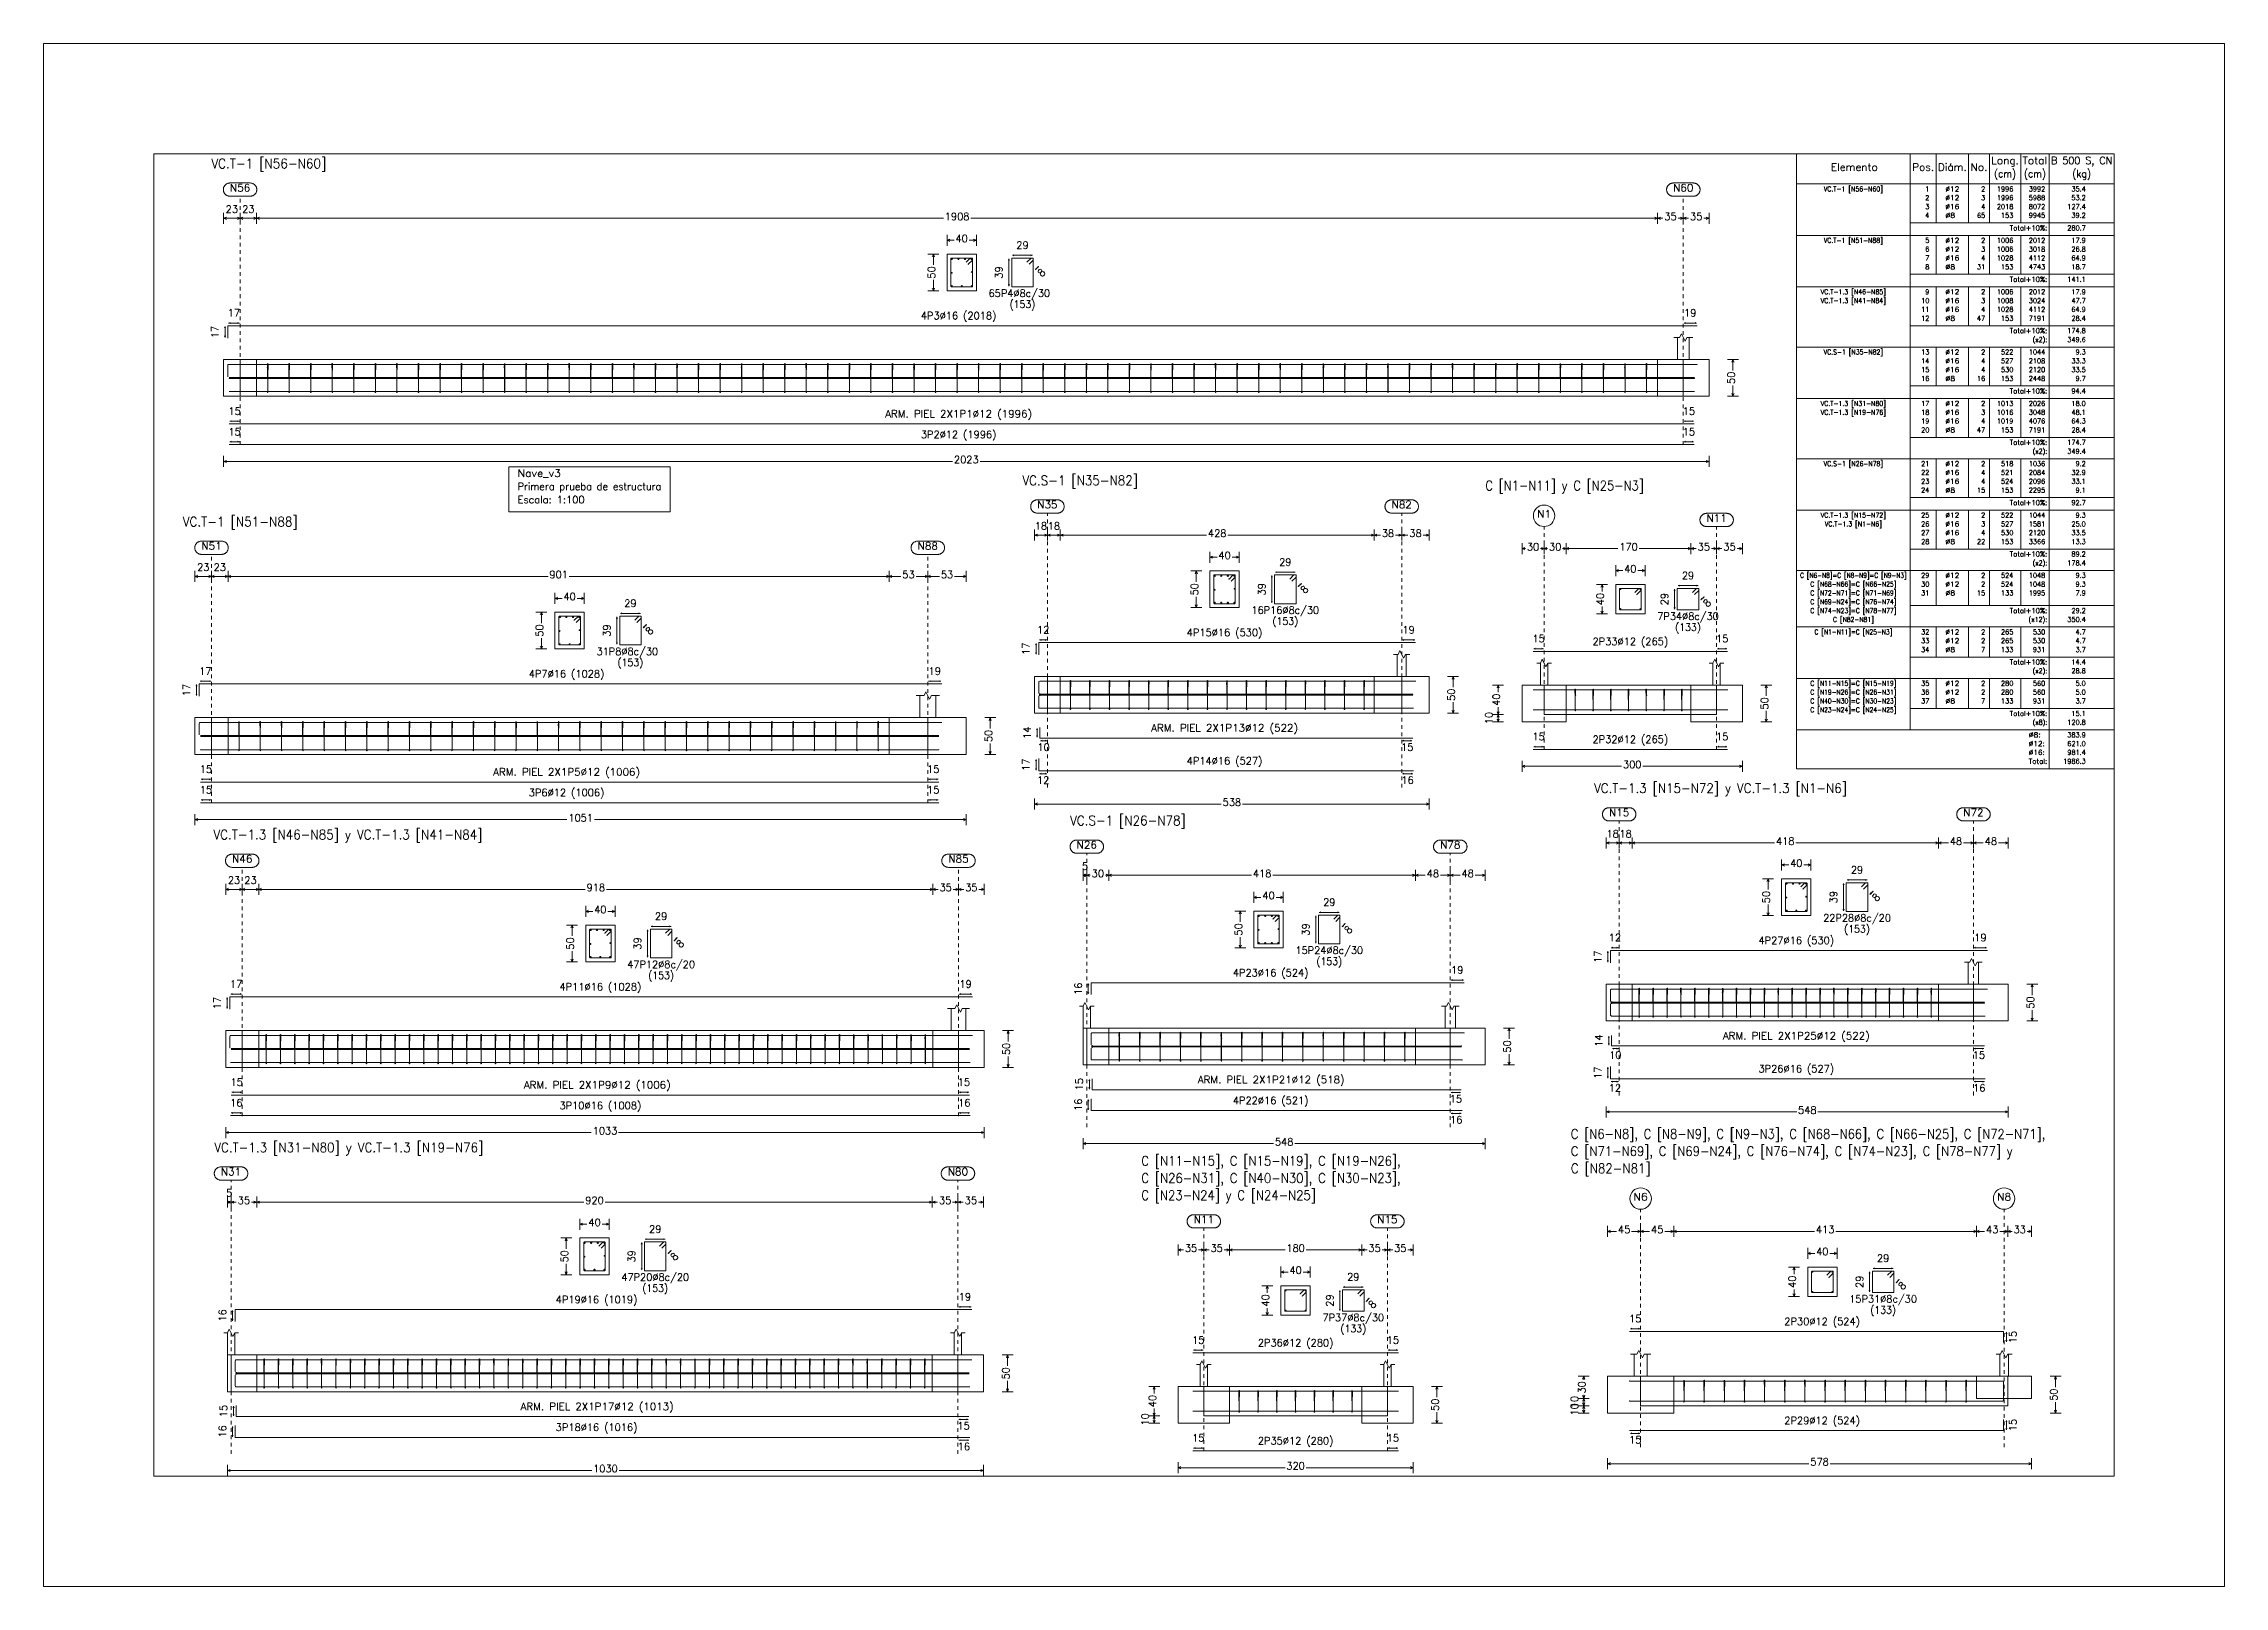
# Model space of a CAD drawing. Header units: millimetres. Extents: x -252 to 259, y -4 to 137.
# Drawn here: x 198 to 257.4, y 68.4 to 110.4 of the extents above; entities that cross this region are included whole.
import ezdxf
from ezdxf.enums import TextEntityAlignment as Align

# ---------------------------------------------------------------- set-up
doc = ezdxf.new("R2010")
doc.units = ezdxf.units.MM
doc.linetypes.add('CYPE_PUNTO', pattern=[0.075, 0, -0.075])
for name, color, linetype, lineweight in [('CIM_COTAS', 2, 'Continuous', 0), ('CIM_DIB_ARMADOS', 4, 'Continuous', 0), ('CIM_GEOMETRIA', 2, 'Continuous', 0), ('CIM_REFEREN', 2, 'Continuous', 0), ('CIM_TXT_ARMADOS', 3, 'Continuous', 0), ('RECUAD_LIMITES', 2, 'Continuous', 0), ('RECUAD_MARCO', 1, 'Continuous', 20), ('TABLAS', 1, 'Continuous', 0), ('TEXTO_TABLAS', 1, 'Continuous', 0)]:
    doc.layers.add(name, color=color, linetype=linetype, lineweight=lineweight)
doc.styles.add('CYPETXT', font='romans__.ttf', dxfattribs={"height": 0.2})

msp = doc.modelspace()

# ---------------------------------------------------------------- texts
at = {"layer": 'CIM_COTAS', "style": 'CYPETXT'}
for s, width, p, p2 in [('N56', 0.925243, (203.076, 106.37), (203.628, 106.37)), ('N60', 0.925243, (242.386, 106.37), (242.938, 106.37)), ('23', 0.872274, (202.959, 105.79), (203.295, 105.79)), ('23', 0.872274, (203.409, 105.79), (203.745, 105.79)), ('1908', 0.872274, (222.546, 105.59), (223.218, 105.59)), ('35', 0.872274, (242.144, 105.59), (242.48, 105.59)), ('35', 0.872274, (242.844, 105.59), (243.18, 105.59)), ('40', 0.872274, (222.839, 104.99), (223.175, 104.99)), ('2023', 0.872274, (222.796, 98.969), (223.468, 98.969)), ('N35', 0.925243, (225.066, 97.743), (225.618, 97.743)), ('N82', 0.925243, (234.716, 97.743), (235.268, 97.743)), ('N1', 0.950495, (238.678, 97.489), (239.062, 97.489)), ('N11', 0.925243, (243.294, 97.377), (243.846, 97.377)), ('18', 0.872274, (224.999, 97.163), (225.335, 97.163)), ('18', 0.872274, (225.349, 97.163), (225.685, 97.163)), ('428', 0.872274, (229.715, 96.963), (230.219, 96.963)), ('38', 0.872274, (234.449, 96.963), (234.785, 96.963)), ('38', 0.872274, (235.199, 96.963), (235.535, 96.963)), ('23', 0.872274, (202.18, 96.04), (202.516, 96.04)), ('N51', 0.925243, (202.297, 96.62), (202.849, 96.62)), ('23', 0.872274, (202.63, 96.04), (202.966, 96.04)), ('N88', 0.925243, (221.807, 96.62), (222.359, 96.62)), ('40', 0.872274, (229.999, 96.363), (230.335, 96.363)), ('30', 0.872274, (238.402, 96.597), (238.738, 96.597)), ('30', 0.872274, (239.002, 96.597), (239.338, 96.597)), ('170', 0.872274, (240.918, 96.597), (241.422, 96.597)), ('35', 0.872274, (243.052, 96.597), (243.388, 96.597)), ('35', 0.872274, (243.752, 96.597), (244.088, 96.597)), ('901', 0.872274, (211.776, 95.84), (212.28, 95.84)), ('53', 0.872274, (221.39, 95.84), (221.726, 95.84)), ('53', 0.872274, (222.44, 95.84), (222.776, 95.84)), ('40', 0.872274, (241.052, 95.997), (241.388, 95.997)), ('40', 0.872274, (212.16, 95.24), (212.496, 95.24)), ('300', 0.872274, (241.018, 90.669), (241.522, 90.669)), ('538', 0.872274, (230.115, 89.643), (230.619, 89.643)), ('1051', 0.872274, (212.292, 89.219), (212.964, 89.219)), ('N15', 0.925243, (240.639, 89.363), (241.191, 89.363)), ('N72', 0.925243, (250.289, 89.363), (250.841, 89.363)), ('N26', 0.925243, (226.139, 88.482), (226.691, 88.482)), ('N78', 0.925243, (236.039, 88.482), (236.591, 88.482)), ('18', 0.872274, (240.572, 88.783), (240.908, 88.783)), ('18', 0.872274, (240.922, 88.783), (241.258, 88.783)), ('418', 0.872274, (245.188, 88.583), (245.692, 88.583)), ('48', 0.872274, (249.922, 88.583), (250.258, 88.583)), ('48', 0.872274, (250.872, 88.583), (251.208, 88.583)), ('N46', 0.925243, (203.134, 88.1), (203.686, 88.1)), ('N85', 0.925243, (222.644, 88.1), (223.196, 88.1)), ('5', 0.872274, (226.281, 87.902), (226.449, 87.902)), ('40', 0.872274, (245.572, 87.983), (245.908, 87.983)), ('23', 0.872274, (203.017, 87.519), (203.353, 87.519)), ('23', 0.872274, (203.467, 87.519), (203.803, 87.519)), ('918', 0.872274, (212.788, 87.32), (213.292, 87.32)), ('35', 0.872274, (222.402, 87.32), (222.738, 87.32)), ('35', 0.872274, (223.102, 87.32), (223.438, 87.32)), ('30', 0.872274, (226.547, 87.702), (226.883, 87.702)), ('418', 0.872274, (230.938, 87.702), (231.442, 87.702)), ('48', 0.872274, (235.672, 87.702), (236.008, 87.702)), ('48', 0.872274, (236.622, 87.702), (236.958, 87.702)), ('40', 0.872274, (212.997, 86.719), (213.333, 86.719)), ('40', 0.872274, (231.197, 87.102), (231.533, 87.102)), ('548', 0.872274, (245.788, 81.262), (246.292, 81.262)), ('1033', 0.872274, (212.954, 80.699), (213.626, 80.699)), ('548', 0.872274, (231.538, 80.397), (232.042, 80.397)), ('N31', 0.925243, (202.829, 79.584), (203.381, 79.584)), ('N80', 0.925243, (222.629, 79.584), (223.181, 79.584)), ('5', 0.872274, (202.971, 79.004), (203.139, 79.004)), ('35', 0.872274, (203.287, 78.803), (203.623, 78.803)), ('920', 0.872274, (212.753, 78.803), (213.257, 78.803)), ('35', 0.872274, (222.387, 78.803), (222.723, 78.803)), ('35', 0.872274, (223.087, 78.803), (223.423, 78.803)), ('N6', 0.950495, (241.308, 78.902), (241.692, 78.902)), ('N8', 0.950495, (251.208, 78.902), (251.592, 78.902)), ('N11', 0.925243, (229.326, 78.282), (229.878, 78.282)), ('N15', 0.925243, (234.326, 78.282), (234.878, 78.282)), ('40', 0.872274, (212.837, 78.204), (213.173, 78.204)), ('45', 0.872274, (240.882, 78.01), (241.218, 78.01)), ('45', 0.872274, (241.782, 78.01), (242.118, 78.01)), ('413', 0.872274, (246.273, 78.01), (246.777, 78.01)), ('43', 0.872274, (250.907, 78.01), (251.243, 78.01)), ('33', 0.872274, (251.657, 78.01), (251.993, 78.01)), ('35', 0.872274, (229.084, 77.502), (229.42, 77.502)), ('35', 0.872274, (229.784, 77.502), (230.12, 77.502)), ('180', 0.872274, (231.85, 77.502), (232.354, 77.502)), ('35', 0.872274, (234.084, 77.502), (234.42, 77.502)), ('35', 0.872274, (234.784, 77.502), (235.12, 77.502)), ('40', 0.872274, (246.282, 77.41), (246.618, 77.41)), ('40', 0.872274, (231.934, 76.902), (232.27, 76.902)), ('578', 0.872274, (246.123, 71.684), (246.627, 71.684)), ('1030', 0.872274, (212.969, 71.499), (213.641, 71.499)), ('320', 0.872274, (231.85, 71.574), (232.354, 71.574))]:
    msp.add_text(s, height=0.2, dxfattribs=dict(at, width=width)).set_placement(p, p2, align=Align.FIT)
at = {"layer": 'CIM_COTAS', "style": 'CYPETXT', "width": 0.872274}
for s, p, p2 in [('50', (222.286, 103.997), (222.286, 104.333)), ('50', (244.063, 101.126), (244.063, 101.462)), ('50', (229.446, 95.371), (229.446, 95.707)), ('40', (240.499, 95.104), (240.499, 95.44)), ('50', (211.607, 94.247), (211.607, 94.583)), ('50', (236.443, 92.5), (236.443, 92.836)), ('40', (237.669, 92.364), (237.669, 92.7)), ('10', (237.469, 91.864), (237.469, 92.2)), ('50', (244.971, 92.264), (244.971, 92.6)), ('50', (223.834, 91.376), (223.834, 91.712)), ('50', (245.019, 86.99), (245.019, 87.326)), ('50', (230.644, 86.109), (230.644, 86.445)), ('50', (212.444, 85.727), (212.444, 86.063)), ('50', (252.216, 84.119), (252.216, 84.455)), ('50', (224.321, 82.856), (224.321, 83.192)), ('50', (237.966, 82.924), (237.966, 83.26)), ('50', (212.284, 77.211), (212.284, 77.547)), ('40', (245.729, 76.517), (245.729, 76.853)), ('40', (231.381, 76.009), (231.381, 76.345)), ('50', (224.306, 74.026), (224.306, 74.362)), ('30', (239.999, 73.644), (239.999, 73.98)), ('50', (252.851, 73.444), (252.851, 73.78)), ('10', (228.101, 72.769), (228.101, 73.105)), ('40', (228.301, 73.269), (228.301, 73.605)), ('50', (236.003, 73.169), (236.003, 73.505)), ('10', (239.799, 73.244), (239.799, 73.58)), ('10', (239.799, 73.044), (239.799, 73.38))]:
    msp.add_text(s, height=0.2, rotation=90, dxfattribs=at).set_placement(p, p2, align=Align.FIT)
at = {"layer": 'CIM_REFEREN', "style": 'CYPETXT'}
for s, width, p, p2 in [('VC.T-1 [N56-N60]', 0.806387, (202.568, 106.999), (205.7, 106.999)), ('VC.S-1 [N35-N82]', 0.801322, (224.658, 98.373), (227.809, 98.373)), ('C [N1-N11] y C [N25-N3]', 0.752959, (237.269, 98.232), (241.587, 98.232)), ('VC.T-1 [N51-N88]', 0.806387, (201.789, 97.25), (204.921, 97.25)), ('VC.T-1.3 [N15-N72] y VC.T-1.3 [N1-N6]', 0.78755, (240.231, 89.993), (247.122, 89.993)), ('VC.S-1 [N26-N78]', 0.801322, (225.959, 89.112), (229.11, 89.112)), ('VC.T-1.3 [N46-N85] y VC.T-1.3 [N41-N84]', 0.792136, (202.626, 88.73), (209.954, 88.73)), ('C [N6-N8], C [N8-N9], C [N9-N3], C [N68-N66], C [N66-N25], C [N72-N71],', 0.755678, (239.599, 80.58), (252.523, 80.58)), ('VC.T-1.3 [N31-N80] y VC.T-1.3 [N19-N76]', 0.792136, (202.649, 80.213), (209.977, 80.213)), ('C [N71-N69], C [N69-N24], C [N76-N74], C [N74-N23], C [N78-N77] y', 0.761888, (239.599, 80.112), (251.634, 80.112)), ('C [N11-N15], C [N15-N19], C [N19-N26],', 0.770092, (227.901, 79.848), (234.964, 79.848)), ('C [N26-N31], C [N40-N30], C [N30-N23],', 0.770092, (227.901, 79.38), (234.964, 79.38)), ('C [N82-N81]', 0.788803, (239.599, 79.644), (241.771, 79.644)), ('C [N23-N24] y C [N24-N25]', 0.762542, (227.901, 78.912), (232.655, 78.912))]:
    msp.add_text(s, height=0.26, dxfattribs=dict(at, width=width)).set_placement(p, p2, align=Align.FIT)
at = {"layer": 'CIM_TXT_ARMADOS', "style": 'CYPETXT'}
for s, width, p, p2 in [('29', 0.872274, (224.494, 104.807), (224.829, 104.807)), ('65P4%%c8c/30', 0.858152, (223.739, 103.498), (225.416, 103.498)), ('(153)', 0.826077, (224.31, 103.198), (225.012, 103.198)), ('17', 0.872274, (203.017, 102.963), (203.353, 102.963)), ('4P3%%c16 (2018)', 0.848777, (221.893, 102.888), (223.953, 102.888)), ('19', 0.872274, (242.684, 102.963), (243.02, 102.963)), ('15', 0.872274, (203.034, 100.291), (203.37, 100.291)), ('ARM. PIEL 2X1P1%%c12 (1996)', 0.880488, (220.923, 100.216), (224.923, 100.216)), ('15', 0.872274, (242.644, 100.291), (242.98, 100.291)), ('15', 0.872274, (203.034, 99.729), (203.37, 99.729)), ('3P2%%c12 (1996)', 0.848777, (221.893, 99.654), (223.953, 99.654)), ('15', 0.872274, (242.644, 99.729), (242.98, 99.729)), ('29', 0.872274, (231.653, 96.181), (231.989, 96.181)), ('29', 0.872274, (242.623, 95.814), (242.959, 95.814)), ('29', 0.872274, (213.815, 95.057), (214.151, 95.057)), ('16P16%%c8c/30', 0.859419, (230.899, 94.872), (232.744, 94.872)), ('12', 0.872274, (225.057, 94.337), (225.393, 94.337)), ('4P15%%c16 (530)', 0.848777, (229.136, 94.262), (231.197, 94.262)), ('(153)', 0.826077, (231.47, 94.572), (232.172, 94.572)), ('19', 0.872274, (235.014, 94.337), (235.35, 94.337)), ('7P34%%c8c/30', 0.858152, (241.952, 94.705), (243.629, 94.705)), ('(133)', 0.826077, (242.44, 94.405), (243.142, 94.405)), ('31P8%%c8c/30', 0.858152, (213.06, 93.748), (214.737, 93.748)), ('15', 0.872274, (238.552, 94.095), (238.888, 94.095)), ('2P33%%c12 (265)', 0.848777, (240.19, 94.02), (242.251, 94.02)), ('15', 0.872274, (243.552, 94.095), (243.888, 94.095)), ('17', 0.872274, (202.238, 93.213), (202.574, 93.213)), ('4P7%%c16 (1028)', 0.848777, (211.214, 93.138), (213.275, 93.138)), ('(153)', 0.826077, (213.632, 93.448), (214.334, 93.448)), ('19', 0.872274, (222.105, 93.213), (222.441, 93.213)), ('ARM. PIEL 2X1P13%%c12 (522)', 0.880488, (228.167, 91.665), (232.166, 91.665)), ('15', 0.872274, (238.552, 91.429), (238.888, 91.429)), ('2P32%%c12 (265)', 0.848777, (240.19, 91.354), (242.251, 91.354)), ('15', 0.872274, (243.552, 91.429), (243.888, 91.429)), ('10', 0.872274, (225.071, 91.14), (225.407, 91.14)), ('4P14%%c16 (527)', 0.848777, (229.136, 90.768), (231.197, 90.768)), ('15', 0.872274, (234.974, 91.14), (235.31, 91.14)), ('15', 0.872274, (202.255, 90.541), (202.591, 90.541)), ('ARM. PIEL 2X1P5%%c12 (1006)', 0.880488, (210.245, 90.466), (214.244, 90.466)), ('15', 0.872274, (222.065, 90.541), (222.401, 90.541)), ('12', 0.872274, (225.057, 90.243), (225.393, 90.243)), ('16', 0.872274, (234.984, 90.243), (235.32, 90.243)), ('15', 0.872274, (202.255, 89.979), (202.591, 89.979)), ('3P6%%c12 (1006)', 0.848777, (211.214, 89.904), (213.275, 89.904)), ('15', 0.872274, (222.065, 89.979), (222.401, 89.979)), ('29', 0.872274, (247.226, 87.8), (247.562, 87.8)), ('29', 0.872274, (214.651, 86.537), (214.987, 86.537)), ('29', 0.872274, (232.851, 86.919), (233.187, 86.919)), ('22P28%%c8c/20', 0.859419, (246.472, 86.491), (248.317, 86.491)), ('12', 0.872274, (240.63, 85.956), (240.966, 85.956)), ('(153)', 0.826077, (247.043, 86.191), (247.745, 86.191)), ('19', 0.872274, (250.587, 85.956), (250.923, 85.956)), ('15P24%%c8c/30', 0.859419, (232.097, 85.61), (233.942, 85.61)), ('(153)', 0.826077, (232.668, 85.31), (233.37, 85.31)), ('4P27%%c16 (530)', 0.848777, (244.709, 85.881), (246.77, 85.881)), ('47P12%%c8c/20', 0.859419, (213.897, 85.228), (215.742, 85.228)), ('(153)', 0.826077, (214.468, 84.928), (215.17, 84.928)), ('4P23%%c16 (524)', 0.848777, (230.392, 85), (232.453, 85)), ('19', 0.872274, (236.337, 85.075), (236.673, 85.075)), ('17', 0.872274, (203.075, 84.693), (203.411, 84.693)), ('4P11%%c16 (1028)', 0.850504, (212.05, 84.618), (214.279, 84.618)), ('19', 0.872274, (222.942, 84.693), (223.278, 84.693)), ('ARM. PIEL 2X1P25%%c12 (522)', 0.880488, (243.74, 83.284), (247.739, 83.284)), ('10', 0.872274, (240.644, 82.759), (240.98, 82.759)), ('3P26%%c16 (527)', 0.848777, (244.709, 82.387), (246.77, 82.387)), ('15', 0.872274, (250.547, 82.759), (250.883, 82.759)), ('15', 0.872274, (203.092, 82.021), (203.428, 82.021)), ('ARM. PIEL 2X1P9%%c12 (1006)', 0.880488, (211.081, 81.946), (215.08, 81.946)), ('15', 0.872274, (222.902, 82.021), (223.238, 82.021)), ('ARM. PIEL 2X1P21%%c12 (518)', 0.880488, (229.437, 82.089), (233.436, 82.089)), ('12', 0.872274, (240.63, 81.862), (240.966, 81.862)), ('16', 0.872274, (250.557, 81.862), (250.893, 81.862)), ('16', 0.872274, (203.082, 81.459), (203.418, 81.459)), ('3P10%%c16 (1008)', 0.850504, (212.05, 81.384), (214.279, 81.384)), ('16', 0.872274, (222.912, 81.459), (223.248, 81.459)), ('4P22%%c16 (521)', 0.848777, (230.392, 81.522), (232.453, 81.522)), ('15', 0.872274, (236.297, 81.564), (236.633, 81.564)), ('16', 0.872274, (236.307, 80.997), (236.643, 80.997)), ('29', 0.872274, (214.491, 78.021), (214.827, 78.021)), ('29', 0.872274, (247.936, 77.227), (248.272, 77.227)), ('47P20%%c8c/20', 0.859419, (213.737, 76.712), (215.582, 76.712)), ('(153)', 0.826077, (214.308, 76.412), (215.01, 76.412)), ('29', 0.872274, (233.505, 76.719), (233.841, 76.719)), ('4P19%%c16 (1019)', 0.850504, (211.948, 76.102), (214.177, 76.102)), ('19', 0.872274, (222.927, 76.177), (223.263, 76.177)), ('15P31%%c8c/30', 0.859419, (247.182, 76.118), (249.027, 76.118)), ('(133)', 0.826077, (247.753, 75.818), (248.455, 75.818)), ('7P37%%c8c/30', 0.858152, (232.834, 75.61), (234.511, 75.61)), ('(133)', 0.826077, (233.322, 75.31), (234.024, 75.31)), ('15', 0.872274, (241.182, 75.583), (241.518, 75.583)), ('2P30%%c12 (524)', 0.848777, (245.413, 75.508), (247.474, 75.508)), ('15', 0.872274, (229.284, 75), (229.62, 75)), ('2P36%%c12 (280)', 0.848777, (231.072, 74.925), (233.133, 74.925)), ('15', 0.872274, (234.584, 75), (234.92, 75)), ('ARM. PIEL 2X1P17%%c12 (1013)', 0.880154, (210.993, 73.191), (215.16, 73.191)), ('3P18%%c16 (1016)', 0.850504, (211.948, 72.624), (214.177, 72.624)), ('15', 0.872274, (222.887, 72.666), (223.223, 72.666)), ('15', 0.872274, (229.284, 72.334), (229.62, 72.334)), ('2P35%%c12 (280)', 0.848777, (231.072, 72.259), (233.133, 72.259)), ('15', 0.872274, (234.584, 72.334), (234.92, 72.334)), ('15', 0.872274, (241.182, 72.284), (241.518, 72.284)), ('2P29%%c12 (524)', 0.848777, (245.413, 72.809), (247.474, 72.809)), ('16', 0.872274, (222.897, 72.099), (223.233, 72.099))]:
    msp.add_text(s, height=0.2, dxfattribs=dict(at, width=width)).set_placement(p, p2, align=Align.FIT)
at = {"layer": 'CIM_TXT_ARMADOS', "style": 'CYPETXT', "width": 0.872274}
for s, rotation, p, p2 in [('39', 90, (224.119, 103.997), (224.119, 104.333)), ('8', 45.00124, (225.191, 104.029), (225.31, 104.148)), ('17', 90, (202.768, 102.377), (202.768, 102.713)), ('39', 90, (231.279, 95.371), (231.279, 95.707)), ('8', 45.00124, (232.351, 95.403), (232.47, 95.522)), ('29', 90, (242.249, 95.104), (242.249, 95.44)), ('8', 45, (243.321, 95.037), (243.439, 95.156)), ('39', 90, (213.441, 94.247), (213.441, 94.583)), ('8', 45.00124, (214.513, 94.279), (214.631, 94.398)), ('17', 90, (224.858, 93.751), (224.858, 94.087)), ('17', 90, (201.989, 92.627), (201.989, 92.963)), ('14', 90, (224.886, 91.464), (224.886, 91.8)), ('17', 90, (224.858, 90.593), (224.858, 90.929)), ('39', 90, (246.852, 86.99), (246.852, 87.326)), ('8', 45.00124, (247.924, 87.023), (248.043, 87.141)), ('39', 90, (232.477, 86.109), (232.477, 86.445)), ('8', 45.00124, (233.549, 86.142), (233.668, 86.26)), ('39', 90, (214.277, 85.727), (214.277, 86.063)), ('8', 45.00124, (215.349, 85.759), (215.468, 85.878)), ('17', 90, (240.431, 85.37), (240.431, 85.706)), ('17', 90, (202.826, 84.107), (202.826, 84.443)), ('16', 90, (226.281, 84.497), (226.281, 84.833)), ('14', 90, (240.459, 83.083), (240.459, 83.419)), ('15', 90, (226.309, 81.896), (226.309, 82.232)), ('17', 90, (240.431, 82.212), (240.431, 82.548)), ('16', 90, (226.281, 81.339), (226.281, 81.675)), ('39', 90, (214.117, 77.211), (214.117, 77.547)), ('8', 45.00124, (215.189, 77.243), (215.308, 77.362)), ('29', 90, (247.562, 76.517), (247.562, 76.853)), ('8', 45, (248.634, 76.449), (248.753, 76.568)), ('29', 90, (233.131, 76.009), (233.131, 76.345)), ('8', 45, (234.202, 75.941), (234.321, 76.06)), ('16', 90, (202.971, 75.599), (202.971, 75.935)), ('15', 90, (251.738, 75.015), (251.738, 75.351)), ('15', 90, (202.999, 72.998), (202.999, 73.334)), ('16', 90, (202.971, 72.441), (202.971, 72.777)), ('15', 90, (251.738, 72.616), (251.738, 72.952))]:
    msp.add_text(s, height=0.2, rotation=rotation, dxfattribs=at).set_placement(p, p2, align=Align.FIT)
at = {"layer": 'TABLAS', "style": 'CYPETXT'}
for s, width, p, p2 in [('Nave_v3', 0.901739, (210.909, 98.599), (212.091, 98.599)), ('Primera prueba de estructura', 0.829206, (210.909, 98.239), (214.827, 98.239)), ('Escala: 1:100', 0.854937, (210.909, 97.879), (212.736, 97.879))]:
    msp.add_text(s, height=0.2, dxfattribs=dict(at, width=width)).set_placement(p, p2, align=Align.FIT)
at = {"layer": 'TEXTO_TABLAS', "style": 'CYPETXT'}
for s, height, width, p, p2 in [('Elemento', 0.2, 0.923378, (246.681, 106.934), (247.957, 106.934)), ('Pos.', 0.2, 0.930268, (248.894, 106.934), (249.497, 106.934)), ('Diám.', 0.2, 0.924488, (249.597, 106.934), (250.383, 106.934)), ('No.', 0.2, 0.948905, (250.483, 106.934), (250.951, 106.934)), ('Long.', 0.2, 0.9375, (251.051, 107.114), (251.804, 107.114)), ('(cm)', 0.2, 0.819001, (251.127, 106.754), (251.727, 106.754)), ('Total', 0.2, 0.935673, (251.904, 107.114), (252.576, 107.114)), ('(cm)', 0.2, 0.819001, (251.94, 106.754), (252.54, 106.754)), ('B 500 S, CN', 0.2, 0.772853, (252.676, 107.114), (254.35, 107.114)), ('(kg)', 0.2, 0.827954, (253.256, 106.754), (253.769, 106.754)), ('VC.T-1 [N56-N60]', 0.13333, 0.806387, (246.491, 106.371), (248.097, 106.371)), ('1', 0.133, 0.872274, (249.251, 106.371), (249.363, 106.371)), ('%%c12', 0.1333, 0.955414, (249.8, 106.371), (250.18, 106.371)), ('2', 0.133, 0.872274, (250.773, 106.371), (250.885, 106.371)), ('1996', 0.1333, 0.872274, (251.203, 106.371), (251.651, 106.371)), ('3992', 0.1333, 0.872274, (252.072, 106.371), (252.52, 106.371)), ('35.4', 0.1333, 0.869308, (253.233, 106.371), (253.625, 106.371)), ('2', 0.133, 0.872274, (249.251, 106.131), (249.363, 106.131)), ('3', 0.133, 0.872274, (249.251, 105.891), (249.363, 105.891)), ('4', 0.133, 0.872274, (249.251, 105.651), (249.363, 105.651)), ('%%c12', 0.1333, 0.955414, (249.8, 106.131), (250.18, 106.131)), ('%%c16', 0.1333, 0.955414, (249.8, 105.891), (250.18, 105.891)), ('%%c8', 0.1333, 0.99505, (249.8, 105.651), (250.068, 105.651)), ('65', 0.1333, 0.872274, (250.661, 105.651), (250.885, 105.651)), ('3', 0.133, 0.872274, (250.773, 106.131), (250.885, 106.131)), ('4', 0.133, 0.872274, (250.773, 105.891), (250.885, 105.891)), ('2018', 0.1333, 0.872274, (251.203, 105.891), (251.651, 105.891)), ('1996', 0.1333, 0.872274, (251.203, 106.131), (251.651, 106.131)), ('153', 0.1333, 0.872274, (251.315, 105.651), (251.651, 105.651)), ('5988', 0.1333, 0.872274, (252.072, 106.131), (252.52, 106.131)), ('8072', 0.1333, 0.872274, (252.072, 105.891), (252.52, 105.891)), ('9945', 0.1333, 0.872274, (252.072, 105.651), (252.52, 105.651)), ('127.4', 0.1333, 0.869965, (253.121, 105.891), (253.625, 105.891)), ('53.2', 0.1333, 0.869308, (253.233, 106.131), (253.625, 106.131)), ('39.2', 0.1333, 0.869308, (253.233, 105.651), (253.625, 105.651)), ('Total+10%:', 0.1333, 0.906671, (251.554, 105.311), (252.576, 105.311)), ('280.7', 0.1333, 0.869965, (253.121, 105.311), (253.625, 105.311)), ('VC.T-1 [N51-N88]', 0.13333, 0.806387, (246.491, 104.971), (248.097, 104.971)), ('5', 0.133, 0.872274, (249.251, 104.971), (249.363, 104.971)), ('7', 0.133, 0.872274, (249.251, 104.491), (249.363, 104.491)), ('6', 0.133, 0.872274, (249.251, 104.731), (249.363, 104.731)), ('%%c12', 0.1333, 0.955414, (249.8, 104.971), (250.18, 104.971)), ('%%c12', 0.1333, 0.955414, (249.8, 104.731), (250.18, 104.731)), ('%%c16', 0.1333, 0.955414, (249.8, 104.491), (250.18, 104.491)), ('2', 0.133, 0.872274, (250.773, 104.971), (250.885, 104.971)), ('3', 0.133, 0.872274, (250.773, 104.731), (250.885, 104.731)), ('4', 0.133, 0.872274, (250.773, 104.491), (250.885, 104.491)), ('1006', 0.1333, 0.872274, (251.203, 104.971), (251.651, 104.971)), ('1006', 0.1333, 0.872274, (251.203, 104.731), (251.651, 104.731)), ('1028', 0.1333, 0.872274, (251.203, 104.491), (251.651, 104.491)), ('2012', 0.1333, 0.872274, (252.072, 104.971), (252.52, 104.971)), ('3018', 0.1333, 0.872274, (252.072, 104.731), (252.52, 104.731)), ('4112', 0.1333, 0.872274, (252.072, 104.491), (252.52, 104.491)), ('26.8', 0.1333, 0.869308, (253.233, 104.731), (253.625, 104.731)), ('64.9', 0.1333, 0.869308, (253.233, 104.491), (253.625, 104.491)), ('17.9', 0.1333, 0.869308, (253.233, 104.971), (253.625, 104.971)), ('8', 0.133, 0.872274, (249.251, 104.251), (249.363, 104.251)), ('%%c8', 0.1333, 0.99505, (249.8, 104.251), (250.068, 104.251)), ('31', 0.1333, 0.872274, (250.661, 104.251), (250.885, 104.251)), ('153', 0.1333, 0.872274, (251.315, 104.251), (251.651, 104.251)), ('Total+10%:', 0.1333, 0.906671, (251.554, 103.911), (252.576, 103.911)), ('4743', 0.1333, 0.872274, (252.072, 104.251), (252.52, 104.251)), ('141.1', 0.1333, 0.869965, (253.121, 103.911), (253.625, 103.911)), ('18.7', 0.1333, 0.869308, (253.233, 104.251), (253.625, 104.251)), ('VC.T-1.3 [N46-N85]', 0.13333, 0.811627, (246.407, 103.571), (248.181, 103.571)), ('VC.T-1.3 [N41-N84]', 0.13333, 0.811627, (246.407, 103.331), (248.181, 103.331)), ('10', 0.1333, 0.872274, (249.139, 103.331), (249.363, 103.331)), ('9', 0.133, 0.872274, (249.251, 103.571), (249.363, 103.571)), ('%%c12', 0.1333, 0.955414, (249.8, 103.571), (250.18, 103.571)), ('%%c16', 0.1333, 0.955414, (249.8, 103.331), (250.18, 103.331)), ('2', 0.133, 0.872274, (250.773, 103.571), (250.885, 103.571)), ('3', 0.133, 0.872274, (250.773, 103.331), (250.885, 103.331)), ('1006', 0.1333, 0.872274, (251.203, 103.571), (251.651, 103.571)), ('1008', 0.1333, 0.872274, (251.203, 103.331), (251.651, 103.331)), ('2012', 0.1333, 0.872274, (252.072, 103.571), (252.52, 103.571)), ('3024', 0.1333, 0.872274, (252.072, 103.331), (252.52, 103.331)), ('47.7', 0.1333, 0.869308, (253.233, 103.331), (253.625, 103.331)), ('17.9', 0.1333, 0.869308, (253.233, 103.571), (253.625, 103.571)), ('11', 0.1333, 0.872274, (249.139, 103.091), (249.363, 103.091)), ('12', 0.1333, 0.872274, (249.139, 102.851), (249.363, 102.851)), ('%%c16', 0.1333, 0.955414, (249.8, 103.091), (250.18, 103.091)), ('%%c8', 0.1333, 0.99505, (249.8, 102.851), (250.068, 102.851)), ('47', 0.1333, 0.872274, (250.661, 102.851), (250.885, 102.851)), ('4', 0.133, 0.872274, (250.773, 103.091), (250.885, 103.091)), ('1028', 0.1333, 0.872274, (251.203, 103.091), (251.651, 103.091)), ('153', 0.1333, 0.872274, (251.315, 102.851), (251.651, 102.851)), ('4112', 0.1333, 0.872274, (252.072, 103.091), (252.52, 103.091)), ('7191', 0.1333, 0.872274, (252.072, 102.851), (252.52, 102.851)), ('28.4', 0.1333, 0.869308, (253.233, 102.851), (253.625, 102.851)), ('64.9', 0.1333, 0.869308, (253.233, 103.091), (253.625, 103.091)), ('Total+10%:', 0.1333, 0.906671, (251.554, 102.511), (252.576, 102.511)), ('(x2):', 0.1333, 0.820506, (252.178, 102.271), (252.576, 102.271)), ('349.6', 0.1333, 0.869965, (253.121, 102.271), (253.625, 102.271)), ('174.8', 0.1333, 0.869965, (253.121, 102.511), (253.625, 102.511)), ('VC.S-1 [N35-N82]', 0.13333, 0.801322, (246.486, 101.931), (248.102, 101.931)), ('13', 0.1333, 0.872274, (249.139, 101.931), (249.363, 101.931)), ('14', 0.1333, 0.872274, (249.139, 101.691), (249.363, 101.691)), ('15', 0.1333, 0.872274, (249.139, 101.451), (249.363, 101.451)), ('%%c12', 0.1333, 0.955414, (249.8, 101.931), (250.18, 101.931)), ('%%c16', 0.1333, 0.955414, (249.8, 101.691), (250.18, 101.691)), ('%%c16', 0.1333, 0.955414, (249.8, 101.451), (250.18, 101.451)), ('2', 0.133, 0.872274, (250.773, 101.931), (250.885, 101.931)), ('4', 0.133, 0.872274, (250.773, 101.691), (250.885, 101.691)), ('4', 0.133, 0.872274, (250.773, 101.451), (250.885, 101.451)), ('522', 0.1333, 0.872274, (251.315, 101.931), (251.651, 101.931)), ('527', 0.1333, 0.872274, (251.315, 101.691), (251.651, 101.691)), ('530', 0.1333, 0.872274, (251.315, 101.451), (251.651, 101.451)), ('2108', 0.1333, 0.872274, (252.072, 101.691), (252.52, 101.691)), ('2120', 0.1333, 0.872274, (252.072, 101.451), (252.52, 101.451)), ('1044', 0.1333, 0.872274, (252.072, 101.931), (252.52, 101.931)), ('33.3', 0.1333, 0.869308, (253.233, 101.691), (253.625, 101.691)), ('33.5', 0.1333, 0.869308, (253.233, 101.451), (253.625, 101.451)), ('9.3', 0.1333, 0.868127, (253.345, 101.931), (253.625, 101.931)), ('16', 0.1333, 0.872274, (249.139, 101.211), (249.363, 101.211)), ('%%c8', 0.1333, 0.99505, (249.8, 101.211), (250.068, 101.211)), ('16', 0.1333, 0.872274, (250.661, 101.211), (250.885, 101.211)), ('153', 0.1333, 0.872274, (251.315, 101.211), (251.651, 101.211)), ('Total+10%:', 0.1333, 0.906671, (251.554, 100.871), (252.576, 100.871)), ('2448', 0.1333, 0.872274, (252.072, 101.211), (252.52, 101.211)), ('94.4', 0.1333, 0.869308, (253.233, 100.871), (253.625, 100.871)), ('9.7', 0.1333, 0.868127, (253.345, 101.211), (253.625, 101.211)), ('VC.T-1.3 [N31-N80]', 0.13333, 0.811627, (246.407, 100.531), (248.181, 100.531)), ('VC.T-1.3 [N19-N76]', 0.13333, 0.811627, (246.407, 100.291), (248.181, 100.291)), ('17', 0.1333, 0.872274, (249.139, 100.531), (249.363, 100.531)), ('18', 0.1333, 0.872274, (249.139, 100.291), (249.363, 100.291)), ('%%c12', 0.1333, 0.955414, (249.8, 100.531), (250.18, 100.531)), ('%%c16', 0.1333, 0.955414, (249.8, 100.291), (250.18, 100.291)), ('2', 0.133, 0.872274, (250.773, 100.531), (250.885, 100.531)), ('3', 0.133, 0.872274, (250.773, 100.291), (250.885, 100.291)), ('1013', 0.1333, 0.872274, (251.203, 100.531), (251.651, 100.531)), ('1016', 0.1333, 0.872274, (251.203, 100.291), (251.651, 100.291)), ('2026', 0.1333, 0.872274, (252.072, 100.531), (252.52, 100.531)), ('3048', 0.1333, 0.872274, (252.072, 100.291), (252.52, 100.291)), ('48.1', 0.1333, 0.869308, (253.233, 100.291), (253.625, 100.291)), ('18.0', 0.1333, 0.869308, (253.233, 100.531), (253.625, 100.531)), ('20', 0.1333, 0.872274, (249.139, 99.811), (249.363, 99.811)), ('19', 0.1333, 0.872274, (249.139, 100.051), (249.363, 100.051)), ('%%c16', 0.1333, 0.955414, (249.8, 100.051), (250.18, 100.051)), ('%%c8', 0.1333, 0.99505, (249.8, 99.811), (250.068, 99.811)), ('47', 0.1333, 0.872274, (250.661, 99.811), (250.885, 99.811)), ('4', 0.133, 0.872274, (250.773, 100.051), (250.885, 100.051)), ('1019', 0.1333, 0.872274, (251.203, 100.051), (251.651, 100.051)), ('153', 0.1333, 0.872274, (251.315, 99.811), (251.651, 99.811)), ('4076', 0.1333, 0.872274, (252.072, 100.051), (252.52, 100.051)), ('7191', 0.1333, 0.872274, (252.072, 99.811), (252.52, 99.811)), ('28.4', 0.1333, 0.869308, (253.233, 99.811), (253.625, 99.811)), ('64.3', 0.1333, 0.869308, (253.233, 100.051), (253.625, 100.051)), ('Total+10%:', 0.1333, 0.906671, (251.554, 99.471), (252.576, 99.471)), ('(x2):', 0.1333, 0.820506, (252.178, 99.231), (252.576, 99.231)), ('349.4', 0.1333, 0.869965, (253.121, 99.231), (253.625, 99.231)), ('174.7', 0.1333, 0.869965, (253.121, 99.471), (253.625, 99.471)), ('VC.S-1 [N26-N78]', 0.13333, 0.801322, (246.486, 98.891), (248.102, 98.891)), ('21', 0.1333, 0.872274, (249.139, 98.891), (249.363, 98.891)), ('22', 0.1333, 0.872274, (249.139, 98.651), (249.363, 98.651)), ('%%c12', 0.1333, 0.955414, (249.8, 98.891), (250.18, 98.891)), ('%%c16', 0.1333, 0.955414, (249.8, 98.651), (250.18, 98.651)), ('2', 0.133, 0.872274, (250.773, 98.891), (250.885, 98.891)), ('4', 0.133, 0.872274, (250.773, 98.651), (250.885, 98.651)), ('518', 0.1333, 0.872274, (251.315, 98.891), (251.651, 98.891)), ('521', 0.1333, 0.872274, (251.315, 98.651), (251.651, 98.651)), ('2084', 0.1333, 0.872274, (252.072, 98.651), (252.52, 98.651)), ('1036', 0.1333, 0.872274, (252.072, 98.891), (252.52, 98.891)), ('32.9', 0.1333, 0.869308, (253.233, 98.651), (253.625, 98.651)), ('9.2', 0.1333, 0.868127, (253.345, 98.891), (253.625, 98.891)), ('23', 0.1333, 0.872274, (249.139, 98.411), (249.363, 98.411)), ('24', 0.1333, 0.872274, (249.139, 98.171), (249.363, 98.171)), ('%%c16', 0.1333, 0.955414, (249.8, 98.411), (250.18, 98.411)), ('%%c8', 0.1333, 0.99505, (249.8, 98.171), (250.068, 98.171)), ('15', 0.1333, 0.872274, (250.661, 98.171), (250.885, 98.171)), ('4', 0.133, 0.872274, (250.773, 98.411), (250.885, 98.411)), ('524', 0.1333, 0.872274, (251.315, 98.411), (251.651, 98.411)), ('153', 0.1333, 0.872274, (251.315, 98.171), (251.651, 98.171)), ('2096', 0.1333, 0.872274, (252.072, 98.411), (252.52, 98.411)), ('2295', 0.1333, 0.872274, (252.072, 98.171), (252.52, 98.171)), ('33.1', 0.1333, 0.869308, (253.233, 98.411), (253.625, 98.411)), ('9.1', 0.1333, 0.868127, (253.345, 98.171), (253.625, 98.171)), ('VC.T-1.3 [N15-N72]', 0.13333, 0.811627, (246.407, 97.491), (248.181, 97.491)), ('25', 0.1333, 0.872274, (249.139, 97.491), (249.363, 97.491)), ('%%c12', 0.1333, 0.955414, (249.8, 97.491), (250.18, 97.491)), ('2', 0.133, 0.872274, (250.773, 97.491), (250.885, 97.491)), ('522', 0.1333, 0.872274, (251.315, 97.491), (251.651, 97.491)), ('Total+10%:', 0.1333, 0.906671, (251.554, 97.831), (252.576, 97.831)), ('1044', 0.1333, 0.872274, (252.072, 97.491), (252.52, 97.491)), ('92.7', 0.1333, 0.869308, (253.233, 97.831), (253.625, 97.831)), ('9.3', 0.1333, 0.868127, (253.345, 97.491), (253.625, 97.491)), ('VC.T-1.3 [N1-N6]', 0.13333, 0.803553, (246.519, 97.251), (248.069, 97.251)), ('26', 0.1333, 0.872274, (249.139, 97.251), (249.363, 97.251)), ('27', 0.1333, 0.872274, (249.139, 97.011), (249.363, 97.011)), ('28', 0.1333, 0.872274, (249.139, 96.771), (249.363, 96.771)), ('%%c16', 0.1333, 0.955414, (249.8, 97.251), (250.18, 97.251)), ('%%c16', 0.1333, 0.955414, (249.8, 97.011), (250.18, 97.011)), ('%%c8', 0.1333, 0.99505, (249.8, 96.771), (250.068, 96.771)), ('22', 0.1333, 0.872274, (250.661, 96.771), (250.885, 96.771)), ('3', 0.133, 0.872274, (250.773, 97.251), (250.885, 97.251)), ('4', 0.133, 0.872274, (250.773, 97.011), (250.885, 97.011)), ('527', 0.1333, 0.872274, (251.315, 97.251), (251.651, 97.251)), ('530', 0.1333, 0.872274, (251.315, 97.011), (251.651, 97.011)), ('153', 0.1333, 0.872274, (251.315, 96.771), (251.651, 96.771)), ('2120', 0.1333, 0.872274, (252.072, 97.011), (252.52, 97.011)), ('3366', 0.1333, 0.872274, (252.072, 96.771), (252.52, 96.771)), ('1581', 0.1333, 0.872274, (252.072, 97.251), (252.52, 97.251)), ('25.0', 0.1333, 0.869308, (253.233, 97.251), (253.625, 97.251)), ('33.5', 0.1333, 0.869308, (253.233, 97.011), (253.625, 97.011)), ('13.3', 0.1333, 0.869308, (253.233, 96.771), (253.625, 96.771)), ('Total+10%:', 0.1333, 0.906671, (251.554, 96.431), (252.576, 96.431)), ('(x2):', 0.1333, 0.820506, (252.178, 96.191), (252.576, 96.191)), ('178.4', 0.1333, 0.869965, (253.121, 96.191), (253.625, 96.191)), ('89.2', 0.1333, 0.869308, (253.233, 96.431), (253.625, 96.431)), ('C [N6-N8]=C [N8-N9]=C [N9-N3]', 0.13333, 0.764006, (245.843, 95.851), (248.745, 95.851)), ('C [N68-N66]=C [N66-N25]', 0.13333, 0.783807, (246.122, 95.611), (248.466, 95.611)), ('29', 0.1333, 0.872274, (249.139, 95.851), (249.363, 95.851)), ('30', 0.1333, 0.872274, (249.139, 95.611), (249.363, 95.611)), ('%%c12', 0.1333, 0.955414, (249.8, 95.851), (250.18, 95.851)), ('%%c12', 0.1333, 0.955414, (249.8, 95.611), (250.18, 95.611)), ('2', 0.133, 0.872274, (250.773, 95.851), (250.885, 95.851)), ('2', 0.133, 0.872274, (250.773, 95.611), (250.885, 95.611)), ('524', 0.1333, 0.872274, (251.315, 95.851), (251.651, 95.851)), ('524', 0.1333, 0.872274, (251.315, 95.611), (251.651, 95.611)), ('1048', 0.1333, 0.872274, (252.072, 95.851), (252.52, 95.851)), ('1048', 0.1333, 0.872274, (252.072, 95.611), (252.52, 95.611)), ('9.3', 0.1333, 0.868127, (253.345, 95.851), (253.625, 95.851)), ('9.3', 0.1333, 0.868127, (253.345, 95.611), (253.625, 95.611)), ('C [N72-N71]=C [N71-N69]', 0.13333, 0.783807, (246.122, 95.371), (248.466, 95.371)), ('C [N69-N24]=C [N76-N74]', 0.13333, 0.783807, (246.122, 95.131), (248.466, 95.131)), ('C [N74-N23]=C [N78-N77]', 0.13333, 0.783807, (246.122, 94.891), (248.466, 94.891)), ('31', 0.1333, 0.872274, (249.139, 95.371), (249.363, 95.371)), ('%%c8', 0.1333, 0.99505, (249.8, 95.371), (250.068, 95.371)), ('15', 0.1333, 0.872274, (250.661, 95.371), (250.885, 95.371)), ('133', 0.1333, 0.872274, (251.315, 95.371), (251.651, 95.371)), ('1995', 0.1333, 0.872274, (252.072, 95.371), (252.52, 95.371)), ('7.9', 0.1333, 0.868127, (253.345, 95.371), (253.625, 95.371)), ('C [N1-N11]=C [N25-N3]', 0.13333, 0.775496, (246.234, 94.311), (248.354, 94.311)), ('C [N82-N81]', 0.13333, 0.788803, (246.737, 94.651), (247.851, 94.651)), ('Total+10%:', 0.1333, 0.906671, (251.554, 94.891), (252.576, 94.891)), ('(x12):', 0.1333, 0.831341, (252.066, 94.651), (252.576, 94.651)), ('350.4', 0.1333, 0.869965, (253.121, 94.651), (253.625, 94.651)), ('29.2', 0.1333, 0.869308, (253.233, 94.891), (253.625, 94.891)), ('32', 0.1333, 0.872274, (249.139, 94.311), (249.363, 94.311)), ('33', 0.1333, 0.872274, (249.139, 94.071), (249.363, 94.071)), ('34', 0.1333, 0.872274, (249.139, 93.831), (249.363, 93.831)), ('%%c12', 0.1333, 0.955414, (249.8, 94.311), (250.18, 94.311)), ('%%c12', 0.1333, 0.955414, (249.8, 94.071), (250.18, 94.071)), ('%%c8', 0.1333, 0.99505, (249.8, 93.831), (250.068, 93.831)), ('2', 0.133, 0.872274, (250.773, 94.311), (250.885, 94.311)), ('2', 0.133, 0.872274, (250.773, 94.071), (250.885, 94.071)), ('7', 0.133, 0.872274, (250.773, 93.831), (250.885, 93.831)), ('265', 0.1333, 0.872274, (251.315, 94.311), (251.651, 94.311)), ('265', 0.1333, 0.872274, (251.315, 94.071), (251.651, 94.071)), ('133', 0.1333, 0.872274, (251.315, 93.831), (251.651, 93.831)), ('530', 0.1333, 0.872274, (252.184, 94.311), (252.52, 94.311)), ('530', 0.1333, 0.872274, (252.184, 94.071), (252.52, 94.071)), ('931', 0.1333, 0.872274, (252.184, 93.831), (252.52, 93.831)), ('4.7', 0.1333, 0.868127, (253.345, 94.311), (253.625, 94.311)), ('4.7', 0.1333, 0.868127, (253.345, 94.071), (253.625, 94.071)), ('3.7', 0.1333, 0.868127, (253.345, 93.831), (253.625, 93.831)), ('Total+10%:', 0.1333, 0.906671, (251.554, 93.491), (252.576, 93.491)), ('(x2):', 0.1333, 0.820506, (252.178, 93.251), (252.576, 93.251)), ('28.8', 0.1333, 0.869308, (253.233, 93.251), (253.625, 93.251)), ('14.4', 0.1333, 0.869308, (253.233, 93.491), (253.625, 93.491)), ('C [N11-N15]=C [N15-N19]', 0.13333, 0.783807, (246.122, 92.911), (248.466, 92.911)), ('C [N19-N26]=C [N26-N31]', 0.13333, 0.783807, (246.122, 92.671), (248.466, 92.671)), ('35', 0.1333, 0.872274, (249.139, 92.911), (249.363, 92.911)), ('36', 0.1333, 0.872274, (249.139, 92.671), (249.363, 92.671)), ('%%c12', 0.1333, 0.955414, (249.8, 92.911), (250.18, 92.911)), ('%%c12', 0.1333, 0.955414, (249.8, 92.671), (250.18, 92.671)), ('2', 0.133, 0.872274, (250.773, 92.911), (250.885, 92.911)), ('2', 0.133, 0.872274, (250.773, 92.671), (250.885, 92.671)), ('280', 0.1333, 0.872274, (251.315, 92.911), (251.651, 92.911)), ('280', 0.1333, 0.872274, (251.315, 92.671), (251.651, 92.671)), ('560', 0.1333, 0.872274, (252.184, 92.911), (252.52, 92.911)), ('560', 0.1333, 0.872274, (252.184, 92.671), (252.52, 92.671)), ('5.0', 0.1333, 0.868127, (253.345, 92.911), (253.625, 92.911)), ('5.0', 0.1333, 0.868127, (253.345, 92.671), (253.625, 92.671)), ('C [N40-N30]=C [N30-N23]', 0.13333, 0.783807, (246.122, 92.431), (248.466, 92.431)), ('C [N23-N24]=C [N24-N25]', 0.13333, 0.783807, (246.122, 92.191), (248.466, 92.191)), ('37', 0.1333, 0.872274, (249.139, 92.431), (249.363, 92.431)), ('%%c8', 0.1333, 0.99505, (249.8, 92.431), (250.068, 92.431)), ('7', 0.133, 0.872274, (250.773, 92.431), (250.885, 92.431)), ('133', 0.1333, 0.872274, (251.315, 92.431), (251.651, 92.431)), ('Total+10%:', 0.1333, 0.906671, (251.554, 92.091), (252.576, 92.091)), ('931', 0.1333, 0.872274, (252.184, 92.431), (252.52, 92.431)), ('15.1', 0.1333, 0.869308, (253.233, 92.091), (253.625, 92.091)), ('3.7', 0.1333, 0.868127, (253.345, 92.431), (253.625, 92.431)), ('%%c8:', 0.1333, 0.966972, (252.072, 91.511), (252.396, 91.511)), ('(x8):', 0.1333, 0.820506, (252.178, 91.851), (252.576, 91.851)), ('383.9', 0.1333, 0.869965, (253.121, 91.511), (253.625, 91.511)), ('120.8', 0.1333, 0.869965, (253.121, 91.851), (253.625, 91.851)), ('Total:', 0.1333, 0.925563, (252.072, 90.791), (252.576, 90.791)), ('%%c12:', 0.1333, 0.940736, (252.072, 91.271), (252.508, 91.271)), ('%%c16:', 0.1333, 0.940736, (252.072, 91.031), (252.508, 91.031)), ('1986.3', 0.1333, 0.870384, (253.009, 90.791), (253.625, 90.791)), ('981.4', 0.1333, 0.869965, (253.121, 91.031), (253.625, 91.031)), ('621.0', 0.1333, 0.869965, (253.121, 91.271), (253.625, 91.271))]:
    msp.add_text(s, height=height, dxfattribs=dict(at, width=width)).set_placement(p, p2, align=Align.FIT)

# ---------------------------------------------------------------- hatches: boundary and pattern name
at = {"layer": 'CIM_DIB_ARMADOS'}
h = msp.add_hatch(color=256, dxfattribs=at)
edge = h.paths.add_edge_path(flags=0)
edge.add_arc((223.128, 104.444), 0.0016, 0, 360)
h = msp.add_hatch(color=256, dxfattribs=at)
edge = h.paths.add_edge_path(flags=0)
edge.add_arc((223.186, 104.386), 0.0016, 0, 360)
h = msp.add_hatch(color=256, dxfattribs=at)
edge = h.paths.add_edge_path(flags=0)
edge.add_arc((204.094, 101.573), 0.0016, 0, 360)
h = msp.add_hatch(color=256, dxfattribs=at)
edge = h.paths.add_edge_path(flags=0)
edge.add_arc((204.681, 101.573), 0.0016, 0, 360)
h = msp.add_hatch(color=256, dxfattribs=at)
edge = h.paths.add_edge_path(flags=0)
edge.add_arc((205.268, 101.573), 0.0016, 0, 360)
h = msp.add_hatch(color=256, dxfattribs=at)
edge = h.paths.add_edge_path(flags=0)
edge.add_arc((205.855, 101.573), 0.0016, 0, 360)
h = msp.add_hatch(color=256, dxfattribs=at)
edge = h.paths.add_edge_path(flags=0)
edge.add_arc((206.442, 101.573), 0.0016, 0, 360)
h = msp.add_hatch(color=256, dxfattribs=at)
edge = h.paths.add_edge_path(flags=0)
edge.add_arc((207.028, 101.573), 0.0016, 0, 360)
h = msp.add_hatch(color=256, dxfattribs=at)
edge = h.paths.add_edge_path(flags=0)
edge.add_arc((207.615, 101.573), 0.0016, 0, 360)
h = msp.add_hatch(color=256, dxfattribs=at)
edge = h.paths.add_edge_path(flags=0)
edge.add_arc((208.202, 101.573), 0.0016, 0, 360)
h = msp.add_hatch(color=256, dxfattribs=at)
edge = h.paths.add_edge_path(flags=0)
edge.add_arc((208.789, 101.573), 0.0016, 0, 360)
h = msp.add_hatch(color=256, dxfattribs=at)
edge = h.paths.add_edge_path(flags=0)
edge.add_arc((209.376, 101.573), 0.0016, 0, 360)
h = msp.add_hatch(color=256, dxfattribs=at)
edge = h.paths.add_edge_path(flags=0)
edge.add_arc((209.963, 101.573), 0.0016, 0, 360)
h = msp.add_hatch(color=256, dxfattribs=at)
edge = h.paths.add_edge_path(flags=0)
edge.add_arc((210.549, 101.573), 0.0016, 0, 360)
h = msp.add_hatch(color=256, dxfattribs=at)
edge = h.paths.add_edge_path(flags=0)
edge.add_arc((211.136, 101.573), 0.0016, 0, 360)
h = msp.add_hatch(color=256, dxfattribs=at)
edge = h.paths.add_edge_path(flags=0)
edge.add_arc((211.723, 101.573), 0.0016, 0, 360)
h = msp.add_hatch(color=256, dxfattribs=at)
edge = h.paths.add_edge_path(flags=0)
edge.add_arc((212.31, 101.573), 0.0016, 0, 360)
h = msp.add_hatch(color=256, dxfattribs=at)
edge = h.paths.add_edge_path(flags=0)
edge.add_arc((212.897, 101.573), 0.0016, 0, 360)
h = msp.add_hatch(color=256, dxfattribs=at)
edge = h.paths.add_edge_path(flags=0)
edge.add_arc((213.484, 101.573), 0.0016, 0, 360)
h = msp.add_hatch(color=256, dxfattribs=at)
edge = h.paths.add_edge_path(flags=0)
edge.add_arc((214.07, 101.573), 0.0016, 0, 360)
h = msp.add_hatch(color=256, dxfattribs=at)
edge = h.paths.add_edge_path(flags=0)
edge.add_arc((214.657, 101.573), 0.0016, 0, 360)
h = msp.add_hatch(color=256, dxfattribs=at)
edge = h.paths.add_edge_path(flags=0)
edge.add_arc((215.244, 101.573), 0.0016, 0, 360)
h = msp.add_hatch(color=256, dxfattribs=at)
edge = h.paths.add_edge_path(flags=0)
edge.add_arc((215.831, 101.573), 0.0016, 0, 360)
h = msp.add_hatch(color=256, dxfattribs=at)
edge = h.paths.add_edge_path(flags=0)
edge.add_arc((216.418, 101.573), 0.0016, 0, 360)
h = msp.add_hatch(color=256, dxfattribs=at)
edge = h.paths.add_edge_path(flags=0)
edge.add_arc((217.005, 101.573), 0.0016, 0, 360)
h = msp.add_hatch(color=256, dxfattribs=at)
edge = h.paths.add_edge_path(flags=0)
edge.add_arc((217.591, 101.573), 0.0016, 0, 360)
h = msp.add_hatch(color=256, dxfattribs=at)
edge = h.paths.add_edge_path(flags=0)
edge.add_arc((218.178, 101.573), 0.0016, 0, 360)
h = msp.add_hatch(color=256, dxfattribs=at)
edge = h.paths.add_edge_path(flags=0)
edge.add_arc((218.765, 101.573), 0.0016, 0, 360)
h = msp.add_hatch(color=256, dxfattribs=at)
edge = h.paths.add_edge_path(flags=0)
edge.add_arc((219.352, 101.573), 0.0016, 0, 360)
h = msp.add_hatch(color=256, dxfattribs=at)
edge = h.paths.add_edge_path(flags=0)
edge.add_arc((219.939, 101.573), 0.0016, 0, 360)
h = msp.add_hatch(color=256, dxfattribs=at)
edge = h.paths.add_edge_path(flags=0)
edge.add_arc((220.525, 101.573), 0.0016, 0, 360)
h = msp.add_hatch(color=256, dxfattribs=at)
edge = h.paths.add_edge_path(flags=0)
edge.add_arc((221.112, 101.573), 0.0016, 0, 360)
h = msp.add_hatch(color=256, dxfattribs=at)
edge = h.paths.add_edge_path(flags=0)
edge.add_arc((221.699, 101.573), 0.0016, 0, 360)
h = msp.add_hatch(color=256, dxfattribs=at)
edge = h.paths.add_edge_path(flags=0)
edge.add_arc((222.286, 101.573), 0.0016, 0, 360)
h = msp.add_hatch(color=256, dxfattribs=at)
edge = h.paths.add_edge_path(flags=0)
edge.add_arc((222.873, 101.573), 0.0016, 0, 360)
h = msp.add_hatch(color=256, dxfattribs=at)
edge = h.paths.add_edge_path(flags=0)
edge.add_arc((223.46, 101.573), 0.0016, 0, 360)
h = msp.add_hatch(color=256, dxfattribs=at)
edge = h.paths.add_edge_path(flags=0)
edge.add_arc((224.046, 101.573), 0.0016, 0, 360)
h = msp.add_hatch(color=256, dxfattribs=at)
edge = h.paths.add_edge_path(flags=0)
edge.add_arc((224.633, 101.573), 0.0016, 0, 360)
h = msp.add_hatch(color=256, dxfattribs=at)
edge = h.paths.add_edge_path(flags=0)
edge.add_arc((225.22, 101.573), 0.0016, 0, 360)
h = msp.add_hatch(color=256, dxfattribs=at)
edge = h.paths.add_edge_path(flags=0)
edge.add_arc((225.807, 101.573), 0.0016, 0, 360)
h = msp.add_hatch(color=256, dxfattribs=at)
edge = h.paths.add_edge_path(flags=0)
edge.add_arc((226.394, 101.573), 0.0016, 0, 360)
h = msp.add_hatch(color=256, dxfattribs=at)
edge = h.paths.add_edge_path(flags=0)
edge.add_arc((226.981, 101.573), 0.0016, 0, 360)
h = msp.add_hatch(color=256, dxfattribs=at)
edge = h.paths.add_edge_path(flags=0)
edge.add_arc((227.567, 101.573), 0.0016, 0, 360)
h = msp.add_hatch(color=256, dxfattribs=at)
edge = h.paths.add_edge_path(flags=0)
edge.add_arc((228.154, 101.573), 0.0016, 0, 360)
h = msp.add_hatch(color=256, dxfattribs=at)
edge = h.paths.add_edge_path(flags=0)
edge.add_arc((228.741, 101.573), 0.0016, 0, 360)
h = msp.add_hatch(color=256, dxfattribs=at)
edge = h.paths.add_edge_path(flags=0)
edge.add_arc((229.328, 101.573), 0.0016, 0, 360)
h = msp.add_hatch(color=256, dxfattribs=at)
edge = h.paths.add_edge_path(flags=0)
edge.add_arc((229.915, 101.573), 0.0016, 0, 360)
h = msp.add_hatch(color=256, dxfattribs=at)
edge = h.paths.add_edge_path(flags=0)
edge.add_arc((230.502, 101.573), 0.0016, 0, 360)
h = msp.add_hatch(color=256, dxfattribs=at)
edge = h.paths.add_edge_path(flags=0)
edge.add_arc((231.088, 101.573), 0.0016, 0, 360)
h = msp.add_hatch(color=256, dxfattribs=at)
edge = h.paths.add_edge_path(flags=0)
edge.add_arc((231.675, 101.573), 0.0016, 0, 360)
h = msp.add_hatch(color=256, dxfattribs=at)
edge = h.paths.add_edge_path(flags=0)
edge.add_arc((232.262, 101.573), 0.0016, 0, 360)
h = msp.add_hatch(color=256, dxfattribs=at)
edge = h.paths.add_edge_path(flags=0)
edge.add_arc((232.849, 101.573), 0.0016, 0, 360)
h = msp.add_hatch(color=256, dxfattribs=at)
edge = h.paths.add_edge_path(flags=0)
edge.add_arc((233.436, 101.573), 0.0016, 0, 360)
h = msp.add_hatch(color=256, dxfattribs=at)
edge = h.paths.add_edge_path(flags=0)
edge.add_arc((234.023, 101.573), 0.0016, 0, 360)
h = msp.add_hatch(color=256, dxfattribs=at)
edge = h.paths.add_edge_path(flags=0)
edge.add_arc((234.609, 101.573), 0.0016, 0, 360)
h = msp.add_hatch(color=256, dxfattribs=at)
edge = h.paths.add_edge_path(flags=0)
edge.add_arc((235.196, 101.573), 0.0016, 0, 360)
h = msp.add_hatch(color=256, dxfattribs=at)
edge = h.paths.add_edge_path(flags=0)
edge.add_arc((235.783, 101.573), 0.0016, 0, 360)
h = msp.add_hatch(color=256, dxfattribs=at)
edge = h.paths.add_edge_path(flags=0)
edge.add_arc((236.37, 101.573), 0.0016, 0, 360)
h = msp.add_hatch(color=256, dxfattribs=at)
edge = h.paths.add_edge_path(flags=0)
edge.add_arc((236.957, 101.573), 0.0016, 0, 360)
h = msp.add_hatch(color=256, dxfattribs=at)
edge = h.paths.add_edge_path(flags=0)
edge.add_arc((237.544, 101.573), 0.0016, 0, 360)
h = msp.add_hatch(color=256, dxfattribs=at)
edge = h.paths.add_edge_path(flags=0)
edge.add_arc((238.13, 101.573), 0.0016, 0, 360)
h = msp.add_hatch(color=256, dxfattribs=at)
edge = h.paths.add_edge_path(flags=0)
edge.add_arc((238.717, 101.573), 0.0016, 0, 360)
h = msp.add_hatch(color=256, dxfattribs=at)
edge = h.paths.add_edge_path(flags=0)
edge.add_arc((239.304, 101.573), 0.0016, 0, 360)
h = msp.add_hatch(color=256, dxfattribs=at)
edge = h.paths.add_edge_path(flags=0)
edge.add_arc((239.891, 101.573), 0.0016, 0, 360)
h = msp.add_hatch(color=256, dxfattribs=at)
edge = h.paths.add_edge_path(flags=0)
edge.add_arc((240.478, 101.573), 0.0016, 0, 360)
h = msp.add_hatch(color=256, dxfattribs=at)
edge = h.paths.add_edge_path(flags=0)
edge.add_arc((241.065, 101.573), 0.0016, 0, 360)
h = msp.add_hatch(color=256, dxfattribs=at)
edge = h.paths.add_edge_path(flags=0)
edge.add_arc((241.651, 101.573), 0.0016, 0, 360)
h = msp.add_hatch(color=256, dxfattribs=at)
edge = h.paths.add_edge_path(flags=0)
edge.add_arc((243.042, 101.662), 0.0016, 0, 360)
h = msp.add_hatch(color=256, dxfattribs=at)
edge = h.paths.add_edge_path(flags=0)
edge.add_arc((203.018, 101.326), 0.0016, 0, 360)
h = msp.add_hatch(color=256, dxfattribs=at)
edge = h.paths.add_edge_path(flags=0)
edge.add_arc((203.052, 101.306), 0.0016, 0, 360)
h = msp.add_hatch(color=256, dxfattribs=at)
edge = h.paths.add_edge_path(flags=0)
edge.add_arc((203.052, 101.282), 0.0016, 0, 360)
h = msp.add_hatch(color=256, dxfattribs=at)
edge = h.paths.add_edge_path(flags=0)
edge.add_arc((204.112, 101.515), 0.0016, 0, 360)
h = msp.add_hatch(color=256, dxfattribs=at)
edge = h.paths.add_edge_path(flags=0)
edge.add_arc((204.698, 101.515), 0.0016, 0, 360)
h = msp.add_hatch(color=256, dxfattribs=at)
edge = h.paths.add_edge_path(flags=0)
edge.add_arc((205.285, 101.515), 0.0016, 0, 360)
h = msp.add_hatch(color=256, dxfattribs=at)
edge = h.paths.add_edge_path(flags=0)
edge.add_arc((205.872, 101.515), 0.0016, 0, 360)
h = msp.add_hatch(color=256, dxfattribs=at)
edge = h.paths.add_edge_path(flags=0)
edge.add_arc((206.459, 101.515), 0.0016, 0, 360)
h = msp.add_hatch(color=256, dxfattribs=at)
edge = h.paths.add_edge_path(flags=0)
edge.add_arc((207.046, 101.515), 0.0016, 0, 360)
h = msp.add_hatch(color=256, dxfattribs=at)
edge = h.paths.add_edge_path(flags=0)
edge.add_arc((207.633, 101.515), 0.0016, 0, 360)
h = msp.add_hatch(color=256, dxfattribs=at)
edge = h.paths.add_edge_path(flags=0)
edge.add_arc((208.219, 101.515), 0.0016, 0, 360)
h = msp.add_hatch(color=256, dxfattribs=at)
edge = h.paths.add_edge_path(flags=0)
edge.add_arc((208.806, 101.515), 0.0016, 0, 360)
h = msp.add_hatch(color=256, dxfattribs=at)
edge = h.paths.add_edge_path(flags=0)
edge.add_arc((209.393, 101.515), 0.0016, 0, 360)
h = msp.add_hatch(color=256, dxfattribs=at)
edge = h.paths.add_edge_path(flags=0)
edge.add_arc((209.98, 101.515), 0.0016, 0, 360)
h = msp.add_hatch(color=256, dxfattribs=at)
edge = h.paths.add_edge_path(flags=0)
edge.add_arc((210.567, 101.515), 0.0016, 0, 360)
h = msp.add_hatch(color=256, dxfattribs=at)
edge = h.paths.add_edge_path(flags=0)
edge.add_arc((211.154, 101.515), 0.0016, 0, 360)
h = msp.add_hatch(color=256, dxfattribs=at)
edge = h.paths.add_edge_path(flags=0)
edge.add_arc((211.74, 101.515), 0.0016, 0, 360)
h = msp.add_hatch(color=256, dxfattribs=at)
edge = h.paths.add_edge_path(flags=0)
edge.add_arc((212.327, 101.515), 0.0016, 0, 360)
h = msp.add_hatch(color=256, dxfattribs=at)
edge = h.paths.add_edge_path(flags=0)
edge.add_arc((212.914, 101.515), 0.0016, 0, 360)
h = msp.add_hatch(color=256, dxfattribs=at)
edge = h.paths.add_edge_path(flags=0)
edge.add_arc((213.501, 101.515), 0.0016, 0, 360)
h = msp.add_hatch(color=256, dxfattribs=at)
edge = h.paths.add_edge_path(flags=0)
edge.add_arc((214.088, 101.515), 0.0016, 0, 360)
h = msp.add_hatch(color=256, dxfattribs=at)
edge = h.paths.add_edge_path(flags=0)
edge.add_arc((214.675, 101.515), 0.0016, 0, 360)
h = msp.add_hatch(color=256, dxfattribs=at)
edge = h.paths.add_edge_path(flags=0)
edge.add_arc((215.261, 101.515), 0.0016, 0, 360)
h = msp.add_hatch(color=256, dxfattribs=at)
edge = h.paths.add_edge_path(flags=0)
edge.add_arc((215.848, 101.515), 0.0016, 0, 360)
h = msp.add_hatch(color=256, dxfattribs=at)
edge = h.paths.add_edge_path(flags=0)
edge.add_arc((216.435, 101.515), 0.0016, 0, 360)
h = msp.add_hatch(color=256, dxfattribs=at)
edge = h.paths.add_edge_path(flags=0)
edge.add_arc((217.022, 101.515), 0.0016, 0, 360)
h = msp.add_hatch(color=256, dxfattribs=at)
edge = h.paths.add_edge_path(flags=0)
edge.add_arc((217.609, 101.515), 0.0016, 0, 360)
h = msp.add_hatch(color=256, dxfattribs=at)
edge = h.paths.add_edge_path(flags=0)
edge.add_arc((218.196, 101.515), 0.0016, 0, 360)
h = msp.add_hatch(color=256, dxfattribs=at)
edge = h.paths.add_edge_path(flags=0)
edge.add_arc((218.782, 101.515), 0.0016, 0, 360)
h = msp.add_hatch(color=256, dxfattribs=at)
edge = h.paths.add_edge_path(flags=0)
edge.add_arc((219.369, 101.515), 0.0016, 0, 360)
h = msp.add_hatch(color=256, dxfattribs=at)
edge = h.paths.add_edge_path(flags=0)
edge.add_arc((219.956, 101.515), 0.0016, 0, 360)
h = msp.add_hatch(color=256, dxfattribs=at)
edge = h.paths.add_edge_path(flags=0)
edge.add_arc((220.543, 101.515), 0.0016, 0, 360)
h = msp.add_hatch(color=256, dxfattribs=at)
edge = h.paths.add_edge_path(flags=0)
edge.add_arc((221.13, 101.515), 0.0016, 0, 360)
h = msp.add_hatch(color=256, dxfattribs=at)
edge = h.paths.add_edge_path(flags=0)
edge.add_arc((221.717, 101.515), 0.0016, 0, 360)
h = msp.add_hatch(color=256, dxfattribs=at)
edge = h.paths.add_edge_path(flags=0)
edge.add_arc((222.303, 101.515), 0.0016, 0, 360)
h = msp.add_hatch(color=256, dxfattribs=at)
edge = h.paths.add_edge_path(flags=0)
edge.add_arc((222.89, 101.515), 0.0016, 0, 360)
h = msp.add_hatch(color=256, dxfattribs=at)
edge = h.paths.add_edge_path(flags=0)
edge.add_arc((223.477, 101.515), 0.0016, 0, 360)
h = msp.add_hatch(color=256, dxfattribs=at)
edge = h.paths.add_edge_path(flags=0)
edge.add_arc((224.064, 101.515), 0.0016, 0, 360)
h = msp.add_hatch(color=256, dxfattribs=at)
edge = h.paths.add_edge_path(flags=0)
edge.add_arc((224.651, 101.515), 0.0016, 0, 360)
h = msp.add_hatch(color=256, dxfattribs=at)
edge = h.paths.add_edge_path(flags=0)
edge.add_arc((225.238, 101.515), 0.0016, 0, 360)
h = msp.add_hatch(color=256, dxfattribs=at)
edge = h.paths.add_edge_path(flags=0)
edge.add_arc((225.824, 101.515), 0.0016, 0, 360)
h = msp.add_hatch(color=256, dxfattribs=at)
edge = h.paths.add_edge_path(flags=0)
edge.add_arc((226.411, 101.515), 0.0016, 0, 360)
h = msp.add_hatch(color=256, dxfattribs=at)
edge = h.paths.add_edge_path(flags=0)
edge.add_arc((226.998, 101.515), 0.0016, 0, 360)
h = msp.add_hatch(color=256, dxfattribs=at)
edge = h.paths.add_edge_path(flags=0)
edge.add_arc((227.585, 101.515), 0.0016, 0, 360)
h = msp.add_hatch(color=256, dxfattribs=at)
edge = h.paths.add_edge_path(flags=0)
edge.add_arc((228.172, 101.515), 0.0016, 0, 360)
h = msp.add_hatch(color=256, dxfattribs=at)
edge = h.paths.add_edge_path(flags=0)
edge.add_arc((228.759, 101.515), 0.0016, 0, 360)
h = msp.add_hatch(color=256, dxfattribs=at)
edge = h.paths.add_edge_path(flags=0)
edge.add_arc((229.345, 101.515), 0.0016, 0, 360)
h = msp.add_hatch(color=256, dxfattribs=at)
edge = h.paths.add_edge_path(flags=0)
edge.add_arc((229.932, 101.515), 0.0016, 0, 360)
h = msp.add_hatch(color=256, dxfattribs=at)
edge = h.paths.add_edge_path(flags=0)
edge.add_arc((230.519, 101.515), 0.0016, 0, 360)
h = msp.add_hatch(color=256, dxfattribs=at)
edge = h.paths.add_edge_path(flags=0)
edge.add_arc((231.106, 101.515), 0.0016, 0, 360)
h = msp.add_hatch(color=256, dxfattribs=at)
edge = h.paths.add_edge_path(flags=0)
edge.add_arc((231.693, 101.515), 0.0016, 0, 360)
h = msp.add_hatch(color=256, dxfattribs=at)
edge = h.paths.add_edge_path(flags=0)
edge.add_arc((232.279, 101.515), 0.0016, 0, 360)
h = msp.add_hatch(color=256, dxfattribs=at)
edge = h.paths.add_edge_path(flags=0)
edge.add_arc((232.866, 101.515), 0.0016, 0, 360)
h = msp.add_hatch(color=256, dxfattribs=at)
edge = h.paths.add_edge_path(flags=0)
edge.add_arc((233.453, 101.515), 0.0016, 0, 360)
h = msp.add_hatch(color=256, dxfattribs=at)
edge = h.paths.add_edge_path(flags=0)
edge.add_arc((234.04, 101.515), 0.0016, 0, 360)
h = msp.add_hatch(color=256, dxfattribs=at)
edge = h.paths.add_edge_path(flags=0)
edge.add_arc((234.627, 101.515), 0.0016, 0, 360)
h = msp.add_hatch(color=256, dxfattribs=at)
edge = h.paths.add_edge_path(flags=0)
edge.add_arc((235.214, 101.515), 0.0016, 0, 360)
h = msp.add_hatch(color=256, dxfattribs=at)
edge = h.paths.add_edge_path(flags=0)
edge.add_arc((235.8, 101.515), 0.0016, 0, 360)
h = msp.add_hatch(color=256, dxfattribs=at)
edge = h.paths.add_edge_path(flags=0)
edge.add_arc((236.387, 101.515), 0.0016, 0, 360)
h = msp.add_hatch(color=256, dxfattribs=at)
edge = h.paths.add_edge_path(flags=0)
edge.add_arc((236.974, 101.515), 0.0016, 0, 360)
h = msp.add_hatch(color=256, dxfattribs=at)
edge = h.paths.add_edge_path(flags=0)
edge.add_arc((237.561, 101.515), 0.0016, 0, 360)
h = msp.add_hatch(color=256, dxfattribs=at)
edge = h.paths.add_edge_path(flags=0)
edge.add_arc((238.148, 101.515), 0.0016, 0, 360)
h = msp.add_hatch(color=256, dxfattribs=at)
edge = h.paths.add_edge_path(flags=0)
edge.add_arc((238.735, 101.515), 0.0016, 0, 360)
h = msp.add_hatch(color=256, dxfattribs=at)
edge = h.paths.add_edge_path(flags=0)
edge.add_arc((239.321, 101.515), 0.0016, 0, 360)
h = msp.add_hatch(color=256, dxfattribs=at)
edge = h.paths.add_edge_path(flags=0)
edge.add_arc((239.908, 101.515), 0.0016, 0, 360)
h = msp.add_hatch(color=256, dxfattribs=at)
edge = h.paths.add_edge_path(flags=0)
edge.add_arc((240.495, 101.515), 0.0016, 0, 360)
h = msp.add_hatch(color=256, dxfattribs=at)
edge = h.paths.add_edge_path(flags=0)
edge.add_arc((241.082, 101.515), 0.0016, 0, 360)
h = msp.add_hatch(color=256, dxfattribs=at)
edge = h.paths.add_edge_path(flags=0)
edge.add_arc((241.669, 101.515), 0.0016, 0, 360)
h = msp.add_hatch(color=256, dxfattribs=at)
edge = h.paths.add_edge_path(flags=0)
edge.add_arc((242.962, 101.306), 0.0016, 0, 360)
h = msp.add_hatch(color=256, dxfattribs=at)
edge = h.paths.add_edge_path(flags=0)
edge.add_arc((242.962, 101.282), 0.0016, 0, 360)
h = msp.add_hatch(color=256, dxfattribs=at)
edge = h.paths.add_edge_path(flags=0)
edge.add_arc((203.052, 100.922), 0.0016, 0, 360)
h = msp.add_hatch(color=256, dxfattribs=at)
edge = h.paths.add_edge_path(flags=0)
edge.add_arc((242.962, 100.922), 0.0016, 0, 360)
h = msp.add_hatch(color=256, dxfattribs=at)
edge = h.paths.add_edge_path(flags=0)
edge.add_arc((230.288, 95.818), 0.0016, 0, 360)
h = msp.add_hatch(color=256, dxfattribs=at)
edge = h.paths.add_edge_path(flags=0)
edge.add_arc((230.346, 95.76), 0.0016, 0, 360)
h = msp.add_hatch(color=256, dxfattribs=at)
edge = h.paths.add_edge_path(flags=0)
edge.add_arc((241.341, 95.451), 0.0016, 0, 360)
h = msp.add_hatch(color=256, dxfattribs=at)
edge = h.paths.add_edge_path(flags=0)
edge.add_arc((241.399, 95.393), 0.0016, 0, 360)
h = msp.add_hatch(color=256, dxfattribs=at)
edge = h.paths.add_edge_path(flags=0)
edge.add_arc((212.449, 94.694), 0.0016, 0, 360)
h = msp.add_hatch(color=256, dxfattribs=at)
edge = h.paths.add_edge_path(flags=0)
edge.add_arc((212.507, 94.636), 0.0016, 0, 360)
h = msp.add_hatch(color=256, dxfattribs=at)
edge = h.paths.add_edge_path(flags=0)
edge.add_arc((225.108, 92.7), 0.0016, 0, 360)
h = msp.add_hatch(color=256, dxfattribs=at)
edge = h.paths.add_edge_path(flags=0)
edge.add_arc((225.136, 92.68), 0.0016, 0, 360)
h = msp.add_hatch(color=256, dxfattribs=at)
edge = h.paths.add_edge_path(flags=0)
edge.add_arc((225.957, 92.947), 0.0016, 0, 360)
h = msp.add_hatch(color=256, dxfattribs=at)
edge = h.paths.add_edge_path(flags=0)
edge.add_arc((225.975, 92.889), 0.0016, 0, 360)
h = msp.add_hatch(color=256, dxfattribs=at)
edge = h.paths.add_edge_path(flags=0)
edge.add_arc((226.491, 92.947), 0.0016, 0, 360)
h = msp.add_hatch(color=256, dxfattribs=at)
edge = h.paths.add_edge_path(flags=0)
edge.add_arc((226.508, 92.889), 0.0016, 0, 360)
h = msp.add_hatch(color=256, dxfattribs=at)
edge = h.paths.add_edge_path(flags=0)
edge.add_arc((227.024, 92.947), 0.0016, 0, 360)
h = msp.add_hatch(color=256, dxfattribs=at)
edge = h.paths.add_edge_path(flags=0)
edge.add_arc((227.042, 92.889), 0.0016, 0, 360)
h = msp.add_hatch(color=256, dxfattribs=at)
edge = h.paths.add_edge_path(flags=0)
edge.add_arc((227.558, 92.947), 0.0016, 0, 360)
h = msp.add_hatch(color=256, dxfattribs=at)
edge = h.paths.add_edge_path(flags=0)
edge.add_arc((227.575, 92.889), 0.0016, 0, 360)
h = msp.add_hatch(color=256, dxfattribs=at)
edge = h.paths.add_edge_path(flags=0)
edge.add_arc((228.091, 92.947), 0.0016, 0, 360)
h = msp.add_hatch(color=256, dxfattribs=at)
edge = h.paths.add_edge_path(flags=0)
edge.add_arc((228.108, 92.889), 0.0016, 0, 360)
h = msp.add_hatch(color=256, dxfattribs=at)
edge = h.paths.add_edge_path(flags=0)
edge.add_arc((228.624, 92.947), 0.0016, 0, 360)
h = msp.add_hatch(color=256, dxfattribs=at)
edge = h.paths.add_edge_path(flags=0)
edge.add_arc((228.642, 92.889), 0.0016, 0, 360)
h = msp.add_hatch(color=256, dxfattribs=at)
edge = h.paths.add_edge_path(flags=0)
edge.add_arc((229.158, 92.947), 0.0016, 0, 360)
h = msp.add_hatch(color=256, dxfattribs=at)
edge = h.paths.add_edge_path(flags=0)
edge.add_arc((229.175, 92.889), 0.0016, 0, 360)
h = msp.add_hatch(color=256, dxfattribs=at)
edge = h.paths.add_edge_path(flags=0)
edge.add_arc((229.691, 92.947), 0.0016, 0, 360)
h = msp.add_hatch(color=256, dxfattribs=at)
edge = h.paths.add_edge_path(flags=0)
edge.add_arc((229.708, 92.889), 0.0016, 0, 360)
h = msp.add_hatch(color=256, dxfattribs=at)
edge = h.paths.add_edge_path(flags=0)
edge.add_arc((230.224, 92.947), 0.0016, 0, 360)
h = msp.add_hatch(color=256, dxfattribs=at)
edge = h.paths.add_edge_path(flags=0)
edge.add_arc((230.242, 92.889), 0.0016, 0, 360)
h = msp.add_hatch(color=256, dxfattribs=at)
edge = h.paths.add_edge_path(flags=0)
edge.add_arc((230.758, 92.947), 0.0016, 0, 360)
h = msp.add_hatch(color=256, dxfattribs=at)
edge = h.paths.add_edge_path(flags=0)
edge.add_arc((230.775, 92.889), 0.0016, 0, 360)
h = msp.add_hatch(color=256, dxfattribs=at)
edge = h.paths.add_edge_path(flags=0)
edge.add_arc((231.291, 92.947), 0.0016, 0, 360)
h = msp.add_hatch(color=256, dxfattribs=at)
edge = h.paths.add_edge_path(flags=0)
edge.add_arc((231.309, 92.889), 0.0016, 0, 360)
h = msp.add_hatch(color=256, dxfattribs=at)
edge = h.paths.add_edge_path(flags=0)
edge.add_arc((231.825, 92.947), 0.0016, 0, 360)
h = msp.add_hatch(color=256, dxfattribs=at)
edge = h.paths.add_edge_path(flags=0)
edge.add_arc((231.842, 92.889), 0.0016, 0, 360)
h = msp.add_hatch(color=256, dxfattribs=at)
edge = h.paths.add_edge_path(flags=0)
edge.add_arc((232.358, 92.947), 0.0016, 0, 360)
h = msp.add_hatch(color=256, dxfattribs=at)
edge = h.paths.add_edge_path(flags=0)
edge.add_arc((232.375, 92.889), 0.0016, 0, 360)
h = msp.add_hatch(color=256, dxfattribs=at)
edge = h.paths.add_edge_path(flags=0)
edge.add_arc((232.891, 92.947), 0.0016, 0, 360)
h = msp.add_hatch(color=256, dxfattribs=at)
edge = h.paths.add_edge_path(flags=0)
edge.add_arc((232.909, 92.889), 0.0016, 0, 360)
h = msp.add_hatch(color=256, dxfattribs=at)
edge = h.paths.add_edge_path(flags=0)
edge.add_arc((233.425, 92.947), 0.0016, 0, 360)
h = msp.add_hatch(color=256, dxfattribs=at)
edge = h.paths.add_edge_path(flags=0)
edge.add_arc((233.442, 92.889), 0.0016, 0, 360)
h = msp.add_hatch(color=256, dxfattribs=at)
edge = h.paths.add_edge_path(flags=0)
edge.add_arc((233.958, 92.947), 0.0016, 0, 360)
h = msp.add_hatch(color=256, dxfattribs=at)
edge = h.paths.add_edge_path(flags=0)
edge.add_arc((233.975, 92.889), 0.0016, 0, 360)
h = msp.add_hatch(color=256, dxfattribs=at)
edge = h.paths.add_edge_path(flags=0)
edge.add_arc((235.292, 92.68), 0.0016, 0, 360)
h = msp.add_hatch(color=256, dxfattribs=at)
edge = h.paths.add_edge_path(flags=0)
edge.add_arc((235.372, 93.036), 0.0016, 0, 360)
h = msp.add_hatch(color=256, dxfattribs=at)
edge = h.paths.add_edge_path(flags=0)
edge.add_arc((238.57, 92.804), 0.0016, 0, 360)
h = msp.add_hatch(color=256, dxfattribs=at)
edge = h.paths.add_edge_path(flags=0)
edge.add_arc((239.711, 92.711), 0.0016, 0, 360)
h = msp.add_hatch(color=256, dxfattribs=at)
edge = h.paths.add_edge_path(flags=0)
edge.add_arc((240.195, 92.711), 0.0016, 0, 360)
h = msp.add_hatch(color=256, dxfattribs=at)
edge = h.paths.add_edge_path(flags=0)
edge.add_arc((240.678, 92.711), 0.0016, 0, 360)
h = msp.add_hatch(color=256, dxfattribs=at)
edge = h.paths.add_edge_path(flags=0)
edge.add_arc((241.162, 92.711), 0.0016, 0, 360)
h = msp.add_hatch(color=256, dxfattribs=at)
edge = h.paths.add_edge_path(flags=0)
edge.add_arc((241.645, 92.711), 0.0016, 0, 360)
h = msp.add_hatch(color=256, dxfattribs=at)
edge = h.paths.add_edge_path(flags=0)
edge.add_arc((242.129, 92.711), 0.0016, 0, 360)
h = msp.add_hatch(color=256, dxfattribs=at)
edge = h.paths.add_edge_path(flags=0)
edge.add_arc((242.612, 92.711), 0.0016, 0, 360)
h = msp.add_hatch(color=256, dxfattribs=at)
edge = h.paths.add_edge_path(flags=0)
edge.add_arc((243.87, 92.804), 0.0016, 0, 360)
h = msp.add_hatch(color=256, dxfattribs=at)
edge = h.paths.add_edge_path(flags=0)
edge.add_arc((225.108, 92.636), 0.0016, 0, 360)
h = msp.add_hatch(color=256, dxfattribs=at)
edge = h.paths.add_edge_path(flags=0)
edge.add_arc((225.136, 92.656), 0.0016, 0, 360)
h = msp.add_hatch(color=256, dxfattribs=at)
edge = h.paths.add_edge_path(flags=0)
edge.add_arc((235.292, 92.656), 0.0016, 0, 360)
h = msp.add_hatch(color=256, dxfattribs=at)
edge = h.paths.add_edge_path(flags=0)
edge.add_arc((235.312, 92.3), 0.0016, 0, 360)
h = msp.add_hatch(color=256, dxfattribs=at)
edge = h.paths.add_edge_path(flags=0)
edge.add_arc((238.57, 92.26), 0.0016, 0, 360)
h = msp.add_hatch(color=256, dxfattribs=at)
edge = h.paths.add_edge_path(flags=0)
edge.add_arc((239.729, 92.653), 0.0016, 0, 360)
h = msp.add_hatch(color=256, dxfattribs=at)
edge = h.paths.add_edge_path(flags=0)
edge.add_arc((240.212, 92.653), 0.0016, 0, 360)
h = msp.add_hatch(color=256, dxfattribs=at)
edge = h.paths.add_edge_path(flags=0)
edge.add_arc((240.696, 92.653), 0.0016, 0, 360)
h = msp.add_hatch(color=256, dxfattribs=at)
edge = h.paths.add_edge_path(flags=0)
edge.add_arc((241.179, 92.653), 0.0016, 0, 360)
h = msp.add_hatch(color=256, dxfattribs=at)
edge = h.paths.add_edge_path(flags=0)
edge.add_arc((241.663, 92.653), 0.0016, 0, 360)
h = msp.add_hatch(color=256, dxfattribs=at)
edge = h.paths.add_edge_path(flags=0)
edge.add_arc((242.146, 92.653), 0.0016, 0, 360)
h = msp.add_hatch(color=256, dxfattribs=at)
edge = h.paths.add_edge_path(flags=0)
edge.add_arc((242.63, 92.653), 0.0016, 0, 360)
h = msp.add_hatch(color=256, dxfattribs=at)
edge = h.paths.add_edge_path(flags=0)
edge.add_arc((243.87, 92.26), 0.0016, 0, 360)
h = msp.add_hatch(color=256, dxfattribs=at)
edge = h.paths.add_edge_path(flags=0)
edge.add_arc((202.239, 91.576), 0.0016, 0, 360)
h = msp.add_hatch(color=256, dxfattribs=at)
edge = h.paths.add_edge_path(flags=0)
edge.add_arc((202.273, 91.556), 0.0016, 0, 360)
h = msp.add_hatch(color=256, dxfattribs=at)
edge = h.paths.add_edge_path(flags=0)
edge.add_arc((202.273, 91.532), 0.0016, 0, 360)
h = msp.add_hatch(color=256, dxfattribs=at)
edge = h.paths.add_edge_path(flags=0)
edge.add_arc((203.313, 91.823), 0.0016, 0, 360)
h = msp.add_hatch(color=256, dxfattribs=at)
edge = h.paths.add_edge_path(flags=0)
edge.add_arc((203.33, 91.765), 0.0016, 0, 360)
h = msp.add_hatch(color=256, dxfattribs=at)
edge = h.paths.add_edge_path(flags=0)
edge.add_arc((203.893, 91.823), 0.0016, 0, 360)
h = msp.add_hatch(color=256, dxfattribs=at)
edge = h.paths.add_edge_path(flags=0)
edge.add_arc((203.91, 91.765), 0.0016, 0, 360)
h = msp.add_hatch(color=256, dxfattribs=at)
edge = h.paths.add_edge_path(flags=0)
edge.add_arc((204.473, 91.823), 0.0016, 0, 360)
h = msp.add_hatch(color=256, dxfattribs=at)
edge = h.paths.add_edge_path(flags=0)
edge.add_arc((204.491, 91.765), 0.0016, 0, 360)
h = msp.add_hatch(color=256, dxfattribs=at)
edge = h.paths.add_edge_path(flags=0)
edge.add_arc((205.054, 91.823), 0.0016, 0, 360)
h = msp.add_hatch(color=256, dxfattribs=at)
edge = h.paths.add_edge_path(flags=0)
edge.add_arc((205.071, 91.765), 0.0016, 0, 360)
h = msp.add_hatch(color=256, dxfattribs=at)
edge = h.paths.add_edge_path(flags=0)
edge.add_arc((205.634, 91.823), 0.0016, 0, 360)
h = msp.add_hatch(color=256, dxfattribs=at)
edge = h.paths.add_edge_path(flags=0)
edge.add_arc((205.652, 91.765), 0.0016, 0, 360)
h = msp.add_hatch(color=256, dxfattribs=at)
edge = h.paths.add_edge_path(flags=0)
edge.add_arc((206.215, 91.823), 0.0016, 0, 360)
h = msp.add_hatch(color=256, dxfattribs=at)
edge = h.paths.add_edge_path(flags=0)
edge.add_arc((206.232, 91.765), 0.0016, 0, 360)
h = msp.add_hatch(color=256, dxfattribs=at)
edge = h.paths.add_edge_path(flags=0)
edge.add_arc((206.795, 91.823), 0.0016, 0, 360)
h = msp.add_hatch(color=256, dxfattribs=at)
edge = h.paths.add_edge_path(flags=0)
edge.add_arc((206.813, 91.765), 0.0016, 0, 360)
h = msp.add_hatch(color=256, dxfattribs=at)
edge = h.paths.add_edge_path(flags=0)
edge.add_arc((207.376, 91.823), 0.0016, 0, 360)
h = msp.add_hatch(color=256, dxfattribs=at)
edge = h.paths.add_edge_path(flags=0)
edge.add_arc((207.393, 91.765), 0.0016, 0, 360)
h = msp.add_hatch(color=256, dxfattribs=at)
edge = h.paths.add_edge_path(flags=0)
edge.add_arc((207.956, 91.823), 0.0016, 0, 360)
h = msp.add_hatch(color=256, dxfattribs=at)
edge = h.paths.add_edge_path(flags=0)
edge.add_arc((207.974, 91.765), 0.0016, 0, 360)
h = msp.add_hatch(color=256, dxfattribs=at)
edge = h.paths.add_edge_path(flags=0)
edge.add_arc((208.537, 91.823), 0.0016, 0, 360)
h = msp.add_hatch(color=256, dxfattribs=at)
edge = h.paths.add_edge_path(flags=0)
edge.add_arc((208.554, 91.765), 0.0016, 0, 360)
h = msp.add_hatch(color=256, dxfattribs=at)
edge = h.paths.add_edge_path(flags=0)
edge.add_arc((209.117, 91.823), 0.0016, 0, 360)
h = msp.add_hatch(color=256, dxfattribs=at)
edge = h.paths.add_edge_path(flags=0)
edge.add_arc((209.134, 91.765), 0.0016, 0, 360)
h = msp.add_hatch(color=256, dxfattribs=at)
edge = h.paths.add_edge_path(flags=0)
edge.add_arc((209.697, 91.823), 0.0016, 0, 360)
h = msp.add_hatch(color=256, dxfattribs=at)
edge = h.paths.add_edge_path(flags=0)
edge.add_arc((209.715, 91.765), 0.0016, 0, 360)
h = msp.add_hatch(color=256, dxfattribs=at)
edge = h.paths.add_edge_path(flags=0)
edge.add_arc((210.278, 91.823), 0.0016, 0, 360)
h = msp.add_hatch(color=256, dxfattribs=at)
edge = h.paths.add_edge_path(flags=0)
edge.add_arc((210.295, 91.765), 0.0016, 0, 360)
h = msp.add_hatch(color=256, dxfattribs=at)
edge = h.paths.add_edge_path(flags=0)
edge.add_arc((210.858, 91.823), 0.0016, 0, 360)
h = msp.add_hatch(color=256, dxfattribs=at)
edge = h.paths.add_edge_path(flags=0)
edge.add_arc((210.876, 91.765), 0.0016, 0, 360)
h = msp.add_hatch(color=256, dxfattribs=at)
edge = h.paths.add_edge_path(flags=0)
edge.add_arc((211.439, 91.823), 0.0016, 0, 360)
h = msp.add_hatch(color=256, dxfattribs=at)
edge = h.paths.add_edge_path(flags=0)
edge.add_arc((211.456, 91.765), 0.0016, 0, 360)
h = msp.add_hatch(color=256, dxfattribs=at)
edge = h.paths.add_edge_path(flags=0)
edge.add_arc((212.019, 91.823), 0.0016, 0, 360)
h = msp.add_hatch(color=256, dxfattribs=at)
edge = h.paths.add_edge_path(flags=0)
edge.add_arc((212.037, 91.765), 0.0016, 0, 360)
h = msp.add_hatch(color=256, dxfattribs=at)
edge = h.paths.add_edge_path(flags=0)
edge.add_arc((212.6, 91.823), 0.0016, 0, 360)
h = msp.add_hatch(color=256, dxfattribs=at)
edge = h.paths.add_edge_path(flags=0)
edge.add_arc((212.617, 91.765), 0.0016, 0, 360)
h = msp.add_hatch(color=256, dxfattribs=at)
edge = h.paths.add_edge_path(flags=0)
edge.add_arc((213.18, 91.823), 0.0016, 0, 360)
h = msp.add_hatch(color=256, dxfattribs=at)
edge = h.paths.add_edge_path(flags=0)
edge.add_arc((213.198, 91.765), 0.0016, 0, 360)
h = msp.add_hatch(color=256, dxfattribs=at)
edge = h.paths.add_edge_path(flags=0)
edge.add_arc((213.761, 91.823), 0.0016, 0, 360)
h = msp.add_hatch(color=256, dxfattribs=at)
edge = h.paths.add_edge_path(flags=0)
edge.add_arc((213.778, 91.765), 0.0016, 0, 360)
h = msp.add_hatch(color=256, dxfattribs=at)
edge = h.paths.add_edge_path(flags=0)
edge.add_arc((214.341, 91.823), 0.0016, 0, 360)
h = msp.add_hatch(color=256, dxfattribs=at)
edge = h.paths.add_edge_path(flags=0)
edge.add_arc((214.358, 91.765), 0.0016, 0, 360)
h = msp.add_hatch(color=256, dxfattribs=at)
edge = h.paths.add_edge_path(flags=0)
edge.add_arc((214.922, 91.823), 0.0016, 0, 360)
h = msp.add_hatch(color=256, dxfattribs=at)
edge = h.paths.add_edge_path(flags=0)
edge.add_arc((214.939, 91.765), 0.0016, 0, 360)
h = msp.add_hatch(color=256, dxfattribs=at)
edge = h.paths.add_edge_path(flags=0)
edge.add_arc((215.502, 91.823), 0.0016, 0, 360)
h = msp.add_hatch(color=256, dxfattribs=at)
edge = h.paths.add_edge_path(flags=0)
edge.add_arc((215.519, 91.765), 0.0016, 0, 360)
h = msp.add_hatch(color=256, dxfattribs=at)
edge = h.paths.add_edge_path(flags=0)
edge.add_arc((216.082, 91.823), 0.0016, 0, 360)
h = msp.add_hatch(color=256, dxfattribs=at)
edge = h.paths.add_edge_path(flags=0)
edge.add_arc((216.1, 91.765), 0.0016, 0, 360)
h = msp.add_hatch(color=256, dxfattribs=at)
edge = h.paths.add_edge_path(flags=0)
edge.add_arc((216.663, 91.823), 0.0016, 0, 360)
h = msp.add_hatch(color=256, dxfattribs=at)
edge = h.paths.add_edge_path(flags=0)
edge.add_arc((216.68, 91.765), 0.0016, 0, 360)
h = msp.add_hatch(color=256, dxfattribs=at)
edge = h.paths.add_edge_path(flags=0)
edge.add_arc((217.243, 91.823), 0.0016, 0, 360)
h = msp.add_hatch(color=256, dxfattribs=at)
edge = h.paths.add_edge_path(flags=0)
edge.add_arc((217.261, 91.765), 0.0016, 0, 360)
h = msp.add_hatch(color=256, dxfattribs=at)
edge = h.paths.add_edge_path(flags=0)
edge.add_arc((217.824, 91.823), 0.0016, 0, 360)
h = msp.add_hatch(color=256, dxfattribs=at)
edge = h.paths.add_edge_path(flags=0)
edge.add_arc((217.841, 91.765), 0.0016, 0, 360)
h = msp.add_hatch(color=256, dxfattribs=at)
edge = h.paths.add_edge_path(flags=0)
edge.add_arc((218.404, 91.823), 0.0016, 0, 360)
h = msp.add_hatch(color=256, dxfattribs=at)
edge = h.paths.add_edge_path(flags=0)
edge.add_arc((218.422, 91.765), 0.0016, 0, 360)
h = msp.add_hatch(color=256, dxfattribs=at)
edge = h.paths.add_edge_path(flags=0)
edge.add_arc((218.985, 91.823), 0.0016, 0, 360)
h = msp.add_hatch(color=256, dxfattribs=at)
edge = h.paths.add_edge_path(flags=0)
edge.add_arc((219.002, 91.765), 0.0016, 0, 360)
h = msp.add_hatch(color=256, dxfattribs=at)
edge = h.paths.add_edge_path(flags=0)
edge.add_arc((219.565, 91.823), 0.0016, 0, 360)
h = msp.add_hatch(color=256, dxfattribs=at)
edge = h.paths.add_edge_path(flags=0)
edge.add_arc((219.583, 91.765), 0.0016, 0, 360)
h = msp.add_hatch(color=256, dxfattribs=at)
edge = h.paths.add_edge_path(flags=0)
edge.add_arc((220.146, 91.823), 0.0016, 0, 360)
h = msp.add_hatch(color=256, dxfattribs=at)
edge = h.paths.add_edge_path(flags=0)
edge.add_arc((220.163, 91.765), 0.0016, 0, 360)
h = msp.add_hatch(color=256, dxfattribs=at)
edge = h.paths.add_edge_path(flags=0)
edge.add_arc((220.726, 91.823), 0.0016, 0, 360)
h = msp.add_hatch(color=256, dxfattribs=at)
edge = h.paths.add_edge_path(flags=0)
edge.add_arc((220.743, 91.765), 0.0016, 0, 360)
h = msp.add_hatch(color=256, dxfattribs=at)
edge = h.paths.add_edge_path(flags=0)
edge.add_arc((222.383, 91.556), 0.0016, 0, 360)
h = msp.add_hatch(color=256, dxfattribs=at)
edge = h.paths.add_edge_path(flags=0)
edge.add_arc((222.383, 91.532), 0.0016, 0, 360)
h = msp.add_hatch(color=256, dxfattribs=at)
edge = h.paths.add_edge_path(flags=0)
edge.add_arc((222.463, 91.912), 0.0016, 0, 360)
h = msp.add_hatch(color=256, dxfattribs=at)
edge = h.paths.add_edge_path(flags=0)
edge.add_arc((202.273, 91.172), 0.0016, 0, 360)
h = msp.add_hatch(color=256, dxfattribs=at)
edge = h.paths.add_edge_path(flags=0)
edge.add_arc((222.383, 91.172), 0.0016, 0, 360)
h = msp.add_hatch(color=256, dxfattribs=at)
edge = h.paths.add_edge_path(flags=0)
edge.add_arc((245.861, 87.437), 0.0016, 0, 360)
h = msp.add_hatch(color=256, dxfattribs=at)
edge = h.paths.add_edge_path(flags=0)
edge.add_arc((245.919, 87.379), 0.0016, 0, 360)
h = msp.add_hatch(color=256, dxfattribs=at)
edge = h.paths.add_edge_path(flags=0)
edge.add_arc((213.286, 86.174), 0.0016, 0, 360)
h = msp.add_hatch(color=256, dxfattribs=at)
edge = h.paths.add_edge_path(flags=0)
edge.add_arc((231.486, 86.556), 0.0016, 0, 360)
h = msp.add_hatch(color=256, dxfattribs=at)
edge = h.paths.add_edge_path(flags=0)
edge.add_arc((231.544, 86.498), 0.0016, 0, 360)
h = msp.add_hatch(color=256, dxfattribs=at)
edge = h.paths.add_edge_path(flags=0)
edge.add_arc((213.344, 86.116), 0.0016, 0, 360)
h = msp.add_hatch(color=256, dxfattribs=at)
edge = h.paths.add_edge_path(flags=0)
edge.add_arc((241.453, 84.566), 0.0016, 0, 360)
h = msp.add_hatch(color=256, dxfattribs=at)
edge = h.paths.add_edge_path(flags=0)
edge.add_arc((241.47, 84.508), 0.0016, 0, 360)
h = msp.add_hatch(color=256, dxfattribs=at)
edge = h.paths.add_edge_path(flags=0)
edge.add_arc((241.832, 84.566), 0.0016, 0, 360)
h = msp.add_hatch(color=256, dxfattribs=at)
edge = h.paths.add_edge_path(flags=0)
edge.add_arc((241.849, 84.508), 0.0016, 0, 360)
h = msp.add_hatch(color=256, dxfattribs=at)
edge = h.paths.add_edge_path(flags=0)
edge.add_arc((242.211, 84.566), 0.0016, 0, 360)
h = msp.add_hatch(color=256, dxfattribs=at)
edge = h.paths.add_edge_path(flags=0)
edge.add_arc((242.228, 84.508), 0.0016, 0, 360)
h = msp.add_hatch(color=256, dxfattribs=at)
edge = h.paths.add_edge_path(flags=0)
edge.add_arc((242.589, 84.566), 0.0016, 0, 360)
h = msp.add_hatch(color=256, dxfattribs=at)
edge = h.paths.add_edge_path(flags=0)
edge.add_arc((242.607, 84.508), 0.0016, 0, 360)
h = msp.add_hatch(color=256, dxfattribs=at)
edge = h.paths.add_edge_path(flags=0)
edge.add_arc((242.968, 84.566), 0.0016, 0, 360)
h = msp.add_hatch(color=256, dxfattribs=at)
edge = h.paths.add_edge_path(flags=0)
edge.add_arc((242.986, 84.508), 0.0016, 0, 360)
h = msp.add_hatch(color=256, dxfattribs=at)
edge = h.paths.add_edge_path(flags=0)
edge.add_arc((243.347, 84.566), 0.0016, 0, 360)
h = msp.add_hatch(color=256, dxfattribs=at)
edge = h.paths.add_edge_path(flags=0)
edge.add_arc((243.364, 84.508), 0.0016, 0, 360)
h = msp.add_hatch(color=256, dxfattribs=at)
edge = h.paths.add_edge_path(flags=0)
edge.add_arc((243.726, 84.566), 0.0016, 0, 360)
h = msp.add_hatch(color=256, dxfattribs=at)
edge = h.paths.add_edge_path(flags=0)
edge.add_arc((243.743, 84.508), 0.0016, 0, 360)
h = msp.add_hatch(color=256, dxfattribs=at)
edge = h.paths.add_edge_path(flags=0)
edge.add_arc((244.105, 84.566), 0.0016, 0, 360)
h = msp.add_hatch(color=256, dxfattribs=at)
edge = h.paths.add_edge_path(flags=0)
edge.add_arc((244.122, 84.508), 0.0016, 0, 360)
h = msp.add_hatch(color=256, dxfattribs=at)
edge = h.paths.add_edge_path(flags=0)
edge.add_arc((244.484, 84.566), 0.0016, 0, 360)
h = msp.add_hatch(color=256, dxfattribs=at)
edge = h.paths.add_edge_path(flags=0)
edge.add_arc((244.501, 84.508), 0.0016, 0, 360)
h = msp.add_hatch(color=256, dxfattribs=at)
edge = h.paths.add_edge_path(flags=0)
edge.add_arc((244.862, 84.566), 0.0016, 0, 360)
h = msp.add_hatch(color=256, dxfattribs=at)
edge = h.paths.add_edge_path(flags=0)
edge.add_arc((244.88, 84.508), 0.0016, 0, 360)
h = msp.add_hatch(color=256, dxfattribs=at)
edge = h.paths.add_edge_path(flags=0)
edge.add_arc((245.241, 84.566), 0.0016, 0, 360)
h = msp.add_hatch(color=256, dxfattribs=at)
edge = h.paths.add_edge_path(flags=0)
edge.add_arc((245.259, 84.508), 0.0016, 0, 360)
h = msp.add_hatch(color=256, dxfattribs=at)
edge = h.paths.add_edge_path(flags=0)
edge.add_arc((245.62, 84.566), 0.0016, 0, 360)
h = msp.add_hatch(color=256, dxfattribs=at)
edge = h.paths.add_edge_path(flags=0)
edge.add_arc((245.637, 84.508), 0.0016, 0, 360)
h = msp.add_hatch(color=256, dxfattribs=at)
edge = h.paths.add_edge_path(flags=0)
edge.add_arc((245.999, 84.566), 0.0016, 0, 360)
h = msp.add_hatch(color=256, dxfattribs=at)
edge = h.paths.add_edge_path(flags=0)
edge.add_arc((246.016, 84.508), 0.0016, 0, 360)
h = msp.add_hatch(color=256, dxfattribs=at)
edge = h.paths.add_edge_path(flags=0)
edge.add_arc((246.378, 84.566), 0.0016, 0, 360)
h = msp.add_hatch(color=256, dxfattribs=at)
edge = h.paths.add_edge_path(flags=0)
edge.add_arc((246.395, 84.508), 0.0016, 0, 360)
h = msp.add_hatch(color=256, dxfattribs=at)
edge = h.paths.add_edge_path(flags=0)
edge.add_arc((246.756, 84.566), 0.0016, 0, 360)
h = msp.add_hatch(color=256, dxfattribs=at)
edge = h.paths.add_edge_path(flags=0)
edge.add_arc((246.774, 84.508), 0.0016, 0, 360)
h = msp.add_hatch(color=256, dxfattribs=at)
edge = h.paths.add_edge_path(flags=0)
edge.add_arc((247.135, 84.566), 0.0016, 0, 360)
h = msp.add_hatch(color=256, dxfattribs=at)
edge = h.paths.add_edge_path(flags=0)
edge.add_arc((247.153, 84.508), 0.0016, 0, 360)
h = msp.add_hatch(color=256, dxfattribs=at)
edge = h.paths.add_edge_path(flags=0)
edge.add_arc((247.514, 84.566), 0.0016, 0, 360)
h = msp.add_hatch(color=256, dxfattribs=at)
edge = h.paths.add_edge_path(flags=0)
edge.add_arc((247.531, 84.508), 0.0016, 0, 360)
h = msp.add_hatch(color=256, dxfattribs=at)
edge = h.paths.add_edge_path(flags=0)
edge.add_arc((247.893, 84.566), 0.0016, 0, 360)
h = msp.add_hatch(color=256, dxfattribs=at)
edge = h.paths.add_edge_path(flags=0)
edge.add_arc((247.91, 84.508), 0.0016, 0, 360)
h = msp.add_hatch(color=256, dxfattribs=at)
edge = h.paths.add_edge_path(flags=0)
edge.add_arc((248.272, 84.566), 0.0016, 0, 360)
h = msp.add_hatch(color=256, dxfattribs=at)
edge = h.paths.add_edge_path(flags=0)
edge.add_arc((248.289, 84.508), 0.0016, 0, 360)
h = msp.add_hatch(color=256, dxfattribs=at)
edge = h.paths.add_edge_path(flags=0)
edge.add_arc((248.651, 84.566), 0.0016, 0, 360)
h = msp.add_hatch(color=256, dxfattribs=at)
edge = h.paths.add_edge_path(flags=0)
edge.add_arc((248.668, 84.508), 0.0016, 0, 360)
h = msp.add_hatch(color=256, dxfattribs=at)
edge = h.paths.add_edge_path(flags=0)
edge.add_arc((249.029, 84.566), 0.0016, 0, 360)
h = msp.add_hatch(color=256, dxfattribs=at)
edge = h.paths.add_edge_path(flags=0)
edge.add_arc((249.047, 84.508), 0.0016, 0, 360)
h = msp.add_hatch(color=256, dxfattribs=at)
edge = h.paths.add_edge_path(flags=0)
edge.add_arc((249.408, 84.566), 0.0016, 0, 360)
h = msp.add_hatch(color=256, dxfattribs=at)
edge = h.paths.add_edge_path(flags=0)
edge.add_arc((249.426, 84.508), 0.0016, 0, 360)
h = msp.add_hatch(color=256, dxfattribs=at)
edge = h.paths.add_edge_path(flags=0)
edge.add_arc((250.945, 84.655), 0.0016, 0, 360)
h = msp.add_hatch(color=256, dxfattribs=at)
edge = h.paths.add_edge_path(flags=0)
edge.add_arc((240.681, 84.319), 0.0016, 0, 360)
h = msp.add_hatch(color=256, dxfattribs=at)
edge = h.paths.add_edge_path(flags=0)
edge.add_arc((240.681, 84.255), 0.0016, 0, 360)
h = msp.add_hatch(color=256, dxfattribs=at)
edge = h.paths.add_edge_path(flags=0)
edge.add_arc((240.709, 84.299), 0.0016, 0, 360)
h = msp.add_hatch(color=256, dxfattribs=at)
edge = h.paths.add_edge_path(flags=0)
edge.add_arc((240.709, 84.275), 0.0016, 0, 360)
h = msp.add_hatch(color=256, dxfattribs=at)
edge = h.paths.add_edge_path(flags=0)
edge.add_arc((250.865, 84.299), 0.0016, 0, 360)
h = msp.add_hatch(color=256, dxfattribs=at)
edge = h.paths.add_edge_path(flags=0)
edge.add_arc((250.865, 84.275), 0.0016, 0, 360)
h = msp.add_hatch(color=256, dxfattribs=at)
edge = h.paths.add_edge_path(flags=0)
edge.add_arc((250.885, 83.919), 0.0016, 0, 360)
h = msp.add_hatch(color=256, dxfattribs=at)
edge = h.paths.add_edge_path(flags=0)
edge.add_arc((204.054, 83.303), 0.0016, 0, 360)
h = msp.add_hatch(color=256, dxfattribs=at)
edge = h.paths.add_edge_path(flags=0)
edge.add_arc((204.071, 83.245), 0.0016, 0, 360)
h = msp.add_hatch(color=256, dxfattribs=at)
edge = h.paths.add_edge_path(flags=0)
edge.add_arc((204.444, 83.303), 0.0016, 0, 360)
h = msp.add_hatch(color=256, dxfattribs=at)
edge = h.paths.add_edge_path(flags=0)
edge.add_arc((204.461, 83.245), 0.0016, 0, 360)
h = msp.add_hatch(color=256, dxfattribs=at)
edge = h.paths.add_edge_path(flags=0)
edge.add_arc((204.834, 83.303), 0.0016, 0, 360)
h = msp.add_hatch(color=256, dxfattribs=at)
edge = h.paths.add_edge_path(flags=0)
edge.add_arc((204.852, 83.245), 0.0016, 0, 360)
h = msp.add_hatch(color=256, dxfattribs=at)
edge = h.paths.add_edge_path(flags=0)
edge.add_arc((205.225, 83.303), 0.0016, 0, 360)
h = msp.add_hatch(color=256, dxfattribs=at)
edge = h.paths.add_edge_path(flags=0)
edge.add_arc((205.242, 83.245), 0.0016, 0, 360)
h = msp.add_hatch(color=256, dxfattribs=at)
edge = h.paths.add_edge_path(flags=0)
edge.add_arc((205.615, 83.303), 0.0016, 0, 360)
h = msp.add_hatch(color=256, dxfattribs=at)
edge = h.paths.add_edge_path(flags=0)
edge.add_arc((205.632, 83.245), 0.0016, 0, 360)
h = msp.add_hatch(color=256, dxfattribs=at)
edge = h.paths.add_edge_path(flags=0)
edge.add_arc((206.005, 83.303), 0.0016, 0, 360)
h = msp.add_hatch(color=256, dxfattribs=at)
edge = h.paths.add_edge_path(flags=0)
edge.add_arc((206.023, 83.245), 0.0016, 0, 360)
h = msp.add_hatch(color=256, dxfattribs=at)
edge = h.paths.add_edge_path(flags=0)
edge.add_arc((206.396, 83.303), 0.0016, 0, 360)
h = msp.add_hatch(color=256, dxfattribs=at)
edge = h.paths.add_edge_path(flags=0)
edge.add_arc((206.413, 83.245), 0.0016, 0, 360)
h = msp.add_hatch(color=256, dxfattribs=at)
edge = h.paths.add_edge_path(flags=0)
edge.add_arc((206.786, 83.303), 0.0016, 0, 360)
h = msp.add_hatch(color=256, dxfattribs=at)
edge = h.paths.add_edge_path(flags=0)
edge.add_arc((206.803, 83.245), 0.0016, 0, 360)
h = msp.add_hatch(color=256, dxfattribs=at)
edge = h.paths.add_edge_path(flags=0)
edge.add_arc((207.176, 83.303), 0.0016, 0, 360)
h = msp.add_hatch(color=256, dxfattribs=at)
edge = h.paths.add_edge_path(flags=0)
edge.add_arc((207.193, 83.245), 0.0016, 0, 360)
h = msp.add_hatch(color=256, dxfattribs=at)
edge = h.paths.add_edge_path(flags=0)
edge.add_arc((207.566, 83.303), 0.0016, 0, 360)
h = msp.add_hatch(color=256, dxfattribs=at)
edge = h.paths.add_edge_path(flags=0)
edge.add_arc((207.584, 83.245), 0.0016, 0, 360)
h = msp.add_hatch(color=256, dxfattribs=at)
edge = h.paths.add_edge_path(flags=0)
edge.add_arc((207.957, 83.303), 0.0016, 0, 360)
h = msp.add_hatch(color=256, dxfattribs=at)
edge = h.paths.add_edge_path(flags=0)
edge.add_arc((207.974, 83.245), 0.0016, 0, 360)
h = msp.add_hatch(color=256, dxfattribs=at)
edge = h.paths.add_edge_path(flags=0)
edge.add_arc((208.347, 83.303), 0.0016, 0, 360)
h = msp.add_hatch(color=256, dxfattribs=at)
edge = h.paths.add_edge_path(flags=0)
edge.add_arc((208.364, 83.245), 0.0016, 0, 360)
h = msp.add_hatch(color=256, dxfattribs=at)
edge = h.paths.add_edge_path(flags=0)
edge.add_arc((208.737, 83.303), 0.0016, 0, 360)
h = msp.add_hatch(color=256, dxfattribs=at)
edge = h.paths.add_edge_path(flags=0)
edge.add_arc((208.755, 83.245), 0.0016, 0, 360)
h = msp.add_hatch(color=256, dxfattribs=at)
edge = h.paths.add_edge_path(flags=0)
edge.add_arc((209.128, 83.303), 0.0016, 0, 360)
h = msp.add_hatch(color=256, dxfattribs=at)
edge = h.paths.add_edge_path(flags=0)
edge.add_arc((209.145, 83.245), 0.0016, 0, 360)
h = msp.add_hatch(color=256, dxfattribs=at)
edge = h.paths.add_edge_path(flags=0)
edge.add_arc((209.518, 83.303), 0.0016, 0, 360)
h = msp.add_hatch(color=256, dxfattribs=at)
edge = h.paths.add_edge_path(flags=0)
edge.add_arc((209.535, 83.245), 0.0016, 0, 360)
h = msp.add_hatch(color=256, dxfattribs=at)
edge = h.paths.add_edge_path(flags=0)
edge.add_arc((209.908, 83.303), 0.0016, 0, 360)
h = msp.add_hatch(color=256, dxfattribs=at)
edge = h.paths.add_edge_path(flags=0)
edge.add_arc((209.926, 83.245), 0.0016, 0, 360)
h = msp.add_hatch(color=256, dxfattribs=at)
edge = h.paths.add_edge_path(flags=0)
edge.add_arc((210.298, 83.303), 0.0016, 0, 360)
h = msp.add_hatch(color=256, dxfattribs=at)
edge = h.paths.add_edge_path(flags=0)
edge.add_arc((210.316, 83.245), 0.0016, 0, 360)
h = msp.add_hatch(color=256, dxfattribs=at)
edge = h.paths.add_edge_path(flags=0)
edge.add_arc((210.689, 83.303), 0.0016, 0, 360)
h = msp.add_hatch(color=256, dxfattribs=at)
edge = h.paths.add_edge_path(flags=0)
edge.add_arc((210.706, 83.245), 0.0016, 0, 360)
h = msp.add_hatch(color=256, dxfattribs=at)
edge = h.paths.add_edge_path(flags=0)
edge.add_arc((211.079, 83.303), 0.0016, 0, 360)
h = msp.add_hatch(color=256, dxfattribs=at)
edge = h.paths.add_edge_path(flags=0)
edge.add_arc((211.096, 83.245), 0.0016, 0, 360)
h = msp.add_hatch(color=256, dxfattribs=at)
edge = h.paths.add_edge_path(flags=0)
edge.add_arc((211.469, 83.303), 0.0016, 0, 360)
h = msp.add_hatch(color=256, dxfattribs=at)
edge = h.paths.add_edge_path(flags=0)
edge.add_arc((211.487, 83.245), 0.0016, 0, 360)
h = msp.add_hatch(color=256, dxfattribs=at)
edge = h.paths.add_edge_path(flags=0)
edge.add_arc((211.86, 83.303), 0.0016, 0, 360)
h = msp.add_hatch(color=256, dxfattribs=at)
edge = h.paths.add_edge_path(flags=0)
edge.add_arc((211.877, 83.245), 0.0016, 0, 360)
h = msp.add_hatch(color=256, dxfattribs=at)
edge = h.paths.add_edge_path(flags=0)
edge.add_arc((212.25, 83.303), 0.0016, 0, 360)
h = msp.add_hatch(color=256, dxfattribs=at)
edge = h.paths.add_edge_path(flags=0)
edge.add_arc((212.267, 83.245), 0.0016, 0, 360)
h = msp.add_hatch(color=256, dxfattribs=at)
edge = h.paths.add_edge_path(flags=0)
edge.add_arc((212.64, 83.303), 0.0016, 0, 360)
h = msp.add_hatch(color=256, dxfattribs=at)
edge = h.paths.add_edge_path(flags=0)
edge.add_arc((212.658, 83.245), 0.0016, 0, 360)
h = msp.add_hatch(color=256, dxfattribs=at)
edge = h.paths.add_edge_path(flags=0)
edge.add_arc((213.031, 83.303), 0.0016, 0, 360)
h = msp.add_hatch(color=256, dxfattribs=at)
edge = h.paths.add_edge_path(flags=0)
edge.add_arc((213.048, 83.245), 0.0016, 0, 360)
h = msp.add_hatch(color=256, dxfattribs=at)
edge = h.paths.add_edge_path(flags=0)
edge.add_arc((213.421, 83.303), 0.0016, 0, 360)
h = msp.add_hatch(color=256, dxfattribs=at)
edge = h.paths.add_edge_path(flags=0)
edge.add_arc((213.438, 83.245), 0.0016, 0, 360)
h = msp.add_hatch(color=256, dxfattribs=at)
edge = h.paths.add_edge_path(flags=0)
edge.add_arc((213.811, 83.303), 0.0016, 0, 360)
h = msp.add_hatch(color=256, dxfattribs=at)
edge = h.paths.add_edge_path(flags=0)
edge.add_arc((213.829, 83.245), 0.0016, 0, 360)
h = msp.add_hatch(color=256, dxfattribs=at)
edge = h.paths.add_edge_path(flags=0)
edge.add_arc((214.201, 83.303), 0.0016, 0, 360)
h = msp.add_hatch(color=256, dxfattribs=at)
edge = h.paths.add_edge_path(flags=0)
edge.add_arc((214.219, 83.245), 0.0016, 0, 360)
h = msp.add_hatch(color=256, dxfattribs=at)
edge = h.paths.add_edge_path(flags=0)
edge.add_arc((214.592, 83.303), 0.0016, 0, 360)
h = msp.add_hatch(color=256, dxfattribs=at)
edge = h.paths.add_edge_path(flags=0)
edge.add_arc((214.609, 83.245), 0.0016, 0, 360)
h = msp.add_hatch(color=256, dxfattribs=at)
edge = h.paths.add_edge_path(flags=0)
edge.add_arc((214.982, 83.303), 0.0016, 0, 360)
h = msp.add_hatch(color=256, dxfattribs=at)
edge = h.paths.add_edge_path(flags=0)
edge.add_arc((214.999, 83.245), 0.0016, 0, 360)
h = msp.add_hatch(color=256, dxfattribs=at)
edge = h.paths.add_edge_path(flags=0)
edge.add_arc((215.372, 83.303), 0.0016, 0, 360)
h = msp.add_hatch(color=256, dxfattribs=at)
edge = h.paths.add_edge_path(flags=0)
edge.add_arc((215.39, 83.245), 0.0016, 0, 360)
h = msp.add_hatch(color=256, dxfattribs=at)
edge = h.paths.add_edge_path(flags=0)
edge.add_arc((215.763, 83.303), 0.0016, 0, 360)
h = msp.add_hatch(color=256, dxfattribs=at)
edge = h.paths.add_edge_path(flags=0)
edge.add_arc((215.78, 83.245), 0.0016, 0, 360)
h = msp.add_hatch(color=256, dxfattribs=at)
edge = h.paths.add_edge_path(flags=0)
edge.add_arc((216.153, 83.303), 0.0016, 0, 360)
h = msp.add_hatch(color=256, dxfattribs=at)
edge = h.paths.add_edge_path(flags=0)
edge.add_arc((216.17, 83.245), 0.0016, 0, 360)
h = msp.add_hatch(color=256, dxfattribs=at)
edge = h.paths.add_edge_path(flags=0)
edge.add_arc((216.543, 83.303), 0.0016, 0, 360)
h = msp.add_hatch(color=256, dxfattribs=at)
edge = h.paths.add_edge_path(flags=0)
edge.add_arc((216.561, 83.245), 0.0016, 0, 360)
h = msp.add_hatch(color=256, dxfattribs=at)
edge = h.paths.add_edge_path(flags=0)
edge.add_arc((216.934, 83.303), 0.0016, 0, 360)
h = msp.add_hatch(color=256, dxfattribs=at)
edge = h.paths.add_edge_path(flags=0)
edge.add_arc((216.951, 83.245), 0.0016, 0, 360)
h = msp.add_hatch(color=256, dxfattribs=at)
edge = h.paths.add_edge_path(flags=0)
edge.add_arc((217.324, 83.303), 0.0016, 0, 360)
h = msp.add_hatch(color=256, dxfattribs=at)
edge = h.paths.add_edge_path(flags=0)
edge.add_arc((217.341, 83.245), 0.0016, 0, 360)
h = msp.add_hatch(color=256, dxfattribs=at)
edge = h.paths.add_edge_path(flags=0)
edge.add_arc((217.714, 83.303), 0.0016, 0, 360)
h = msp.add_hatch(color=256, dxfattribs=at)
edge = h.paths.add_edge_path(flags=0)
edge.add_arc((217.732, 83.245), 0.0016, 0, 360)
h = msp.add_hatch(color=256, dxfattribs=at)
edge = h.paths.add_edge_path(flags=0)
edge.add_arc((218.104, 83.303), 0.0016, 0, 360)
h = msp.add_hatch(color=256, dxfattribs=at)
edge = h.paths.add_edge_path(flags=0)
edge.add_arc((218.122, 83.245), 0.0016, 0, 360)
h = msp.add_hatch(color=256, dxfattribs=at)
edge = h.paths.add_edge_path(flags=0)
edge.add_arc((218.495, 83.303), 0.0016, 0, 360)
h = msp.add_hatch(color=256, dxfattribs=at)
edge = h.paths.add_edge_path(flags=0)
edge.add_arc((218.512, 83.245), 0.0016, 0, 360)
h = msp.add_hatch(color=256, dxfattribs=at)
edge = h.paths.add_edge_path(flags=0)
edge.add_arc((218.885, 83.303), 0.0016, 0, 360)
h = msp.add_hatch(color=256, dxfattribs=at)
edge = h.paths.add_edge_path(flags=0)
edge.add_arc((218.902, 83.245), 0.0016, 0, 360)
h = msp.add_hatch(color=256, dxfattribs=at)
edge = h.paths.add_edge_path(flags=0)
edge.add_arc((219.275, 83.303), 0.0016, 0, 360)
h = msp.add_hatch(color=256, dxfattribs=at)
edge = h.paths.add_edge_path(flags=0)
edge.add_arc((219.293, 83.245), 0.0016, 0, 360)
h = msp.add_hatch(color=256, dxfattribs=at)
edge = h.paths.add_edge_path(flags=0)
edge.add_arc((219.666, 83.303), 0.0016, 0, 360)
h = msp.add_hatch(color=256, dxfattribs=at)
edge = h.paths.add_edge_path(flags=0)
edge.add_arc((219.683, 83.245), 0.0016, 0, 360)
h = msp.add_hatch(color=256, dxfattribs=at)
edge = h.paths.add_edge_path(flags=0)
edge.add_arc((220.056, 83.303), 0.0016, 0, 360)
h = msp.add_hatch(color=256, dxfattribs=at)
edge = h.paths.add_edge_path(flags=0)
edge.add_arc((220.073, 83.245), 0.0016, 0, 360)
h = msp.add_hatch(color=256, dxfattribs=at)
edge = h.paths.add_edge_path(flags=0)
edge.add_arc((220.446, 83.303), 0.0016, 0, 360)
h = msp.add_hatch(color=256, dxfattribs=at)
edge = h.paths.add_edge_path(flags=0)
edge.add_arc((220.464, 83.245), 0.0016, 0, 360)
h = msp.add_hatch(color=256, dxfattribs=at)
edge = h.paths.add_edge_path(flags=0)
edge.add_arc((220.837, 83.303), 0.0016, 0, 360)
h = msp.add_hatch(color=256, dxfattribs=at)
edge = h.paths.add_edge_path(flags=0)
edge.add_arc((220.854, 83.245), 0.0016, 0, 360)
h = msp.add_hatch(color=256, dxfattribs=at)
edge = h.paths.add_edge_path(flags=0)
edge.add_arc((221.227, 83.303), 0.0016, 0, 360)
h = msp.add_hatch(color=256, dxfattribs=at)
edge = h.paths.add_edge_path(flags=0)
edge.add_arc((221.244, 83.245), 0.0016, 0, 360)
h = msp.add_hatch(color=256, dxfattribs=at)
edge = h.paths.add_edge_path(flags=0)
edge.add_arc((221.617, 83.303), 0.0016, 0, 360)
h = msp.add_hatch(color=256, dxfattribs=at)
edge = h.paths.add_edge_path(flags=0)
edge.add_arc((221.635, 83.245), 0.0016, 0, 360)
h = msp.add_hatch(color=256, dxfattribs=at)
edge = h.paths.add_edge_path(flags=0)
edge.add_arc((222.007, 83.303), 0.0016, 0, 360)
h = msp.add_hatch(color=256, dxfattribs=at)
edge = h.paths.add_edge_path(flags=0)
edge.add_arc((222.025, 83.245), 0.0016, 0, 360)
h = msp.add_hatch(color=256, dxfattribs=at)
edge = h.paths.add_edge_path(flags=0)
edge.add_arc((223.3, 83.392), 0.0016, 0, 360)
h = msp.add_hatch(color=256, dxfattribs=at)
edge = h.paths.add_edge_path(flags=0)
edge.add_arc((227.291, 83.371), 0.0016, 0, 360)
h = msp.add_hatch(color=256, dxfattribs=at)
edge = h.paths.add_edge_path(flags=0)
edge.add_arc((227.309, 83.313), 0.0016, 0, 360)
h = msp.add_hatch(color=256, dxfattribs=at)
edge = h.paths.add_edge_path(flags=0)
edge.add_arc((227.847, 83.371), 0.0016, 0, 360)
h = msp.add_hatch(color=256, dxfattribs=at)
edge = h.paths.add_edge_path(flags=0)
edge.add_arc((227.864, 83.313), 0.0016, 0, 360)
h = msp.add_hatch(color=256, dxfattribs=at)
edge = h.paths.add_edge_path(flags=0)
edge.add_arc((228.403, 83.371), 0.0016, 0, 360)
h = msp.add_hatch(color=256, dxfattribs=at)
edge = h.paths.add_edge_path(flags=0)
edge.add_arc((228.42, 83.313), 0.0016, 0, 360)
h = msp.add_hatch(color=256, dxfattribs=at)
edge = h.paths.add_edge_path(flags=0)
edge.add_arc((228.958, 83.371), 0.0016, 0, 360)
h = msp.add_hatch(color=256, dxfattribs=at)
edge = h.paths.add_edge_path(flags=0)
edge.add_arc((228.976, 83.313), 0.0016, 0, 360)
h = msp.add_hatch(color=256, dxfattribs=at)
edge = h.paths.add_edge_path(flags=0)
edge.add_arc((229.514, 83.371), 0.0016, 0, 360)
h = msp.add_hatch(color=256, dxfattribs=at)
edge = h.paths.add_edge_path(flags=0)
edge.add_arc((229.531, 83.313), 0.0016, 0, 360)
h = msp.add_hatch(color=256, dxfattribs=at)
edge = h.paths.add_edge_path(flags=0)
edge.add_arc((230.069, 83.371), 0.0016, 0, 360)
h = msp.add_hatch(color=256, dxfattribs=at)
edge = h.paths.add_edge_path(flags=0)
edge.add_arc((230.087, 83.313), 0.0016, 0, 360)
h = msp.add_hatch(color=256, dxfattribs=at)
edge = h.paths.add_edge_path(flags=0)
edge.add_arc((230.625, 83.371), 0.0016, 0, 360)
h = msp.add_hatch(color=256, dxfattribs=at)
edge = h.paths.add_edge_path(flags=0)
edge.add_arc((230.642, 83.313), 0.0016, 0, 360)
h = msp.add_hatch(color=256, dxfattribs=at)
edge = h.paths.add_edge_path(flags=0)
edge.add_arc((231.181, 83.371), 0.0016, 0, 360)
h = msp.add_hatch(color=256, dxfattribs=at)
edge = h.paths.add_edge_path(flags=0)
edge.add_arc((231.198, 83.313), 0.0016, 0, 360)
h = msp.add_hatch(color=256, dxfattribs=at)
edge = h.paths.add_edge_path(flags=0)
edge.add_arc((231.736, 83.371), 0.0016, 0, 360)
h = msp.add_hatch(color=256, dxfattribs=at)
edge = h.paths.add_edge_path(flags=0)
edge.add_arc((231.754, 83.313), 0.0016, 0, 360)
h = msp.add_hatch(color=256, dxfattribs=at)
edge = h.paths.add_edge_path(flags=0)
edge.add_arc((232.292, 83.371), 0.0016, 0, 360)
h = msp.add_hatch(color=256, dxfattribs=at)
edge = h.paths.add_edge_path(flags=0)
edge.add_arc((232.309, 83.313), 0.0016, 0, 360)
h = msp.add_hatch(color=256, dxfattribs=at)
edge = h.paths.add_edge_path(flags=0)
edge.add_arc((232.847, 83.371), 0.0016, 0, 360)
h = msp.add_hatch(color=256, dxfattribs=at)
edge = h.paths.add_edge_path(flags=0)
edge.add_arc((232.865, 83.313), 0.0016, 0, 360)
h = msp.add_hatch(color=256, dxfattribs=at)
edge = h.paths.add_edge_path(flags=0)
edge.add_arc((233.403, 83.371), 0.0016, 0, 360)
h = msp.add_hatch(color=256, dxfattribs=at)
edge = h.paths.add_edge_path(flags=0)
edge.add_arc((233.42, 83.313), 0.0016, 0, 360)
h = msp.add_hatch(color=256, dxfattribs=at)
edge = h.paths.add_edge_path(flags=0)
edge.add_arc((233.959, 83.371), 0.0016, 0, 360)
h = msp.add_hatch(color=256, dxfattribs=at)
edge = h.paths.add_edge_path(flags=0)
edge.add_arc((233.976, 83.313), 0.0016, 0, 360)
h = msp.add_hatch(color=256, dxfattribs=at)
edge = h.paths.add_edge_path(flags=0)
edge.add_arc((234.514, 83.371), 0.0016, 0, 360)
h = msp.add_hatch(color=256, dxfattribs=at)
edge = h.paths.add_edge_path(flags=0)
edge.add_arc((234.532, 83.313), 0.0016, 0, 360)
h = msp.add_hatch(color=256, dxfattribs=at)
edge = h.paths.add_edge_path(flags=0)
edge.add_arc((235.07, 83.371), 0.0016, 0, 360)
h = msp.add_hatch(color=256, dxfattribs=at)
edge = h.paths.add_edge_path(flags=0)
edge.add_arc((235.087, 83.313), 0.0016, 0, 360)
h = msp.add_hatch(color=256, dxfattribs=at)
edge = h.paths.add_edge_path(flags=0)
edge.add_arc((236.695, 83.46), 0.0016, 0, 360)
h = msp.add_hatch(color=256, dxfattribs=at)
edge = h.paths.add_edge_path(flags=0)
edge.add_arc((203.076, 83.056), 0.0016, 0, 360)
h = msp.add_hatch(color=256, dxfattribs=at)
edge = h.paths.add_edge_path(flags=0)
edge.add_arc((203.09, 82.656), 0.0016, 0, 360)
h = msp.add_hatch(color=256, dxfattribs=at)
edge = h.paths.add_edge_path(flags=0)
edge.add_arc((203.11, 83.036), 0.0016, 0, 360)
h = msp.add_hatch(color=256, dxfattribs=at)
edge = h.paths.add_edge_path(flags=0)
edge.add_arc((203.11, 83.012), 0.0016, 0, 360)
h = msp.add_hatch(color=256, dxfattribs=at)
edge = h.paths.add_edge_path(flags=0)
edge.add_arc((223.22, 83.036), 0.0016, 0, 360)
h = msp.add_hatch(color=256, dxfattribs=at)
edge = h.paths.add_edge_path(flags=0)
edge.add_arc((223.22, 83.012), 0.0016, 0, 360)
h = msp.add_hatch(color=256, dxfattribs=at)
edge = h.paths.add_edge_path(flags=0)
edge.add_arc((223.24, 82.656), 0.0016, 0, 360)
h = msp.add_hatch(color=256, dxfattribs=at)
edge = h.paths.add_edge_path(flags=0)
edge.add_arc((226.531, 83.14), 0.0016, 0, 360)
h = msp.add_hatch(color=256, dxfattribs=at)
edge = h.paths.add_edge_path(flags=0)
edge.add_arc((226.531, 83.044), 0.0016, 0, 360)
h = msp.add_hatch(color=256, dxfattribs=at)
edge = h.paths.add_edge_path(flags=0)
edge.add_arc((226.559, 83.104), 0.0016, 0, 360)
h = msp.add_hatch(color=256, dxfattribs=at)
edge = h.paths.add_edge_path(flags=0)
edge.add_arc((226.559, 83.08), 0.0016, 0, 360)
h = msp.add_hatch(color=256, dxfattribs=at)
edge = h.paths.add_edge_path(flags=0)
edge.add_arc((236.615, 83.104), 0.0016, 0, 360)
h = msp.add_hatch(color=256, dxfattribs=at)
edge = h.paths.add_edge_path(flags=0)
edge.add_arc((236.615, 83.08), 0.0016, 0, 360)
h = msp.add_hatch(color=256, dxfattribs=at)
edge = h.paths.add_edge_path(flags=0)
edge.add_arc((236.635, 82.724), 0.0016, 0, 360)
h = msp.add_hatch(color=256, dxfattribs=at)
edge = h.paths.add_edge_path(flags=0)
edge.add_arc((213.126, 77.658), 0.0016, 0, 360)
h = msp.add_hatch(color=256, dxfattribs=at)
edge = h.paths.add_edge_path(flags=0)
edge.add_arc((213.184, 77.6), 0.0016, 0, 360)
h = msp.add_hatch(color=256, dxfattribs=at)
edge = h.paths.add_edge_path(flags=0)
edge.add_arc((246.571, 76.864), 0.0016, 0, 360)
h = msp.add_hatch(color=256, dxfattribs=at)
edge = h.paths.add_edge_path(flags=0)
edge.add_arc((246.629, 76.806), 0.0016, 0, 360)
h = msp.add_hatch(color=256, dxfattribs=at)
edge = h.paths.add_edge_path(flags=0)
edge.add_arc((232.223, 76.356), 0.0016, 0, 360)
h = msp.add_hatch(color=256, dxfattribs=at)
edge = h.paths.add_edge_path(flags=0)
edge.add_arc((232.281, 76.298), 0.0016, 0, 360)
h = msp.add_hatch(color=256, dxfattribs=at)
edge = h.paths.add_edge_path(flags=0)
edge.add_arc((203.999, 74.473), 0.0016, 0, 360)
h = msp.add_hatch(color=256, dxfattribs=at)
edge = h.paths.add_edge_path(flags=0)
edge.add_arc((204.017, 74.415), 0.0016, 0, 360)
h = msp.add_hatch(color=256, dxfattribs=at)
edge = h.paths.add_edge_path(flags=0)
edge.add_arc((204.39, 74.473), 0.0016, 0, 360)
h = msp.add_hatch(color=256, dxfattribs=at)
edge = h.paths.add_edge_path(flags=0)
edge.add_arc((204.408, 74.415), 0.0016, 0, 360)
h = msp.add_hatch(color=256, dxfattribs=at)
edge = h.paths.add_edge_path(flags=0)
edge.add_arc((204.781, 74.473), 0.0016, 0, 360)
h = msp.add_hatch(color=256, dxfattribs=at)
edge = h.paths.add_edge_path(flags=0)
edge.add_arc((204.799, 74.415), 0.0016, 0, 360)
h = msp.add_hatch(color=256, dxfattribs=at)
edge = h.paths.add_edge_path(flags=0)
edge.add_arc((205.173, 74.473), 0.0016, 0, 360)
h = msp.add_hatch(color=256, dxfattribs=at)
edge = h.paths.add_edge_path(flags=0)
edge.add_arc((205.19, 74.415), 0.0016, 0, 360)
h = msp.add_hatch(color=256, dxfattribs=at)
edge = h.paths.add_edge_path(flags=0)
edge.add_arc((205.564, 74.473), 0.0016, 0, 360)
h = msp.add_hatch(color=256, dxfattribs=at)
edge = h.paths.add_edge_path(flags=0)
edge.add_arc((205.581, 74.415), 0.0016, 0, 360)
h = msp.add_hatch(color=256, dxfattribs=at)
edge = h.paths.add_edge_path(flags=0)
edge.add_arc((205.955, 74.473), 0.0016, 0, 360)
h = msp.add_hatch(color=256, dxfattribs=at)
edge = h.paths.add_edge_path(flags=0)
edge.add_arc((205.972, 74.415), 0.0016, 0, 360)
h = msp.add_hatch(color=256, dxfattribs=at)
edge = h.paths.add_edge_path(flags=0)
edge.add_arc((206.346, 74.473), 0.0016, 0, 360)
h = msp.add_hatch(color=256, dxfattribs=at)
edge = h.paths.add_edge_path(flags=0)
edge.add_arc((206.363, 74.415), 0.0016, 0, 360)
h = msp.add_hatch(color=256, dxfattribs=at)
edge = h.paths.add_edge_path(flags=0)
edge.add_arc((206.737, 74.473), 0.0016, 0, 360)
h = msp.add_hatch(color=256, dxfattribs=at)
edge = h.paths.add_edge_path(flags=0)
edge.add_arc((206.755, 74.415), 0.0016, 0, 360)
h = msp.add_hatch(color=256, dxfattribs=at)
edge = h.paths.add_edge_path(flags=0)
edge.add_arc((207.128, 74.473), 0.0016, 0, 360)
h = msp.add_hatch(color=256, dxfattribs=at)
edge = h.paths.add_edge_path(flags=0)
edge.add_arc((207.146, 74.415), 0.0016, 0, 360)
h = msp.add_hatch(color=256, dxfattribs=at)
edge = h.paths.add_edge_path(flags=0)
edge.add_arc((207.519, 74.473), 0.0016, 0, 360)
h = msp.add_hatch(color=256, dxfattribs=at)
edge = h.paths.add_edge_path(flags=0)
edge.add_arc((207.537, 74.415), 0.0016, 0, 360)
h = msp.add_hatch(color=256, dxfattribs=at)
edge = h.paths.add_edge_path(flags=0)
edge.add_arc((207.911, 74.473), 0.0016, 0, 360)
h = msp.add_hatch(color=256, dxfattribs=at)
edge = h.paths.add_edge_path(flags=0)
edge.add_arc((207.928, 74.415), 0.0016, 0, 360)
h = msp.add_hatch(color=256, dxfattribs=at)
edge = h.paths.add_edge_path(flags=0)
edge.add_arc((208.302, 74.473), 0.0016, 0, 360)
h = msp.add_hatch(color=256, dxfattribs=at)
edge = h.paths.add_edge_path(flags=0)
edge.add_arc((208.319, 74.415), 0.0016, 0, 360)
h = msp.add_hatch(color=256, dxfattribs=at)
edge = h.paths.add_edge_path(flags=0)
edge.add_arc((208.693, 74.473), 0.0016, 0, 360)
h = msp.add_hatch(color=256, dxfattribs=at)
edge = h.paths.add_edge_path(flags=0)
edge.add_arc((208.71, 74.415), 0.0016, 0, 360)
h = msp.add_hatch(color=256, dxfattribs=at)
edge = h.paths.add_edge_path(flags=0)
edge.add_arc((209.084, 74.473), 0.0016, 0, 360)
h = msp.add_hatch(color=256, dxfattribs=at)
edge = h.paths.add_edge_path(flags=0)
edge.add_arc((209.101, 74.415), 0.0016, 0, 360)
h = msp.add_hatch(color=256, dxfattribs=at)
edge = h.paths.add_edge_path(flags=0)
edge.add_arc((209.475, 74.473), 0.0016, 0, 360)
h = msp.add_hatch(color=256, dxfattribs=at)
edge = h.paths.add_edge_path(flags=0)
edge.add_arc((209.493, 74.415), 0.0016, 0, 360)
h = msp.add_hatch(color=256, dxfattribs=at)
edge = h.paths.add_edge_path(flags=0)
edge.add_arc((209.866, 74.473), 0.0016, 0, 360)
h = msp.add_hatch(color=256, dxfattribs=at)
edge = h.paths.add_edge_path(flags=0)
edge.add_arc((209.884, 74.415), 0.0016, 0, 360)
h = msp.add_hatch(color=256, dxfattribs=at)
edge = h.paths.add_edge_path(flags=0)
edge.add_arc((210.258, 74.473), 0.0016, 0, 360)
h = msp.add_hatch(color=256, dxfattribs=at)
edge = h.paths.add_edge_path(flags=0)
edge.add_arc((210.275, 74.415), 0.0016, 0, 360)
h = msp.add_hatch(color=256, dxfattribs=at)
edge = h.paths.add_edge_path(flags=0)
edge.add_arc((210.649, 74.473), 0.0016, 0, 360)
h = msp.add_hatch(color=256, dxfattribs=at)
edge = h.paths.add_edge_path(flags=0)
edge.add_arc((210.666, 74.415), 0.0016, 0, 360)
h = msp.add_hatch(color=256, dxfattribs=at)
edge = h.paths.add_edge_path(flags=0)
edge.add_arc((211.04, 74.473), 0.0016, 0, 360)
h = msp.add_hatch(color=256, dxfattribs=at)
edge = h.paths.add_edge_path(flags=0)
edge.add_arc((211.057, 74.415), 0.0016, 0, 360)
h = msp.add_hatch(color=256, dxfattribs=at)
edge = h.paths.add_edge_path(flags=0)
edge.add_arc((211.431, 74.473), 0.0016, 0, 360)
h = msp.add_hatch(color=256, dxfattribs=at)
edge = h.paths.add_edge_path(flags=0)
edge.add_arc((211.448, 74.415), 0.0016, 0, 360)
h = msp.add_hatch(color=256, dxfattribs=at)
edge = h.paths.add_edge_path(flags=0)
edge.add_arc((211.822, 74.473), 0.0016, 0, 360)
h = msp.add_hatch(color=256, dxfattribs=at)
edge = h.paths.add_edge_path(flags=0)
edge.add_arc((211.84, 74.415), 0.0016, 0, 360)
h = msp.add_hatch(color=256, dxfattribs=at)
edge = h.paths.add_edge_path(flags=0)
edge.add_arc((212.213, 74.473), 0.0016, 0, 360)
h = msp.add_hatch(color=256, dxfattribs=at)
edge = h.paths.add_edge_path(flags=0)
edge.add_arc((212.231, 74.415), 0.0016, 0, 360)
h = msp.add_hatch(color=256, dxfattribs=at)
edge = h.paths.add_edge_path(flags=0)
edge.add_arc((212.604, 74.473), 0.0016, 0, 360)
h = msp.add_hatch(color=256, dxfattribs=at)
edge = h.paths.add_edge_path(flags=0)
edge.add_arc((212.622, 74.415), 0.0016, 0, 360)
h = msp.add_hatch(color=256, dxfattribs=at)
edge = h.paths.add_edge_path(flags=0)
edge.add_arc((212.996, 74.473), 0.0016, 0, 360)
h = msp.add_hatch(color=256, dxfattribs=at)
edge = h.paths.add_edge_path(flags=0)
edge.add_arc((213.013, 74.415), 0.0016, 0, 360)
h = msp.add_hatch(color=256, dxfattribs=at)
edge = h.paths.add_edge_path(flags=0)
edge.add_arc((213.387, 74.473), 0.0016, 0, 360)
h = msp.add_hatch(color=256, dxfattribs=at)
edge = h.paths.add_edge_path(flags=0)
edge.add_arc((213.404, 74.415), 0.0016, 0, 360)
h = msp.add_hatch(color=256, dxfattribs=at)
edge = h.paths.add_edge_path(flags=0)
edge.add_arc((213.778, 74.473), 0.0016, 0, 360)
h = msp.add_hatch(color=256, dxfattribs=at)
edge = h.paths.add_edge_path(flags=0)
edge.add_arc((213.795, 74.415), 0.0016, 0, 360)
h = msp.add_hatch(color=256, dxfattribs=at)
edge = h.paths.add_edge_path(flags=0)
edge.add_arc((214.169, 74.473), 0.0016, 0, 360)
h = msp.add_hatch(color=256, dxfattribs=at)
edge = h.paths.add_edge_path(flags=0)
edge.add_arc((214.186, 74.415), 0.0016, 0, 360)
h = msp.add_hatch(color=256, dxfattribs=at)
edge = h.paths.add_edge_path(flags=0)
edge.add_arc((214.56, 74.473), 0.0016, 0, 360)
h = msp.add_hatch(color=256, dxfattribs=at)
edge = h.paths.add_edge_path(flags=0)
edge.add_arc((214.578, 74.415), 0.0016, 0, 360)
h = msp.add_hatch(color=256, dxfattribs=at)
edge = h.paths.add_edge_path(flags=0)
edge.add_arc((214.951, 74.473), 0.0016, 0, 360)
h = msp.add_hatch(color=256, dxfattribs=at)
edge = h.paths.add_edge_path(flags=0)
edge.add_arc((214.969, 74.415), 0.0016, 0, 360)
h = msp.add_hatch(color=256, dxfattribs=at)
edge = h.paths.add_edge_path(flags=0)
edge.add_arc((215.342, 74.473), 0.0016, 0, 360)
h = msp.add_hatch(color=256, dxfattribs=at)
edge = h.paths.add_edge_path(flags=0)
edge.add_arc((215.36, 74.415), 0.0016, 0, 360)
h = msp.add_hatch(color=256, dxfattribs=at)
edge = h.paths.add_edge_path(flags=0)
edge.add_arc((215.734, 74.473), 0.0016, 0, 360)
h = msp.add_hatch(color=256, dxfattribs=at)
edge = h.paths.add_edge_path(flags=0)
edge.add_arc((215.751, 74.415), 0.0016, 0, 360)
h = msp.add_hatch(color=256, dxfattribs=at)
edge = h.paths.add_edge_path(flags=0)
edge.add_arc((216.125, 74.473), 0.0016, 0, 360)
h = msp.add_hatch(color=256, dxfattribs=at)
edge = h.paths.add_edge_path(flags=0)
edge.add_arc((216.142, 74.415), 0.0016, 0, 360)
h = msp.add_hatch(color=256, dxfattribs=at)
edge = h.paths.add_edge_path(flags=0)
edge.add_arc((216.516, 74.473), 0.0016, 0, 360)
h = msp.add_hatch(color=256, dxfattribs=at)
edge = h.paths.add_edge_path(flags=0)
edge.add_arc((216.533, 74.415), 0.0016, 0, 360)
h = msp.add_hatch(color=256, dxfattribs=at)
edge = h.paths.add_edge_path(flags=0)
edge.add_arc((216.907, 74.473), 0.0016, 0, 360)
h = msp.add_hatch(color=256, dxfattribs=at)
edge = h.paths.add_edge_path(flags=0)
edge.add_arc((216.924, 74.415), 0.0016, 0, 360)
h = msp.add_hatch(color=256, dxfattribs=at)
edge = h.paths.add_edge_path(flags=0)
edge.add_arc((217.298, 74.473), 0.0016, 0, 360)
h = msp.add_hatch(color=256, dxfattribs=at)
edge = h.paths.add_edge_path(flags=0)
edge.add_arc((217.316, 74.415), 0.0016, 0, 360)
h = msp.add_hatch(color=256, dxfattribs=at)
edge = h.paths.add_edge_path(flags=0)
edge.add_arc((217.689, 74.473), 0.0016, 0, 360)
h = msp.add_hatch(color=256, dxfattribs=at)
edge = h.paths.add_edge_path(flags=0)
edge.add_arc((217.707, 74.415), 0.0016, 0, 360)
h = msp.add_hatch(color=256, dxfattribs=at)
edge = h.paths.add_edge_path(flags=0)
edge.add_arc((218.081, 74.473), 0.0016, 0, 360)
h = msp.add_hatch(color=256, dxfattribs=at)
edge = h.paths.add_edge_path(flags=0)
edge.add_arc((218.098, 74.415), 0.0016, 0, 360)
h = msp.add_hatch(color=256, dxfattribs=at)
edge = h.paths.add_edge_path(flags=0)
edge.add_arc((218.472, 74.473), 0.0016, 0, 360)
h = msp.add_hatch(color=256, dxfattribs=at)
edge = h.paths.add_edge_path(flags=0)
edge.add_arc((218.489, 74.415), 0.0016, 0, 360)
h = msp.add_hatch(color=256, dxfattribs=at)
edge = h.paths.add_edge_path(flags=0)
edge.add_arc((218.863, 74.473), 0.0016, 0, 360)
h = msp.add_hatch(color=256, dxfattribs=at)
edge = h.paths.add_edge_path(flags=0)
edge.add_arc((218.88, 74.415), 0.0016, 0, 360)
h = msp.add_hatch(color=256, dxfattribs=at)
edge = h.paths.add_edge_path(flags=0)
edge.add_arc((219.254, 74.473), 0.0016, 0, 360)
h = msp.add_hatch(color=256, dxfattribs=at)
edge = h.paths.add_edge_path(flags=0)
edge.add_arc((219.271, 74.415), 0.0016, 0, 360)
h = msp.add_hatch(color=256, dxfattribs=at)
edge = h.paths.add_edge_path(flags=0)
edge.add_arc((219.645, 74.473), 0.0016, 0, 360)
h = msp.add_hatch(color=256, dxfattribs=at)
edge = h.paths.add_edge_path(flags=0)
edge.add_arc((219.662, 74.415), 0.0016, 0, 360)
h = msp.add_hatch(color=256, dxfattribs=at)
edge = h.paths.add_edge_path(flags=0)
edge.add_arc((220.036, 74.473), 0.0016, 0, 360)
h = msp.add_hatch(color=256, dxfattribs=at)
edge = h.paths.add_edge_path(flags=0)
edge.add_arc((220.054, 74.415), 0.0016, 0, 360)
h = msp.add_hatch(color=256, dxfattribs=at)
edge = h.paths.add_edge_path(flags=0)
edge.add_arc((220.427, 74.473), 0.0016, 0, 360)
h = msp.add_hatch(color=256, dxfattribs=at)
edge = h.paths.add_edge_path(flags=0)
edge.add_arc((220.445, 74.415), 0.0016, 0, 360)
h = msp.add_hatch(color=256, dxfattribs=at)
edge = h.paths.add_edge_path(flags=0)
edge.add_arc((220.819, 74.473), 0.0016, 0, 360)
h = msp.add_hatch(color=256, dxfattribs=at)
edge = h.paths.add_edge_path(flags=0)
edge.add_arc((220.836, 74.415), 0.0016, 0, 360)
h = msp.add_hatch(color=256, dxfattribs=at)
edge = h.paths.add_edge_path(flags=0)
edge.add_arc((221.21, 74.473), 0.0016, 0, 360)
h = msp.add_hatch(color=256, dxfattribs=at)
edge = h.paths.add_edge_path(flags=0)
edge.add_arc((221.227, 74.415), 0.0016, 0, 360)
h = msp.add_hatch(color=256, dxfattribs=at)
edge = h.paths.add_edge_path(flags=0)
edge.add_arc((221.601, 74.473), 0.0016, 0, 360)
h = msp.add_hatch(color=256, dxfattribs=at)
edge = h.paths.add_edge_path(flags=0)
edge.add_arc((221.618, 74.415), 0.0016, 0, 360)
h = msp.add_hatch(color=256, dxfattribs=at)
edge = h.paths.add_edge_path(flags=0)
edge.add_arc((221.992, 74.473), 0.0016, 0, 360)
h = msp.add_hatch(color=256, dxfattribs=at)
edge = h.paths.add_edge_path(flags=0)
edge.add_arc((222.009, 74.415), 0.0016, 0, 360)
h = msp.add_hatch(color=256, dxfattribs=at)
edge = h.paths.add_edge_path(flags=0)
edge.add_arc((223.285, 74.562), 0.0016, 0, 360)
h = msp.add_hatch(color=256, dxfattribs=at)
edge = h.paths.add_edge_path(flags=0)
edge.add_arc((203.221, 74.242), 0.0016, 0, 360)
h = msp.add_hatch(color=256, dxfattribs=at)
edge = h.paths.add_edge_path(flags=0)
edge.add_arc((203.221, 74.146), 0.0016, 0, 360)
h = msp.add_hatch(color=256, dxfattribs=at)
edge = h.paths.add_edge_path(flags=0)
edge.add_arc((203.249, 74.206), 0.0016, 0, 360)
h = msp.add_hatch(color=256, dxfattribs=at)
edge = h.paths.add_edge_path(flags=0)
edge.add_arc((203.249, 74.182), 0.0016, 0, 360)
h = msp.add_hatch(color=256, dxfattribs=at)
edge = h.paths.add_edge_path(flags=0)
edge.add_arc((223.205, 74.206), 0.0016, 0, 360)
h = msp.add_hatch(color=256, dxfattribs=at)
edge = h.paths.add_edge_path(flags=0)
edge.add_arc((223.205, 74.182), 0.0016, 0, 360)
h = msp.add_hatch(color=256, dxfattribs=at)
edge = h.paths.add_edge_path(flags=0)
edge.add_arc((223.225, 73.826), 0.0016, 0, 360)
h = msp.add_hatch(color=256, dxfattribs=at)
edge = h.paths.add_edge_path(flags=0)
edge.add_arc((229.302, 73.709), 0.0016, 0, 360)
h = msp.add_hatch(color=256, dxfattribs=at)
edge = h.paths.add_edge_path(flags=0)
edge.add_arc((234.902, 73.709), 0.0016, 0, 360)
h = msp.add_hatch(color=256, dxfattribs=at)
edge = h.paths.add_edge_path(flags=0)
edge.add_arc((241.2, 73.984), 0.0016, 0, 360)
h = msp.add_hatch(color=256, dxfattribs=at)
edge = h.paths.add_edge_path(flags=0)
edge.add_arc((242.673, 73.891), 0.0016, 0, 360)
h = msp.add_hatch(color=256, dxfattribs=at)
edge = h.paths.add_edge_path(flags=0)
edge.add_arc((242.691, 73.833), 0.0016, 0, 360)
h = msp.add_hatch(color=256, dxfattribs=at)
edge = h.paths.add_edge_path(flags=0)
edge.add_arc((243.222, 73.891), 0.0016, 0, 360)
h = msp.add_hatch(color=256, dxfattribs=at)
edge = h.paths.add_edge_path(flags=0)
edge.add_arc((243.24, 73.833), 0.0016, 0, 360)
h = msp.add_hatch(color=256, dxfattribs=at)
edge = h.paths.add_edge_path(flags=0)
edge.add_arc((243.771, 73.891), 0.0016, 0, 360)
h = msp.add_hatch(color=256, dxfattribs=at)
edge = h.paths.add_edge_path(flags=0)
edge.add_arc((243.789, 73.833), 0.0016, 0, 360)
h = msp.add_hatch(color=256, dxfattribs=at)
edge = h.paths.add_edge_path(flags=0)
edge.add_arc((244.32, 73.891), 0.0016, 0, 360)
h = msp.add_hatch(color=256, dxfattribs=at)
edge = h.paths.add_edge_path(flags=0)
edge.add_arc((244.338, 73.833), 0.0016, 0, 360)
h = msp.add_hatch(color=256, dxfattribs=at)
edge = h.paths.add_edge_path(flags=0)
edge.add_arc((244.869, 73.891), 0.0016, 0, 360)
h = msp.add_hatch(color=256, dxfattribs=at)
edge = h.paths.add_edge_path(flags=0)
edge.add_arc((244.887, 73.833), 0.0016, 0, 360)
h = msp.add_hatch(color=256, dxfattribs=at)
edge = h.paths.add_edge_path(flags=0)
edge.add_arc((245.418, 73.891), 0.0016, 0, 360)
h = msp.add_hatch(color=256, dxfattribs=at)
edge = h.paths.add_edge_path(flags=0)
edge.add_arc((245.436, 73.833), 0.0016, 0, 360)
h = msp.add_hatch(color=256, dxfattribs=at)
edge = h.paths.add_edge_path(flags=0)
edge.add_arc((245.967, 73.891), 0.0016, 0, 360)
h = msp.add_hatch(color=256, dxfattribs=at)
edge = h.paths.add_edge_path(flags=0)
edge.add_arc((245.985, 73.833), 0.0016, 0, 360)
h = msp.add_hatch(color=256, dxfattribs=at)
edge = h.paths.add_edge_path(flags=0)
edge.add_arc((246.516, 73.891), 0.0016, 0, 360)
h = msp.add_hatch(color=256, dxfattribs=at)
edge = h.paths.add_edge_path(flags=0)
edge.add_arc((246.534, 73.833), 0.0016, 0, 360)
h = msp.add_hatch(color=256, dxfattribs=at)
edge = h.paths.add_edge_path(flags=0)
edge.add_arc((247.065, 73.891), 0.0016, 0, 360)
h = msp.add_hatch(color=256, dxfattribs=at)
edge = h.paths.add_edge_path(flags=0)
edge.add_arc((247.082, 73.833), 0.0016, 0, 360)
h = msp.add_hatch(color=256, dxfattribs=at)
edge = h.paths.add_edge_path(flags=0)
edge.add_arc((247.614, 73.891), 0.0016, 0, 360)
h = msp.add_hatch(color=256, dxfattribs=at)
edge = h.paths.add_edge_path(flags=0)
edge.add_arc((247.631, 73.833), 0.0016, 0, 360)
h = msp.add_hatch(color=256, dxfattribs=at)
edge = h.paths.add_edge_path(flags=0)
edge.add_arc((248.163, 73.891), 0.0016, 0, 360)
h = msp.add_hatch(color=256, dxfattribs=at)
edge = h.paths.add_edge_path(flags=0)
edge.add_arc((248.18, 73.833), 0.0016, 0, 360)
h = msp.add_hatch(color=256, dxfattribs=at)
edge = h.paths.add_edge_path(flags=0)
edge.add_arc((248.712, 73.891), 0.0016, 0, 360)
h = msp.add_hatch(color=256, dxfattribs=at)
edge = h.paths.add_edge_path(flags=0)
edge.add_arc((248.729, 73.833), 0.0016, 0, 360)
h = msp.add_hatch(color=256, dxfattribs=at)
edge = h.paths.add_edge_path(flags=0)
edge.add_arc((249.261, 73.891), 0.0016, 0, 360)
h = msp.add_hatch(color=256, dxfattribs=at)
edge = h.paths.add_edge_path(flags=0)
edge.add_arc((249.278, 73.833), 0.0016, 0, 360)
h = msp.add_hatch(color=256, dxfattribs=at)
edge = h.paths.add_edge_path(flags=0)
edge.add_arc((249.81, 73.891), 0.0016, 0, 360)
h = msp.add_hatch(color=256, dxfattribs=at)
edge = h.paths.add_edge_path(flags=0)
edge.add_arc((249.827, 73.833), 0.0016, 0, 360)
h = msp.add_hatch(color=256, dxfattribs=at)
edge = h.paths.add_edge_path(flags=0)
edge.add_arc((250.358, 73.891), 0.0016, 0, 360)
h = msp.add_hatch(color=256, dxfattribs=at)
edge = h.paths.add_edge_path(flags=0)
edge.add_arc((250.376, 73.833), 0.0016, 0, 360)
h = msp.add_hatch(color=256, dxfattribs=at)
edge = h.paths.add_edge_path(flags=0)
edge.add_arc((251.388, 73.74), 0.0016, 0, 360)
h = msp.add_hatch(color=256, dxfattribs=at)
edge = h.paths.add_edge_path(flags=0)
edge.add_arc((251.388, 73.684), 0.0016, 0, 360)
h = msp.add_hatch(color=256, dxfattribs=at)
edge = h.paths.add_edge_path(flags=0)
edge.add_arc((229.302, 73.165), 0.0016, 0, 360)
h = msp.add_hatch(color=256, dxfattribs=at)
edge = h.paths.add_edge_path(flags=0)
edge.add_arc((230.557, 73.616), 0.0016, 0, 360)
h = msp.add_hatch(color=256, dxfattribs=at)
edge = h.paths.add_edge_path(flags=0)
edge.add_arc((230.575, 73.558), 0.0016, 0, 360)
h = msp.add_hatch(color=256, dxfattribs=at)
edge = h.paths.add_edge_path(flags=0)
edge.add_arc((231.069, 73.616), 0.0016, 0, 360)
h = msp.add_hatch(color=256, dxfattribs=at)
edge = h.paths.add_edge_path(flags=0)
edge.add_arc((231.087, 73.558), 0.0016, 0, 360)
h = msp.add_hatch(color=256, dxfattribs=at)
edge = h.paths.add_edge_path(flags=0)
edge.add_arc((231.581, 73.616), 0.0016, 0, 360)
h = msp.add_hatch(color=256, dxfattribs=at)
edge = h.paths.add_edge_path(flags=0)
edge.add_arc((231.599, 73.558), 0.0016, 0, 360)
h = msp.add_hatch(color=256, dxfattribs=at)
edge = h.paths.add_edge_path(flags=0)
edge.add_arc((232.093, 73.616), 0.0016, 0, 360)
h = msp.add_hatch(color=256, dxfattribs=at)
edge = h.paths.add_edge_path(flags=0)
edge.add_arc((232.111, 73.558), 0.0016, 0, 360)
h = msp.add_hatch(color=256, dxfattribs=at)
edge = h.paths.add_edge_path(flags=0)
edge.add_arc((232.605, 73.616), 0.0016, 0, 360)
h = msp.add_hatch(color=256, dxfattribs=at)
edge = h.paths.add_edge_path(flags=0)
edge.add_arc((232.623, 73.558), 0.0016, 0, 360)
h = msp.add_hatch(color=256, dxfattribs=at)
edge = h.paths.add_edge_path(flags=0)
edge.add_arc((233.117, 73.616), 0.0016, 0, 360)
h = msp.add_hatch(color=256, dxfattribs=at)
edge = h.paths.add_edge_path(flags=0)
edge.add_arc((233.135, 73.558), 0.0016, 0, 360)
h = msp.add_hatch(color=256, dxfattribs=at)
edge = h.paths.add_edge_path(flags=0)
edge.add_arc((233.629, 73.616), 0.0016, 0, 360)
h = msp.add_hatch(color=256, dxfattribs=at)
edge = h.paths.add_edge_path(flags=0)
edge.add_arc((233.647, 73.558), 0.0016, 0, 360)
h = msp.add_hatch(color=256, dxfattribs=at)
edge = h.paths.add_edge_path(flags=0)
edge.add_arc((234.902, 73.165), 0.0016, 0, 360)
h = msp.add_hatch(color=256, dxfattribs=at)
edge = h.paths.add_edge_path(flags=0)
edge.add_arc((241.2, 73.44), 0.0016, 0, 360)

# ---------------------------------------------------------------- linework, layer by layer
at = {"layer": 'CIM_COTAS'}
for p, q in [((202.902, 105.49), (202.902, 105.79)), ((203.352, 105.49), (203.352, 105.79)), ((203.352, 105.49), (203.352, 105.79)), ((203.802, 105.49), (203.802, 105.79)), ((203.802, 105.49), (203.802, 105.79)), ((241.962, 105.49), (241.962, 105.79)), ((241.962, 105.49), (241.962, 105.79)), ((242.662, 105.49), (242.662, 105.79)), ((242.662, 105.49), (242.662, 105.79)), ((243.362, 105.49), (243.362, 105.79)), ((202.902, 105.639), (202.977, 105.669)), ((202.902, 105.639), (202.977, 105.609)), ((202.902, 105.639), (203.352, 105.639)), ((203.352, 105.639), (203.277, 105.669)), ((203.352, 105.639), (203.277, 105.609)), ((203.352, 105.639), (203.427, 105.669)), ((203.352, 105.639), (203.427, 105.609)), ((203.352, 105.639), (203.802, 105.639)), ((203.802, 105.639), (203.727, 105.669)), ((203.802, 105.639), (203.727, 105.609)), ((203.802, 105.639), (203.877, 105.669)), ((203.802, 105.639), (203.877, 105.609)), ((203.802, 105.639), (222.508, 105.639)), ((222.607, 104.889), (222.607, 105.189)), ((223.256, 105.639), (241.962, 105.639)), ((223.407, 104.889), (223.407, 105.189)), ((241.962, 105.639), (241.887, 105.669)), ((241.962, 105.639), (241.887, 105.609)), ((241.962, 105.639), (242.037, 105.669)), ((241.962, 105.639), (242.037, 105.609)), ((241.962, 105.639), (242.107, 105.639)), ((242.518, 105.639), (242.662, 105.639)), ((242.662, 105.639), (242.587, 105.669)), ((242.662, 105.639), (242.587, 105.609)), ((242.662, 105.639), (242.737, 105.669)), ((242.662, 105.639), (242.737, 105.609)), ((242.662, 105.639), (242.806, 105.639)), ((243.218, 105.639), (243.362, 105.639)), ((243.362, 105.639), (243.287, 105.669)), ((243.362, 105.639), (243.287, 105.609)), ((222.086, 104.665), (222.386, 104.665)), ((222.236, 104.665), (222.206, 104.59)), ((222.236, 104.665), (222.266, 104.59)), ((222.236, 104.371), (222.236, 104.665)), ((222.607, 105.04), (222.682, 105.07)), ((222.607, 105.04), (222.682, 105.01)), ((222.607, 105.04), (222.802, 105.04)), ((223.213, 105.04), (223.407, 105.04)), ((223.407, 105.04), (223.332, 105.07)), ((223.407, 105.04), (223.332, 105.01)), ((222.236, 103.665), (222.236, 103.96)), ((222.086, 103.665), (222.386, 103.665)), ((222.236, 103.665), (222.206, 103.74)), ((222.236, 103.665), (222.266, 103.74)), ((243.863, 101.794), (244.163, 101.794)), ((244.013, 101.794), (243.983, 101.719)), ((244.013, 101.794), (244.043, 101.719)), ((244.013, 101.499), (244.013, 101.794)), ((244.013, 100.794), (244.013, 101.088)), ((243.863, 100.794), (244.163, 100.794)), ((244.013, 100.794), (243.983, 100.869)), ((244.013, 100.794), (244.043, 100.869)), ((202.902, 98.869), (202.902, 99.169)), ((202.902, 99.019), (202.977, 99.049)), ((202.902, 99.019), (202.977, 98.989)), ((202.902, 99.019), (222.758, 99.019)), ((223.506, 99.019), (243.362, 99.019)), ((243.362, 99.019), (243.287, 99.049)), ((243.362, 99.019), (243.287, 98.989)), ((243.362, 98.869), (243.362, 99.169)), ((224.992, 96.863), (224.992, 97.163)), ((224.992, 97.013), (225.067, 97.043)), ((224.992, 97.013), (225.067, 96.983)), ((224.992, 97.013), (225.342, 97.013)), ((225.342, 97.013), (225.267, 97.043)), ((225.342, 97.013), (225.267, 96.983)), ((225.342, 96.863), (225.342, 97.163)), ((225.342, 96.863), (225.342, 97.163)), ((225.342, 97.013), (225.417, 97.043)), ((225.342, 97.013), (225.417, 96.983)), ((225.342, 97.013), (225.692, 97.013)), ((225.692, 97.013), (225.617, 97.043)), ((225.692, 97.013), (225.617, 96.983)), ((225.692, 96.863), (225.692, 97.163)), ((225.692, 96.863), (225.692, 97.163)), ((225.692, 97.013), (225.767, 97.043)), ((225.692, 97.013), (225.767, 96.983)), ((225.692, 97.013), (229.677, 97.013)), ((230.256, 97.013), (234.242, 97.013)), ((234.242, 97.013), (234.167, 97.043)), ((234.242, 97.013), (234.167, 96.983)), ((234.242, 96.863), (234.242, 97.163)), ((234.242, 96.863), (234.242, 97.163)), ((234.242, 97.013), (234.317, 97.043)), ((234.242, 97.013), (234.317, 96.983)), ((234.242, 97.013), (234.411, 97.013)), ((234.822, 97.013), (234.992, 97.013)), ((234.992, 97.013), (234.917, 97.043)), ((234.992, 97.013), (234.917, 96.983)), ((234.992, 96.863), (234.992, 97.163)), ((234.992, 96.863), (234.992, 97.163)), ((234.992, 97.013), (235.067, 97.043)), ((234.992, 97.013), (235.067, 96.983)), ((234.992, 97.013), (235.161, 97.013)), ((235.572, 97.013), (235.742, 97.013)), ((235.742, 97.013), (235.667, 97.043)), ((235.742, 97.013), (235.667, 96.983)), ((235.742, 96.863), (235.742, 97.163)), ((229.767, 96.263), (229.767, 96.563)), ((229.767, 96.413), (229.842, 96.443)), ((229.767, 96.413), (229.842, 96.383)), ((229.767, 96.413), (229.961, 96.413)), ((230.372, 96.413), (230.567, 96.413)), ((230.567, 96.413), (230.492, 96.443)), ((230.567, 96.413), (230.492, 96.383)), ((230.567, 96.263), (230.567, 96.563)), ((238.27, 96.497), (238.27, 96.797)), ((238.27, 96.647), (238.345, 96.677)), ((238.27, 96.647), (238.345, 96.617)), ((238.27, 96.647), (238.365, 96.647)), ((238.776, 96.647), (238.87, 96.647)), ((238.87, 96.647), (238.795, 96.677)), ((238.87, 96.647), (238.795, 96.617)), ((238.87, 96.497), (238.87, 96.797)), ((238.87, 96.497), (238.87, 96.797)), ((238.87, 96.647), (238.945, 96.677)), ((238.87, 96.647), (238.945, 96.617)), ((238.87, 96.647), (238.965, 96.647)), ((239.376, 96.647), (239.47, 96.647)), ((239.47, 96.647), (239.395, 96.677)), ((239.47, 96.647), (239.395, 96.617)), ((239.47, 96.497), (239.47, 96.797)), ((239.47, 96.497), (239.47, 96.797)), ((239.47, 96.647), (239.545, 96.677)), ((239.47, 96.647), (239.545, 96.617)), ((239.47, 96.647), (240.881, 96.647)), ((241.46, 96.647), (242.87, 96.647)), ((242.87, 96.647), (242.795, 96.677)), ((242.87, 96.647), (242.795, 96.617)), ((242.87, 96.497), (242.87, 96.797)), ((242.87, 96.497), (242.87, 96.797)), ((242.87, 96.647), (242.945, 96.677)), ((242.87, 96.647), (242.945, 96.617)), ((242.87, 96.647), (243.015, 96.647)), ((243.426, 96.647), (243.57, 96.647)), ((243.57, 96.647), (243.495, 96.677)), ((243.57, 96.647), (243.495, 96.617)), ((243.57, 96.497), (243.57, 96.797)), ((243.57, 96.497), (243.57, 96.797)), ((243.57, 96.647), (243.645, 96.677)), ((243.57, 96.647), (243.645, 96.617)), ((243.57, 96.647), (243.715, 96.647)), ((244.126, 96.647), (244.27, 96.647)), ((244.27, 96.647), (244.195, 96.677)), ((244.27, 96.647), (244.195, 96.617)), ((244.27, 96.497), (244.27, 96.797)), ((202.123, 95.74), (202.123, 96.04)), ((202.123, 95.89), (202.198, 95.92)), ((202.123, 95.89), (202.198, 95.86)), ((202.123, 95.89), (202.573, 95.89)), ((202.573, 95.89), (202.498, 95.92)), ((202.573, 95.89), (202.498, 95.86)), ((202.573, 95.74), (202.573, 96.04)), ((202.573, 95.74), (202.573, 96.04)), ((202.573, 95.89), (202.648, 95.92)), ((202.573, 95.89), (202.648, 95.86)), ((202.573, 95.89), (203.023, 95.89)), ((203.023, 95.89), (202.948, 95.92)), ((203.023, 95.89), (202.948, 95.86)), ((203.023, 95.74), (203.023, 96.04)), ((203.023, 95.74), (203.023, 96.04)), ((203.023, 95.89), (203.098, 95.92)), ((203.023, 95.89), (203.098, 95.86)), ((203.023, 95.89), (211.739, 95.89)), ((212.318, 95.89), (221.033, 95.89)), ((221.033, 95.89), (220.958, 95.92)), ((221.033, 95.89), (220.958, 95.86)), ((221.033, 95.74), (221.033, 96.04)), ((221.033, 95.74), (221.033, 96.04)), ((221.033, 95.89), (221.108, 95.92)), ((221.033, 95.89), (221.108, 95.86)), ((221.033, 95.89), (221.353, 95.89)), ((221.764, 95.89), (222.083, 95.89)), ((222.083, 95.89), (222.008, 95.92)), ((222.083, 95.89), (222.008, 95.86)), ((222.083, 95.74), (222.083, 96.04)), ((222.083, 95.74), (222.083, 96.04)), ((222.083, 95.89), (222.158, 95.92)), ((222.083, 95.89), (222.158, 95.86)), ((222.083, 95.89), (222.403, 95.89)), ((222.814, 95.89), (223.133, 95.89)), ((223.133, 95.89), (223.058, 95.92)), ((223.133, 95.89), (223.058, 95.86)), ((223.133, 95.74), (223.133, 96.04)), ((229.246, 96.039), (229.546, 96.039)), ((229.396, 96.039), (229.366, 95.964)), ((229.396, 96.039), (229.426, 95.964)), ((229.396, 95.744), (229.396, 96.039)), ((240.299, 95.672), (240.599, 95.672)), ((240.449, 95.672), (240.419, 95.597)), ((240.449, 95.672), (240.479, 95.597)), ((240.449, 95.478), (240.449, 95.672)), ((240.82, 95.897), (240.82, 96.197)), ((240.82, 96.047), (240.895, 96.077)), ((240.82, 96.047), (240.895, 96.017)), ((240.82, 96.047), (241.015, 96.047)), ((241.426, 96.047), (241.62, 96.047)), ((241.62, 96.047), (241.545, 96.077)), ((241.62, 96.047), (241.545, 96.017)), ((241.62, 95.897), (241.62, 96.197)), ((211.928, 95.14), (211.928, 95.44)), ((211.928, 95.29), (212.003, 95.32)), ((211.928, 95.29), (212.003, 95.26)), ((211.928, 95.29), (212.123, 95.29)), ((212.534, 95.29), (212.728, 95.29)), ((212.728, 95.29), (212.653, 95.32)), ((212.728, 95.29), (212.653, 95.26)), ((212.728, 95.14), (212.728, 95.44)), ((229.396, 95.039), (229.366, 95.114)), ((229.396, 95.039), (229.396, 95.333)), ((229.396, 95.039), (229.426, 95.114)), ((240.449, 94.872), (240.449, 95.067)), ((211.407, 94.915), (211.707, 94.915)), ((211.557, 94.915), (211.527, 94.84)), ((211.557, 94.915), (211.587, 94.84)), ((211.557, 94.621), (211.557, 94.915)), ((229.246, 95.039), (229.546, 95.039)), ((240.299, 94.872), (240.599, 94.872)), ((240.449, 94.872), (240.419, 94.947)), ((240.449, 94.872), (240.479, 94.947)), ((211.407, 93.915), (211.707, 93.915)), ((211.557, 93.915), (211.527, 93.99)), ((211.557, 93.915), (211.557, 94.21)), ((211.557, 93.915), (211.587, 93.99)), ((236.243, 93.168), (236.543, 93.168)), ((236.393, 93.168), (236.363, 93.093)), ((236.393, 93.168), (236.423, 93.093)), ((236.393, 92.873), (236.393, 93.168)), ((237.469, 92.932), (237.769, 92.932)), ((237.619, 92.932), (237.589, 92.857)), ((237.619, 92.932), (237.649, 92.857)), ((237.619, 92.738), (237.619, 92.932)), ((244.771, 92.932), (245.071, 92.932)), ((244.921, 92.932), (244.891, 92.857)), ((244.921, 92.932), (244.951, 92.857)), ((244.921, 92.638), (244.921, 92.932)), ((236.243, 92.168), (236.543, 92.168)), ((236.393, 92.168), (236.363, 92.243)), ((236.393, 92.168), (236.393, 92.462)), ((236.393, 92.168), (236.423, 92.243)), ((237.469, 92.132), (237.769, 92.132)), ((237.469, 92.132), (237.769, 92.132)), ((237.619, 92.132), (237.589, 92.207)), ((237.619, 92.132), (237.589, 92.057)), ((237.619, 92.132), (237.619, 92.327)), ((237.619, 92.132), (237.649, 92.207)), ((237.619, 92.132), (237.649, 92.057)), ((237.619, 91.932), (237.619, 92.132)), ((244.921, 91.932), (244.921, 92.227)), ((223.634, 92.044), (223.934, 92.044)), ((223.784, 92.044), (223.754, 91.969)), ((223.784, 92.044), (223.814, 91.969)), ((223.784, 91.75), (223.784, 92.044)), ((237.469, 91.932), (237.769, 91.932)), ((237.619, 91.932), (237.589, 92.007)), ((237.619, 91.932), (237.649, 92.007)), ((244.771, 91.932), (245.071, 91.932)), ((244.921, 91.932), (244.891, 92.007)), ((244.921, 91.932), (244.951, 92.007)), ((223.634, 91.044), (223.934, 91.044)), ((223.784, 91.044), (223.754, 91.119)), ((223.784, 91.044), (223.784, 91.339)), ((223.784, 91.044), (223.814, 91.119)), ((238.27, 90.569), (238.27, 90.869)), ((238.27, 90.719), (238.345, 90.749)), ((238.27, 90.719), (238.345, 90.689)), ((238.27, 90.719), (240.981, 90.719)), ((241.56, 90.719), (244.27, 90.719)), ((244.27, 90.719), (244.195, 90.749)), ((244.27, 90.719), (244.195, 90.689)), ((244.27, 90.569), (244.27, 90.869)), ((224.992, 89.543), (224.992, 89.843)), ((224.992, 89.693), (225.067, 89.723)), ((235.742, 89.693), (235.667, 89.723)), ((235.742, 89.543), (235.742, 89.843)), ((202.123, 89.119), (202.123, 89.419)), ((202.123, 89.269), (202.198, 89.299)), ((202.123, 89.269), (202.198, 89.239)), ((202.123, 89.269), (212.255, 89.269)), ((213.002, 89.269), (223.133, 89.269)), ((223.133, 89.269), (223.058, 89.299)), ((223.133, 89.269), (223.058, 89.239)), ((223.133, 89.119), (223.133, 89.419)), ((224.992, 89.693), (225.067, 89.663)), ((224.992, 89.693), (230.077, 89.693)), ((230.656, 89.693), (235.742, 89.693)), ((235.742, 89.693), (235.667, 89.663)), ((240.565, 88.483), (240.565, 88.783)), ((240.565, 88.633), (240.64, 88.663)), ((240.565, 88.633), (240.64, 88.603)), ((240.565, 88.633), (240.915, 88.633)), ((240.915, 88.633), (240.84, 88.663)), ((240.915, 88.633), (240.84, 88.603)), ((240.915, 88.483), (240.915, 88.783)), ((240.915, 88.483), (240.915, 88.783)), ((240.915, 88.633), (240.99, 88.663)), ((240.915, 88.633), (240.99, 88.603)), ((240.915, 88.633), (241.265, 88.633)), ((241.265, 88.633), (241.19, 88.663)), ((241.265, 88.633), (241.19, 88.603)), ((241.265, 88.483), (241.265, 88.783)), ((241.265, 88.483), (241.265, 88.783)), ((241.265, 88.633), (241.34, 88.663)), ((241.265, 88.633), (241.34, 88.603)), ((241.265, 88.633), (245.15, 88.633)), ((245.729, 88.633), (249.615, 88.633)), ((249.615, 88.633), (249.54, 88.663)), ((249.615, 88.633), (249.54, 88.603)), ((249.615, 88.483), (249.615, 88.783)), ((249.615, 88.483), (249.615, 88.783)), ((249.615, 88.633), (249.69, 88.663)), ((249.615, 88.633), (249.69, 88.603)), ((249.615, 88.633), (249.884, 88.633)), ((250.295, 88.633), (250.565, 88.633)), ((250.565, 88.633), (250.49, 88.663)), ((250.565, 88.633), (250.49, 88.603)), ((250.565, 88.483), (250.565, 88.783)), ((250.565, 88.483), (250.565, 88.783)), ((250.565, 88.633), (250.64, 88.663)), ((250.565, 88.633), (250.64, 88.603)), ((250.565, 88.633), (250.834, 88.633)), ((251.245, 88.633), (251.515, 88.633)), ((251.515, 88.633), (251.44, 88.663)), ((251.515, 88.633), (251.44, 88.603)), ((251.515, 88.483), (251.515, 88.783)), ((245.34, 87.883), (245.34, 88.183)), ((245.34, 88.033), (245.415, 88.063)), ((245.34, 88.033), (245.415, 88.003)), ((245.34, 88.033), (245.534, 88.033)), ((245.945, 88.033), (246.14, 88.033)), ((246.14, 88.033), (246.065, 88.063)), ((246.14, 88.033), (246.065, 88.003)), ((246.14, 87.883), (246.14, 88.183)), ((202.96, 87.219), (202.96, 87.519)), ((202.96, 87.37), (203.035, 87.4)), ((202.96, 87.37), (203.035, 87.34)), ((202.96, 87.37), (203.41, 87.37)), ((203.41, 87.37), (203.335, 87.4)), ((203.41, 87.37), (203.335, 87.34)), ((203.41, 87.219), (203.41, 87.519)), ((203.41, 87.219), (203.41, 87.519)), ((203.41, 87.37), (203.485, 87.4)), ((203.41, 87.37), (203.485, 87.34)), ((203.41, 87.37), (203.86, 87.37)), ((203.86, 87.37), (203.785, 87.4)), ((203.86, 87.37), (203.785, 87.34)), ((203.86, 87.219), (203.86, 87.519)), ((203.86, 87.219), (203.86, 87.519)), ((203.86, 87.37), (203.935, 87.4)), ((203.86, 87.37), (203.935, 87.34)), ((203.86, 87.37), (212.75, 87.37)), ((213.329, 87.37), (222.22, 87.37)), ((222.22, 87.37), (222.145, 87.4)), ((222.22, 87.37), (222.145, 87.34)), ((222.22, 87.219), (222.22, 87.519)), ((222.22, 87.219), (222.22, 87.519)), ((222.22, 87.37), (222.295, 87.4)), ((222.22, 87.37), (222.295, 87.34)), ((222.22, 87.37), (222.364, 87.37)), ((222.775, 87.37), (222.92, 87.37)), ((222.92, 87.37), (222.845, 87.4)), ((222.92, 87.37), (222.845, 87.34)), ((222.92, 87.219), (222.92, 87.519)), ((222.92, 87.219), (222.92, 87.519)), ((222.92, 87.37), (222.995, 87.4)), ((222.92, 87.37), (222.995, 87.34)), ((222.92, 87.37), (223.064, 87.37)), ((223.475, 87.37), (223.62, 87.37)), ((223.62, 87.37), (223.545, 87.4)), ((223.62, 87.37), (223.545, 87.34)), ((223.62, 87.219), (223.62, 87.519)), ((226.315, 87.602), (226.315, 87.902)), ((226.315, 87.752), (226.39, 87.782)), ((226.315, 87.752), (226.39, 87.722)), ((226.315, 87.752), (226.415, 87.752)), ((226.415, 87.752), (226.34, 87.782)), ((226.415, 87.752), (226.34, 87.722)), ((226.415, 87.602), (226.415, 87.902)), ((226.415, 87.602), (226.415, 87.902)), ((226.415, 87.752), (226.49, 87.782)), ((226.415, 87.752), (226.49, 87.722)), ((226.415, 87.752), (226.509, 87.752)), ((226.92, 87.752), (227.015, 87.752)), ((227.015, 87.752), (226.94, 87.782)), ((227.015, 87.752), (226.94, 87.722)), ((227.015, 87.602), (227.015, 87.902)), ((227.015, 87.602), (227.015, 87.902)), ((227.015, 87.752), (227.09, 87.782)), ((227.015, 87.752), (227.09, 87.722)), ((227.015, 87.752), (230.9, 87.752)), ((231.479, 87.752), (235.365, 87.752)), ((235.365, 87.752), (235.29, 87.782)), ((235.365, 87.752), (235.29, 87.722)), ((235.365, 87.602), (235.365, 87.902)), ((235.365, 87.602), (235.365, 87.902)), ((235.365, 87.752), (235.44, 87.782)), ((235.365, 87.752), (235.44, 87.722)), ((235.365, 87.752), (235.634, 87.752)), ((236.045, 87.752), (236.315, 87.752)), ((236.315, 87.752), (236.24, 87.782)), ((236.315, 87.752), (236.24, 87.722)), ((236.315, 87.602), (236.315, 87.902)), ((236.315, 87.602), (236.315, 87.902)), ((236.315, 87.752), (236.39, 87.782)), ((236.315, 87.752), (236.39, 87.722)), ((236.315, 87.752), (236.584, 87.752)), ((236.995, 87.752), (237.265, 87.752)), ((237.265, 87.752), (237.19, 87.782)), ((237.265, 87.752), (237.19, 87.722)), ((237.265, 87.602), (237.265, 87.902)), ((244.819, 87.658), (245.119, 87.658)), ((244.969, 87.658), (244.939, 87.583)), ((244.969, 87.658), (244.999, 87.583)), ((244.969, 87.364), (244.969, 87.658)), ((212.765, 86.62), (212.765, 86.919)), ((212.765, 86.769), (212.84, 86.799)), ((212.765, 86.769), (212.84, 86.74)), ((212.765, 86.769), (212.959, 86.769)), ((213.37, 86.769), (213.565, 86.769)), ((213.565, 86.769), (213.49, 86.799)), ((213.565, 86.769), (213.49, 86.74)), ((213.565, 86.62), (213.565, 86.919)), ((230.444, 86.777), (230.744, 86.777)), ((230.594, 86.777), (230.564, 86.702)), ((230.594, 86.777), (230.624, 86.702)), ((230.594, 86.483), (230.594, 86.777)), ((230.965, 87.002), (230.965, 87.302)), ((230.965, 87.152), (231.04, 87.182)), ((230.965, 87.152), (231.04, 87.122)), ((230.965, 87.152), (231.159, 87.152)), ((231.57, 87.152), (231.765, 87.152)), ((231.765, 87.152), (231.69, 87.182)), ((231.765, 87.152), (231.69, 87.122)), ((231.765, 87.002), (231.765, 87.302)), ((244.969, 86.658), (244.939, 86.733)), ((244.969, 86.658), (244.969, 86.953)), ((244.969, 86.658), (244.999, 86.733)), ((212.244, 86.395), (212.544, 86.395)), ((212.394, 86.395), (212.364, 86.32)), ((212.394, 86.395), (212.424, 86.32)), ((212.394, 86.1), (212.394, 86.395)), ((244.819, 86.658), (245.119, 86.658)), ((212.394, 85.395), (212.394, 85.689)), ((230.444, 85.777), (230.744, 85.777)), ((230.594, 85.777), (230.564, 85.852)), ((230.594, 85.777), (230.594, 86.072)), ((230.594, 85.777), (230.624, 85.852)), ((212.244, 85.395), (212.544, 85.395)), ((212.394, 85.395), (212.364, 85.47)), ((212.394, 85.395), (212.424, 85.47)), ((252.016, 84.787), (252.316, 84.787)), ((252.166, 84.787), (252.136, 84.712)), ((252.166, 84.787), (252.196, 84.712)), ((252.166, 84.493), (252.166, 84.787)), ((252.016, 83.787), (252.316, 83.787)), ((252.166, 83.787), (252.136, 83.862)), ((252.166, 83.787), (252.166, 84.082)), ((252.166, 83.787), (252.196, 83.862)), ((224.121, 83.524), (224.421, 83.524)), ((224.271, 83.524), (224.241, 83.449)), ((224.271, 83.524), (224.301, 83.449)), ((224.271, 83.23), (224.271, 83.524)), ((237.766, 83.592), (238.066, 83.592)), ((237.916, 83.592), (237.886, 83.517)), ((237.916, 83.592), (237.946, 83.517)), ((237.916, 83.298), (237.916, 83.592)), ((224.271, 82.524), (224.241, 82.599)), ((224.271, 82.524), (224.271, 82.819)), ((224.271, 82.524), (224.301, 82.599)), ((237.766, 82.592), (238.066, 82.592)), ((237.916, 82.592), (237.886, 82.667)), ((237.916, 82.592), (237.916, 82.887)), ((237.916, 82.592), (237.946, 82.667)), ((224.121, 82.524), (224.421, 82.524)), ((240.565, 81.162), (240.565, 81.462)), ((251.515, 81.162), (251.515, 81.462)), ((202.96, 80.599), (202.96, 80.899)), ((223.62, 80.599), (223.62, 80.899)), ((240.565, 81.312), (240.64, 81.342)), ((240.565, 81.312), (240.64, 81.282)), ((240.565, 81.312), (245.75, 81.312)), ((246.329, 81.312), (251.515, 81.312)), ((251.515, 81.312), (251.44, 81.342)), ((251.515, 81.312), (251.44, 81.282)), ((202.96, 80.749), (203.035, 80.779)), ((202.96, 80.749), (203.035, 80.719)), ((202.96, 80.749), (212.916, 80.749)), ((213.663, 80.749), (223.62, 80.749)), ((223.62, 80.749), (223.545, 80.779)), ((223.62, 80.749), (223.545, 80.719)), ((226.315, 80.297), (226.315, 80.597)), ((226.315, 80.447), (226.39, 80.477)), ((226.315, 80.447), (226.39, 80.417)), ((226.315, 80.447), (231.5, 80.447)), ((232.079, 80.447), (237.265, 80.447)), ((237.265, 80.447), (237.19, 80.477)), ((237.265, 80.447), (237.19, 80.417)), ((237.265, 80.297), (237.265, 80.597)), ((203.005, 78.704), (203.005, 79.004)), ((203.105, 78.704), (203.105, 79.004)), ((203.105, 78.704), (203.105, 79.004)), ((203.805, 78.704), (203.805, 79.004)), ((203.805, 78.704), (203.805, 79.004)), ((222.205, 78.704), (222.205, 79.004)), ((222.205, 78.704), (222.205, 79.004)), ((222.905, 78.704), (222.905, 79.004)), ((222.905, 78.704), (222.905, 79.004)), ((223.605, 78.704), (223.605, 79.004)), ((203.005, 78.853), (203.08, 78.883)), ((203.005, 78.853), (203.08, 78.823)), ((203.005, 78.853), (203.105, 78.853)), ((203.105, 78.853), (203.03, 78.883)), ((203.105, 78.853), (203.03, 78.823)), ((203.105, 78.853), (203.18, 78.883)), ((203.105, 78.853), (203.18, 78.823)), ((203.105, 78.853), (203.249, 78.853)), ((203.66, 78.853), (203.805, 78.853)), ((203.805, 78.853), (203.73, 78.883)), ((203.805, 78.853), (203.73, 78.823)), ((203.805, 78.853), (203.88, 78.883)), ((203.805, 78.853), (203.88, 78.823)), ((203.805, 78.853), (212.715, 78.853)), ((213.294, 78.853), (222.205, 78.853)), ((222.205, 78.853), (222.13, 78.883)), ((222.205, 78.853), (222.13, 78.823)), ((222.205, 78.853), (222.28, 78.883)), ((222.205, 78.853), (222.28, 78.823)), ((222.205, 78.853), (222.349, 78.853)), ((222.76, 78.853), (222.905, 78.853)), ((222.905, 78.853), (222.83, 78.883)), ((222.905, 78.853), (222.83, 78.823)), ((222.905, 78.853), (222.98, 78.883)), ((222.905, 78.853), (222.98, 78.823)), ((222.905, 78.853), (223.049, 78.853)), ((223.46, 78.853), (223.605, 78.853)), ((223.605, 78.853), (223.53, 78.883)), ((223.605, 78.853), (223.53, 78.823)), ((212.084, 77.879), (212.384, 77.879)), ((212.234, 77.879), (212.204, 77.804)), ((212.234, 77.879), (212.264, 77.804)), ((212.234, 77.585), (212.234, 77.879)), ((212.605, 78.103), (212.605, 78.404)), ((212.605, 78.254), (212.68, 78.284)), ((212.605, 78.254), (212.68, 78.224)), ((212.605, 78.254), (212.799, 78.254)), ((213.21, 78.254), (213.405, 78.254)), ((213.405, 78.254), (213.33, 78.284)), ((213.405, 78.254), (213.33, 78.224)), ((213.405, 78.103), (213.405, 78.404)), ((240.6, 77.91), (240.6, 78.21)), ((240.6, 78.059), (240.675, 78.09)), ((240.6, 78.059), (240.675, 78.029)), ((240.6, 78.059), (240.844, 78.059)), ((241.255, 78.059), (241.5, 78.059)), ((241.5, 78.059), (241.425, 78.09)), ((241.5, 78.059), (241.425, 78.029)), ((241.5, 77.91), (241.5, 78.21)), ((241.5, 77.91), (241.5, 78.21)), ((241.5, 78.059), (241.575, 78.09)), ((241.5, 78.059), (241.575, 78.029)), ((241.5, 78.059), (241.744, 78.059)), ((242.155, 78.059), (242.4, 78.059)), ((242.4, 78.059), (242.325, 78.09)), ((242.4, 78.059), (242.325, 78.029)), ((242.4, 77.91), (242.4, 78.21)), ((242.4, 77.91), (242.4, 78.21)), ((242.4, 78.059), (242.475, 78.09)), ((242.4, 78.059), (242.475, 78.029)), ((242.4, 78.059), (246.235, 78.059)), ((246.814, 78.059), (250.65, 78.059)), ((250.65, 78.059), (250.575, 78.09)), ((250.65, 78.059), (250.575, 78.029)), ((250.65, 77.91), (250.65, 78.21)), ((250.65, 77.91), (250.65, 78.21)), ((250.65, 78.059), (250.725, 78.09)), ((250.65, 78.059), (250.725, 78.029)), ((250.65, 78.059), (250.869, 78.059)), ((251.28, 78.059), (251.5, 78.059)), ((251.5, 78.059), (251.425, 78.09)), ((251.5, 78.059), (251.425, 78.029)), ((251.5, 77.91), (251.5, 78.21)), ((251.5, 77.91), (251.5, 78.21)), ((251.5, 78.059), (251.575, 78.09)), ((251.5, 78.059), (251.575, 78.029)), ((251.5, 78.059), (251.619, 78.059)), ((252.03, 78.059), (252.15, 78.059)), ((252.15, 78.059), (252.075, 78.09)), ((252.15, 78.059), (252.075, 78.029)), ((252.15, 77.91), (252.15, 78.21)), ((228.902, 77.402), (228.902, 77.702)), ((228.902, 77.552), (228.977, 77.582)), ((228.902, 77.552), (228.977, 77.522)), ((228.902, 77.552), (229.047, 77.552)), ((229.458, 77.552), (229.602, 77.552)), ((229.602, 77.552), (229.527, 77.582)), ((229.602, 77.552), (229.527, 77.522)), ((229.602, 77.402), (229.602, 77.702)), ((229.602, 77.402), (229.602, 77.702)), ((229.602, 77.552), (229.677, 77.582)), ((229.602, 77.552), (229.677, 77.522)), ((229.602, 77.552), (229.747, 77.552)), ((230.158, 77.552), (230.302, 77.552)), ((230.302, 77.552), (230.227, 77.582)), ((230.302, 77.552), (230.227, 77.522)), ((230.302, 77.402), (230.302, 77.702)), ((230.302, 77.402), (230.302, 77.702)), ((230.302, 77.552), (230.377, 77.582)), ((230.302, 77.552), (230.377, 77.522)), ((230.302, 77.552), (231.813, 77.552)), ((232.392, 77.552), (233.902, 77.552)), ((233.902, 77.552), (233.827, 77.582)), ((233.902, 77.552), (233.827, 77.522)), ((233.902, 77.402), (233.902, 77.702)), ((233.902, 77.402), (233.902, 77.702)), ((233.902, 77.552), (233.977, 77.582)), ((233.902, 77.552), (233.977, 77.522)), ((233.902, 77.552), (234.047, 77.552)), ((234.458, 77.552), (234.602, 77.552)), ((234.602, 77.552), (234.527, 77.582)), ((234.602, 77.552), (234.527, 77.522)), ((234.602, 77.402), (234.602, 77.702)), ((234.602, 77.402), (234.602, 77.702)), ((234.602, 77.552), (234.677, 77.582)), ((234.602, 77.552), (234.677, 77.522)), ((234.602, 77.552), (234.747, 77.552)), ((235.158, 77.552), (235.302, 77.552)), ((235.302, 77.552), (235.227, 77.582)), ((235.302, 77.552), (235.227, 77.522)), ((235.302, 77.402), (235.302, 77.702)), ((246.05, 77.309), (246.05, 77.609)), ((246.05, 77.46), (246.125, 77.49)), ((246.05, 77.46), (246.125, 77.43)), ((246.05, 77.46), (246.244, 77.46)), ((246.655, 77.46), (246.85, 77.46)), ((246.85, 77.46), (246.775, 77.49)), ((246.85, 77.46), (246.775, 77.43)), ((246.85, 77.309), (246.85, 77.609)), ((212.084, 76.879), (212.384, 76.879)), ((212.234, 76.879), (212.204, 76.954)), ((212.234, 76.879), (212.234, 77.174)), ((212.234, 76.879), (212.264, 76.954)), ((231.702, 76.802), (231.702, 77.102)), ((231.702, 76.952), (231.777, 76.982)), ((231.702, 76.952), (231.777, 76.922)), ((231.702, 76.952), (231.897, 76.952)), ((232.308, 76.952), (232.502, 76.952)), ((232.502, 76.952), (232.427, 76.982)), ((232.502, 76.952), (232.427, 76.922)), ((232.502, 76.802), (232.502, 77.102)), ((245.529, 77.085), (245.829, 77.085)), ((245.679, 77.085), (245.649, 77.01)), ((245.679, 77.085), (245.709, 77.01)), ((245.679, 76.891), (245.679, 77.085)), ((231.181, 76.577), (231.481, 76.577)), ((231.331, 76.577), (231.301, 76.502)), ((231.331, 76.577), (231.361, 76.502)), ((231.331, 76.383), (231.331, 76.577)), ((245.529, 76.285), (245.829, 76.285)), ((245.679, 76.285), (245.649, 76.36)), ((245.679, 76.285), (245.679, 76.48)), ((245.679, 76.285), (245.709, 76.36)), ((231.181, 75.777), (231.481, 75.777)), ((231.331, 75.777), (231.301, 75.852)), ((231.331, 75.777), (231.331, 75.972)), ((231.331, 75.777), (231.361, 75.852)), ((224.106, 74.694), (224.406, 74.694)), ((224.256, 74.694), (224.226, 74.619)), ((224.256, 74.694), (224.286, 74.619)), ((224.256, 74.4), (224.256, 74.694)), ((224.106, 73.694), (224.406, 73.694)), ((224.256, 73.694), (224.226, 73.769)), ((224.256, 73.694), (224.256, 73.989)), ((224.256, 73.694), (224.286, 73.769)), ((228.101, 73.837), (228.401, 73.837)), ((228.251, 73.837), (228.221, 73.762)), ((228.251, 73.837), (228.281, 73.762)), ((228.251, 73.643), (228.251, 73.837)), ((235.803, 73.837), (236.103, 73.837)), ((235.953, 73.837), (235.923, 73.762)), ((235.953, 73.837), (235.983, 73.762)), ((235.953, 73.543), (235.953, 73.837)), ((239.799, 74.112), (240.099, 74.112)), ((239.949, 74.112), (239.919, 74.037)), ((239.949, 74.112), (239.979, 74.037)), ((239.949, 74.017), (239.949, 74.112)), ((252.651, 74.112), (252.951, 74.112)), ((252.801, 74.112), (252.771, 74.037)), ((252.801, 74.112), (252.831, 74.037)), ((252.801, 73.818), (252.801, 74.112)), ((228.251, 73.037), (228.221, 73.112)), ((228.251, 73.037), (228.251, 73.232)), ((228.251, 73.037), (228.281, 73.112)), ((235.953, 72.837), (235.953, 73.132)), ((239.799, 73.512), (240.099, 73.512)), ((239.799, 73.512), (240.099, 73.512)), ((239.799, 73.312), (240.099, 73.312)), ((239.799, 73.312), (240.099, 73.312)), ((239.799, 73.112), (240.099, 73.112)), ((239.949, 73.512), (239.919, 73.587)), ((239.949, 73.512), (239.919, 73.437)), ((239.949, 73.312), (239.919, 73.387)), ((239.949, 73.312), (239.919, 73.237)), ((239.949, 73.112), (239.919, 73.187)), ((239.949, 73.512), (239.949, 73.606)), ((239.949, 73.512), (239.979, 73.587)), ((239.949, 73.512), (239.979, 73.437)), ((239.949, 73.312), (239.949, 73.512)), ((239.949, 73.312), (239.979, 73.387)), ((239.949, 73.312), (239.979, 73.237)), ((239.949, 73.112), (239.949, 73.312)), ((239.949, 73.112), (239.979, 73.187)), ((252.651, 73.112), (252.951, 73.112)), ((252.801, 73.112), (252.771, 73.187)), ((252.801, 73.112), (252.801, 73.407)), ((252.801, 73.112), (252.831, 73.187)), ((228.101, 73.037), (228.401, 73.037)), ((228.101, 73.037), (228.401, 73.037)), ((228.101, 72.837), (228.401, 72.837)), ((228.251, 73.037), (228.221, 72.962)), ((228.251, 72.837), (228.221, 72.912)), ((228.251, 73.037), (228.281, 72.962)), ((228.251, 72.837), (228.251, 73.037)), ((228.251, 72.837), (228.281, 72.912)), ((235.803, 72.837), (236.103, 72.837)), ((235.953, 72.837), (235.923, 72.912)), ((235.953, 72.837), (235.983, 72.912)), ((240.6, 71.584), (240.6, 71.884)), ((252.15, 71.584), (252.15, 71.884)), ((203.005, 71.399), (203.005, 71.699)), ((203.005, 71.549), (203.08, 71.579)), ((203.005, 71.549), (203.08, 71.519)), ((203.005, 71.549), (212.931, 71.549)), ((213.678, 71.549), (223.605, 71.549)), ((223.605, 71.549), (223.53, 71.579)), ((223.605, 71.549), (223.53, 71.519)), ((223.605, 71.399), (223.605, 71.699)), ((228.902, 71.474), (228.902, 71.774)), ((228.902, 71.624), (228.977, 71.654)), ((228.902, 71.624), (228.977, 71.594)), ((228.902, 71.624), (231.813, 71.624)), ((232.392, 71.624), (235.302, 71.624)), ((235.302, 71.624), (235.227, 71.654)), ((235.302, 71.624), (235.227, 71.594)), ((235.302, 71.474), (235.302, 71.774)), ((240.6, 71.734), (240.675, 71.764)), ((240.6, 71.734), (240.675, 71.704)), ((240.6, 71.734), (246.085, 71.734)), ((246.664, 71.734), (252.15, 71.734)), ((252.15, 71.734), (252.075, 71.764)), ((252.15, 71.734), (252.075, 71.704))]:
    msp.add_line(p, q, dxfattribs=at)
at = {"layer": 'CIM_COTAS', "linetype": 'CYPE_PUNTO'}
for p, q in [((203.352, 99.469), (203.352, 106.24)), ((242.662, 99.469), (242.662, 106.24)), ((225.342, 90.143), (225.342, 97.613)), ((234.992, 90.143), (234.992, 97.613)), ((238.87, 91.169), (238.87, 97.247)), ((243.57, 91.169), (243.57, 97.247)), ((202.573, 89.719), (202.573, 96.49)), ((222.083, 89.719), (222.083, 96.49)), ((240.915, 81.762), (240.915, 89.233)), ((250.565, 81.762), (250.565, 89.233)), ((203.41, 81.199), (203.41, 87.969)), ((222.92, 81.199), (222.92, 87.969)), ((226.415, 80.897), (226.415, 88.352)), ((236.315, 80.897), (236.315, 88.352)), ((203.105, 71.999), (203.105, 79.454)), ((222.905, 71.999), (222.905, 79.454)), ((241.5, 72.184), (241.5, 78.66)), ((251.4, 72.184), (251.4, 78.66)), ((229.602, 72.074), (229.602, 78.152)), ((234.602, 72.074), (234.602, 78.152))]:
    msp.add_line(p, q, dxfattribs=at)
at = {"layer": 'CIM_COTAS'}
for points in [[(203.628, 106.6), (203.64, 106.599), (203.652, 106.598), (203.664, 106.596), (203.676, 106.593), (203.687, 106.59), (203.698, 106.585), (203.709, 106.58), (203.72, 106.574), (203.73, 106.568), (203.74, 106.561), (203.749, 106.553), (203.757, 106.545), (203.765, 106.536), (203.773, 106.526), (203.78, 106.516), (203.786, 106.506), (203.791, 106.495), (203.796, 106.484), (203.8, 106.473), (203.803, 106.461), (203.805, 106.449), (203.807, 106.438), (203.808, 106.426), (203.808, 106.413), (203.807, 106.401), (203.805, 106.39), (203.803, 106.378), (203.8, 106.366), (203.796, 106.355), (203.791, 106.344), (203.786, 106.333), (203.78, 106.323), (203.773, 106.313), (203.765, 106.303), (203.757, 106.294), (203.749, 106.286), (203.74, 106.278), (203.73, 106.271), (203.72, 106.265), (203.709, 106.259), (203.698, 106.254), (203.687, 106.249), (203.676, 106.246), (203.664, 106.243), (203.652, 106.241), (203.64, 106.24), (203.628, 106.24), (203.076, 106.24), (203.064, 106.24), (203.052, 106.241), (203.04, 106.243), (203.028, 106.246), (203.017, 106.249), (203.006, 106.254), (202.995, 106.259), (202.984, 106.265), (202.974, 106.271), (202.964, 106.278), (202.955, 106.286), (202.947, 106.294), (202.939, 106.303), (202.931, 106.313), (202.924, 106.323), (202.918, 106.333), (202.913, 106.344), (202.908, 106.355), (202.904, 106.366), (202.901, 106.378), (202.899, 106.39), (202.897, 106.401), (202.896, 106.413), (202.896, 106.426), (202.897, 106.438), (202.899, 106.449), (202.901, 106.461), (202.904, 106.473), (202.908, 106.484), (202.913, 106.495), (202.918, 106.506), (202.924, 106.516), (202.931, 106.526), (202.939, 106.536), (202.947, 106.545), (202.955, 106.553), (202.964, 106.561), (202.974, 106.568), (202.984, 106.574), (202.995, 106.58), (203.006, 106.585), (203.017, 106.59), (203.028, 106.593), (203.04, 106.596), (203.052, 106.598), (203.064, 106.599), (203.076, 106.6), (203.628, 106.6)], [(242.938, 106.6), (242.95, 106.599), (242.962, 106.598), (242.974, 106.596), (242.986, 106.593), (242.997, 106.59), (243.008, 106.585), (243.019, 106.58), (243.03, 106.574), (243.04, 106.568), (243.05, 106.561), (243.059, 106.553), (243.067, 106.545), (243.075, 106.536), (243.083, 106.526), (243.09, 106.516), (243.096, 106.506), (243.101, 106.495), (243.106, 106.484), (243.11, 106.473), (243.113, 106.461), (243.115, 106.449), (243.117, 106.438), (243.118, 106.426), (243.118, 106.413), (243.117, 106.401), (243.115, 106.39), (243.113, 106.378), (243.11, 106.366), (243.106, 106.355), (243.101, 106.344), (243.096, 106.333), (243.09, 106.323), (243.083, 106.313), (243.075, 106.303), (243.067, 106.294), (243.059, 106.286), (243.05, 106.278), (243.04, 106.271), (243.03, 106.265), (243.019, 106.259), (243.008, 106.254), (242.997, 106.249), (242.986, 106.246), (242.974, 106.243), (242.962, 106.241), (242.95, 106.24), (242.938, 106.24), (242.386, 106.24), (242.374, 106.24), (242.362, 106.241), (242.35, 106.243), (242.338, 106.246), (242.327, 106.249), (242.316, 106.254), (242.305, 106.259), (242.294, 106.265), (242.284, 106.271), (242.274, 106.278), (242.265, 106.286), (242.257, 106.294), (242.249, 106.303), (242.241, 106.313), (242.234, 106.323), (242.228, 106.333), (242.223, 106.344), (242.218, 106.355), (242.214, 106.366), (242.211, 106.378), (242.209, 106.39), (242.207, 106.401), (242.206, 106.413), (242.206, 106.426), (242.207, 106.438), (242.209, 106.449), (242.211, 106.461), (242.214, 106.473), (242.218, 106.484), (242.223, 106.495), (242.228, 106.506), (242.234, 106.516), (242.241, 106.526), (242.249, 106.536), (242.257, 106.545), (242.265, 106.553), (242.274, 106.561), (242.284, 106.568), (242.294, 106.574), (242.305, 106.58), (242.316, 106.585), (242.327, 106.59), (242.338, 106.593), (242.35, 106.596), (242.362, 106.598), (242.374, 106.599), (242.386, 106.6), (242.938, 106.6)], [(225.618, 97.973), (225.63, 97.973), (225.642, 97.972), (225.654, 97.97), (225.666, 97.967), (225.677, 97.963), (225.688, 97.959), (225.699, 97.954), (225.71, 97.948), (225.72, 97.942), (225.73, 97.934), (225.739, 97.927), (225.747, 97.918), (225.755, 97.909), (225.763, 97.9), (225.77, 97.89), (225.776, 97.88), (225.781, 97.869), (225.786, 97.858), (225.79, 97.846), (225.793, 97.835), (225.795, 97.823), (225.797, 97.811), (225.798, 97.799), (225.798, 97.787), (225.797, 97.775), (225.795, 97.763), (225.793, 97.751), (225.79, 97.74), (225.786, 97.728), (225.781, 97.717), (225.776, 97.707), (225.77, 97.696), (225.763, 97.686), (225.755, 97.677), (225.747, 97.668), (225.739, 97.66), (225.73, 97.652), (225.72, 97.645), (225.71, 97.638), (225.699, 97.633), (225.688, 97.627), (225.677, 97.623), (225.666, 97.62), (225.654, 97.617), (225.642, 97.615), (225.63, 97.614), (225.618, 97.613), (225.066, 97.613), (225.054, 97.614), (225.042, 97.615), (225.03, 97.617), (225.018, 97.62), (225.007, 97.623), (224.996, 97.627), (224.985, 97.633), (224.974, 97.638), (224.964, 97.645), (224.954, 97.652), (224.945, 97.66), (224.937, 97.668), (224.929, 97.677), (224.921, 97.686), (224.914, 97.696), (224.908, 97.707), (224.903, 97.717), (224.898, 97.728), (224.894, 97.74), (224.891, 97.751), (224.888, 97.763), (224.887, 97.775), (224.886, 97.787), (224.886, 97.799), (224.887, 97.811), (224.888, 97.823), (224.891, 97.835), (224.894, 97.846), (224.898, 97.858), (224.903, 97.869), (224.908, 97.88), (224.914, 97.89), (224.921, 97.9), (224.929, 97.909), (224.937, 97.918), (224.945, 97.927), (224.954, 97.934), (224.964, 97.942), (224.974, 97.948), (224.985, 97.954), (224.996, 97.959), (225.007, 97.963), (225.018, 97.967), (225.03, 97.97), (225.042, 97.972), (225.054, 97.973), (225.066, 97.973), (225.618, 97.973)], [(235.268, 97.973), (235.28, 97.973), (235.292, 97.972), (235.304, 97.97), (235.316, 97.967), (235.327, 97.963), (235.338, 97.959), (235.349, 97.954), (235.36, 97.948), (235.37, 97.942), (235.38, 97.934), (235.389, 97.927), (235.397, 97.918), (235.405, 97.909), (235.413, 97.9), (235.42, 97.89), (235.426, 97.88), (235.431, 97.869), (235.436, 97.858), (235.44, 97.846), (235.443, 97.835), (235.445, 97.823), (235.447, 97.811), (235.448, 97.799), (235.448, 97.787), (235.447, 97.775), (235.445, 97.763), (235.443, 97.751), (235.44, 97.74), (235.436, 97.728), (235.431, 97.717), (235.426, 97.707), (235.42, 97.696), (235.413, 97.686), (235.405, 97.677), (235.397, 97.668), (235.389, 97.66), (235.38, 97.652), (235.37, 97.645), (235.36, 97.638), (235.349, 97.633), (235.338, 97.627), (235.327, 97.623), (235.316, 97.62), (235.304, 97.617), (235.292, 97.615), (235.28, 97.614), (235.268, 97.613), (234.716, 97.613), (234.704, 97.614), (234.692, 97.615), (234.68, 97.617), (234.668, 97.62), (234.657, 97.623), (234.646, 97.627), (234.635, 97.633), (234.624, 97.638), (234.614, 97.645), (234.604, 97.652), (234.595, 97.66), (234.587, 97.668), (234.579, 97.677), (234.571, 97.686), (234.564, 97.696), (234.558, 97.707), (234.553, 97.717), (234.548, 97.728), (234.544, 97.74), (234.541, 97.751), (234.538, 97.763), (234.537, 97.775), (234.536, 97.787), (234.536, 97.799), (234.537, 97.811), (234.538, 97.823), (234.541, 97.835), (234.544, 97.846), (234.548, 97.858), (234.553, 97.869), (234.558, 97.88), (234.564, 97.89), (234.571, 97.9), (234.579, 97.909), (234.587, 97.918), (234.595, 97.927), (234.604, 97.934), (234.614, 97.942), (234.624, 97.948), (234.635, 97.954), (234.646, 97.959), (234.657, 97.963), (234.668, 97.967), (234.68, 97.97), (234.692, 97.972), (234.704, 97.973), (234.716, 97.973), (235.268, 97.973)], [(243.846, 97.607), (243.859, 97.606), (243.87, 97.605), (243.882, 97.603), (243.894, 97.6), (243.906, 97.597), (243.917, 97.593), (243.928, 97.587), (243.938, 97.582), (243.948, 97.575), (243.958, 97.568), (243.967, 97.56), (243.976, 97.552), (243.984, 97.543), (243.991, 97.534), (243.998, 97.524), (244.004, 97.513), (244.01, 97.503), (244.014, 97.491), (244.018, 97.48), (244.022, 97.469), (244.024, 97.457), (244.026, 97.445), (244.026, 97.433), (244.026, 97.421), (244.026, 97.409), (244.024, 97.397), (244.022, 97.385), (244.018, 97.373), (244.014, 97.362), (244.01, 97.351), (244.004, 97.34), (243.998, 97.33), (243.991, 97.32), (243.984, 97.311), (243.976, 97.302), (243.967, 97.293), (243.958, 97.286), (243.948, 97.278), (243.938, 97.272), (243.928, 97.266), (243.917, 97.261), (243.906, 97.257), (243.894, 97.253), (243.882, 97.25), (243.87, 97.248), (243.859, 97.247), (243.846, 97.247), (243.294, 97.247), (243.282, 97.247), (243.27, 97.248), (243.259, 97.25), (243.247, 97.253), (243.235, 97.257), (243.224, 97.261), (243.213, 97.266), (243.203, 97.272), (243.193, 97.278), (243.183, 97.286), (243.174, 97.293), (243.165, 97.302), (243.157, 97.311), (243.15, 97.32), (243.143, 97.33), (243.137, 97.34), (243.131, 97.351), (243.127, 97.362), (243.123, 97.373), (243.119, 97.385), (243.117, 97.397), (243.115, 97.409), (243.115, 97.421), (243.115, 97.433), (243.115, 97.445), (243.117, 97.457), (243.119, 97.469), (243.123, 97.48), (243.127, 97.491), (243.131, 97.503), (243.137, 97.513), (243.143, 97.524), (243.15, 97.534), (243.157, 97.543), (243.165, 97.552), (243.174, 97.56), (243.183, 97.568), (243.193, 97.575), (243.203, 97.582), (243.213, 97.587), (243.224, 97.593), (243.235, 97.597), (243.247, 97.6), (243.259, 97.603), (243.27, 97.605), (243.282, 97.606), (243.294, 97.607), (243.846, 97.607)], [(202.849, 96.85), (202.862, 96.849), (202.873, 96.848), (202.885, 96.846), (202.897, 96.843), (202.909, 96.84), (202.92, 96.835), (202.931, 96.83), (202.941, 96.824), (202.951, 96.818), (202.961, 96.811), (202.97, 96.803), (202.979, 96.795), (202.987, 96.786), (202.994, 96.776), (203.001, 96.766), (203.007, 96.756), (203.013, 96.745), (203.017, 96.734), (203.021, 96.723), (203.025, 96.711), (203.027, 96.699), (203.029, 96.688), (203.029, 96.676), (203.029, 96.663), (203.029, 96.651), (203.027, 96.64), (203.025, 96.628), (203.021, 96.616), (203.017, 96.605), (203.013, 96.594), (203.007, 96.583), (203.001, 96.573), (202.994, 96.563), (202.987, 96.553), (202.979, 96.544), (202.97, 96.536), (202.961, 96.528), (202.951, 96.521), (202.941, 96.515), (202.931, 96.509), (202.92, 96.504), (202.909, 96.499), (202.897, 96.496), (202.885, 96.493), (202.873, 96.491), (202.862, 96.49), (202.849, 96.49), (202.297, 96.49), (202.285, 96.49), (202.273, 96.491), (202.262, 96.493), (202.25, 96.496), (202.238, 96.499), (202.227, 96.504), (202.216, 96.509), (202.206, 96.515), (202.196, 96.521), (202.186, 96.528), (202.177, 96.536), (202.168, 96.544), (202.16, 96.553), (202.153, 96.563), (202.146, 96.573), (202.14, 96.583), (202.134, 96.594), (202.13, 96.605), (202.126, 96.616), (202.122, 96.628), (202.12, 96.64), (202.118, 96.651), (202.118, 96.663), (202.118, 96.676), (202.118, 96.688), (202.12, 96.699), (202.122, 96.711), (202.126, 96.723), (202.13, 96.734), (202.134, 96.745), (202.14, 96.756), (202.146, 96.766), (202.153, 96.776), (202.16, 96.786), (202.168, 96.795), (202.177, 96.803), (202.186, 96.811), (202.196, 96.818), (202.206, 96.824), (202.216, 96.83), (202.227, 96.835), (202.238, 96.84), (202.25, 96.843), (202.262, 96.846), (202.273, 96.848), (202.285, 96.849), (202.297, 96.85), (202.849, 96.85)], [(222.359, 96.85), (222.372, 96.849), (222.383, 96.848), (222.395, 96.846), (222.407, 96.843), (222.419, 96.84), (222.43, 96.835), (222.441, 96.83), (222.451, 96.824), (222.461, 96.818), (222.471, 96.811), (222.48, 96.803), (222.489, 96.795), (222.497, 96.786), (222.504, 96.776), (222.511, 96.766), (222.517, 96.756), (222.523, 96.745), (222.527, 96.734), (222.531, 96.723), (222.535, 96.711), (222.537, 96.699), (222.539, 96.688), (222.539, 96.676), (222.539, 96.663), (222.539, 96.651), (222.537, 96.64), (222.535, 96.628), (222.531, 96.616), (222.527, 96.605), (222.523, 96.594), (222.517, 96.583), (222.511, 96.573), (222.504, 96.563), (222.497, 96.553), (222.489, 96.544), (222.48, 96.536), (222.471, 96.528), (222.461, 96.521), (222.451, 96.515), (222.441, 96.509), (222.43, 96.504), (222.419, 96.499), (222.407, 96.496), (222.395, 96.493), (222.383, 96.491), (222.372, 96.49), (222.359, 96.49), (221.807, 96.49), (221.795, 96.49), (221.783, 96.491), (221.772, 96.493), (221.76, 96.496), (221.748, 96.499), (221.737, 96.504), (221.726, 96.509), (221.716, 96.515), (221.706, 96.521), (221.696, 96.528), (221.687, 96.536), (221.678, 96.544), (221.67, 96.553), (221.663, 96.563), (221.656, 96.573), (221.65, 96.583), (221.644, 96.594), (221.64, 96.605), (221.636, 96.616), (221.632, 96.628), (221.63, 96.64), (221.628, 96.651), (221.628, 96.663), (221.628, 96.676), (221.628, 96.688), (221.63, 96.699), (221.632, 96.711), (221.636, 96.723), (221.64, 96.734), (221.644, 96.745), (221.65, 96.756), (221.656, 96.766), (221.663, 96.776), (221.67, 96.786), (221.678, 96.795), (221.687, 96.803), (221.696, 96.811), (221.706, 96.818), (221.716, 96.824), (221.726, 96.83), (221.737, 96.835), (221.748, 96.84), (221.76, 96.843), (221.772, 96.846), (221.783, 96.848), (221.795, 96.849), (221.807, 96.85), (222.359, 96.85)], [(241.191, 89.593), (241.203, 89.592), (241.215, 89.591), (241.227, 89.589), (241.238, 89.586), (241.25, 89.583), (241.261, 89.578), (241.272, 89.573), (241.282, 89.568), (241.293, 89.561), (241.302, 89.554), (241.311, 89.546), (241.32, 89.538), (241.328, 89.529), (241.336, 89.519), (241.342, 89.51), (241.349, 89.499), (241.354, 89.488), (241.359, 89.477), (241.363, 89.466), (241.366, 89.454), (241.368, 89.443), (241.37, 89.431), (241.371, 89.419), (241.371, 89.407), (241.37, 89.395), (241.368, 89.383), (241.366, 89.371), (241.363, 89.359), (241.359, 89.348), (241.354, 89.337), (241.349, 89.326), (241.342, 89.316), (241.336, 89.306), (241.328, 89.296), (241.32, 89.288), (241.311, 89.279), (241.302, 89.271), (241.293, 89.264), (241.282, 89.258), (241.272, 89.252), (241.261, 89.247), (241.25, 89.243), (241.238, 89.239), (241.227, 89.236), (241.215, 89.234), (241.203, 89.233), (241.191, 89.233), (240.639, 89.233), (240.627, 89.233), (240.615, 89.234), (240.603, 89.236), (240.591, 89.239), (240.58, 89.243), (240.568, 89.247), (240.558, 89.252), (240.547, 89.258), (240.537, 89.264), (240.527, 89.271), (240.518, 89.279), (240.509, 89.288), (240.501, 89.296), (240.494, 89.306), (240.487, 89.316), (240.481, 89.326), (240.475, 89.337), (240.471, 89.348), (240.467, 89.359), (240.464, 89.371), (240.461, 89.383), (240.46, 89.395), (240.459, 89.407), (240.459, 89.419), (240.46, 89.431), (240.461, 89.443), (240.464, 89.454), (240.467, 89.466), (240.471, 89.477), (240.475, 89.488), (240.481, 89.499), (240.487, 89.51), (240.494, 89.519), (240.501, 89.529), (240.509, 89.538), (240.518, 89.546), (240.527, 89.554), (240.537, 89.561), (240.547, 89.568), (240.558, 89.573), (240.568, 89.578), (240.58, 89.583), (240.591, 89.586), (240.603, 89.589), (240.615, 89.591), (240.627, 89.592), (240.639, 89.593), (241.191, 89.593)], [(250.841, 89.593), (250.853, 89.592), (250.865, 89.591), (250.877, 89.589), (250.888, 89.586), (250.9, 89.583), (250.911, 89.578), (250.922, 89.573), (250.932, 89.568), (250.943, 89.561), (250.952, 89.554), (250.961, 89.546), (250.97, 89.538), (250.978, 89.529), (250.986, 89.519), (250.992, 89.51), (250.999, 89.499), (251.004, 89.488), (251.009, 89.477), (251.013, 89.466), (251.016, 89.454), (251.018, 89.443), (251.02, 89.431), (251.021, 89.419), (251.021, 89.407), (251.02, 89.395), (251.018, 89.383), (251.016, 89.371), (251.013, 89.359), (251.009, 89.348), (251.004, 89.337), (250.999, 89.326), (250.992, 89.316), (250.986, 89.306), (250.978, 89.296), (250.97, 89.288), (250.961, 89.279), (250.952, 89.271), (250.943, 89.264), (250.932, 89.258), (250.922, 89.252), (250.911, 89.247), (250.9, 89.243), (250.888, 89.239), (250.877, 89.236), (250.865, 89.234), (250.853, 89.233), (250.841, 89.233), (250.289, 89.233), (250.277, 89.233), (250.265, 89.234), (250.253, 89.236), (250.241, 89.239), (250.23, 89.243), (250.218, 89.247), (250.208, 89.252), (250.197, 89.258), (250.187, 89.264), (250.177, 89.271), (250.168, 89.279), (250.159, 89.288), (250.151, 89.296), (250.144, 89.306), (250.137, 89.316), (250.131, 89.326), (250.125, 89.337), (250.121, 89.348), (250.117, 89.359), (250.114, 89.371), (250.111, 89.383), (250.11, 89.395), (250.109, 89.407), (250.109, 89.419), (250.11, 89.431), (250.111, 89.443), (250.114, 89.454), (250.117, 89.466), (250.121, 89.477), (250.125, 89.488), (250.131, 89.499), (250.137, 89.51), (250.144, 89.519), (250.151, 89.529), (250.159, 89.538), (250.168, 89.546), (250.177, 89.554), (250.187, 89.561), (250.197, 89.568), (250.208, 89.573), (250.218, 89.578), (250.23, 89.583), (250.241, 89.586), (250.253, 89.589), (250.265, 89.591), (250.277, 89.592), (250.289, 89.593), (250.841, 89.593)], [(226.691, 88.712), (226.703, 88.711), (226.715, 88.71), (226.727, 88.708), (226.738, 88.705), (226.75, 88.702), (226.761, 88.697), (226.772, 88.692), (226.782, 88.686), (226.793, 88.68), (226.802, 88.673), (226.811, 88.665), (226.82, 88.657), (226.828, 88.648), (226.836, 88.638), (226.842, 88.628), (226.849, 88.618), (226.854, 88.607), (226.859, 88.596), (226.863, 88.585), (226.866, 88.573), (226.868, 88.562), (226.87, 88.55), (226.871, 88.538), (226.871, 88.526), (226.87, 88.514), (226.868, 88.502), (226.866, 88.49), (226.863, 88.478), (226.859, 88.467), (226.854, 88.456), (226.849, 88.445), (226.842, 88.435), (226.836, 88.425), (226.828, 88.415), (226.82, 88.406), (226.811, 88.398), (226.802, 88.39), (226.793, 88.383), (226.782, 88.377), (226.772, 88.371), (226.761, 88.366), (226.75, 88.362), (226.738, 88.358), (226.727, 88.355), (226.715, 88.353), (226.703, 88.352), (226.691, 88.352), (226.139, 88.352), (226.127, 88.352), (226.115, 88.353), (226.103, 88.355), (226.091, 88.358), (226.08, 88.362), (226.068, 88.366), (226.058, 88.371), (226.047, 88.377), (226.037, 88.383), (226.027, 88.39), (226.018, 88.398), (226.009, 88.406), (226.001, 88.415), (225.994, 88.425), (225.987, 88.435), (225.981, 88.445), (225.975, 88.456), (225.971, 88.467), (225.967, 88.478), (225.964, 88.49), (225.961, 88.502), (225.96, 88.514), (225.959, 88.526), (225.959, 88.538), (225.96, 88.55), (225.961, 88.562), (225.964, 88.573), (225.967, 88.585), (225.971, 88.596), (225.975, 88.607), (225.981, 88.618), (225.987, 88.628), (225.994, 88.638), (226.001, 88.648), (226.009, 88.657), (226.018, 88.665), (226.027, 88.673), (226.037, 88.68), (226.047, 88.686), (226.058, 88.692), (226.068, 88.697), (226.08, 88.702), (226.091, 88.705), (226.103, 88.708), (226.115, 88.71), (226.127, 88.711), (226.139, 88.712), (226.691, 88.712)], [(236.591, 88.712), (236.603, 88.711), (236.615, 88.71), (236.627, 88.708), (236.638, 88.705), (236.65, 88.702), (236.661, 88.697), (236.672, 88.692), (236.682, 88.686), (236.693, 88.68), (236.702, 88.673), (236.711, 88.665), (236.72, 88.657), (236.728, 88.648), (236.736, 88.638), (236.742, 88.628), (236.749, 88.618), (236.754, 88.607), (236.759, 88.596), (236.763, 88.585), (236.766, 88.573), (236.768, 88.562), (236.77, 88.55), (236.771, 88.538), (236.771, 88.526), (236.77, 88.514), (236.768, 88.502), (236.766, 88.49), (236.763, 88.478), (236.759, 88.467), (236.754, 88.456), (236.749, 88.445), (236.742, 88.435), (236.736, 88.425), (236.728, 88.415), (236.72, 88.406), (236.711, 88.398), (236.702, 88.39), (236.693, 88.383), (236.682, 88.377), (236.672, 88.371), (236.661, 88.366), (236.65, 88.362), (236.638, 88.358), (236.627, 88.355), (236.615, 88.353), (236.603, 88.352), (236.591, 88.352), (236.039, 88.352), (236.027, 88.352), (236.015, 88.353), (236.003, 88.355), (235.991, 88.358), (235.98, 88.362), (235.968, 88.366), (235.958, 88.371), (235.947, 88.377), (235.937, 88.383), (235.927, 88.39), (235.918, 88.398), (235.909, 88.406), (235.901, 88.415), (235.894, 88.425), (235.887, 88.435), (235.881, 88.445), (235.875, 88.456), (235.871, 88.467), (235.867, 88.478), (235.864, 88.49), (235.861, 88.502), (235.86, 88.514), (235.859, 88.526), (235.859, 88.538), (235.86, 88.55), (235.861, 88.562), (235.864, 88.573), (235.867, 88.585), (235.871, 88.596), (235.875, 88.607), (235.881, 88.618), (235.887, 88.628), (235.894, 88.638), (235.901, 88.648), (235.909, 88.657), (235.918, 88.665), (235.927, 88.673), (235.937, 88.68), (235.947, 88.686), (235.958, 88.692), (235.968, 88.697), (235.98, 88.702), (235.991, 88.705), (236.003, 88.708), (236.015, 88.71), (236.027, 88.711), (236.039, 88.712), (236.591, 88.712)], [(203.686, 88.329), (203.698, 88.329), (203.71, 88.328), (203.722, 88.326), (203.733, 88.323), (203.745, 88.32), (203.756, 88.315), (203.767, 88.31), (203.777, 88.304), (203.788, 88.298), (203.797, 88.291), (203.806, 88.283), (203.815, 88.275), (203.823, 88.266), (203.831, 88.256), (203.837, 88.246), (203.844, 88.236), (203.849, 88.225), (203.854, 88.214), (203.858, 88.203), (203.861, 88.191), (203.863, 88.179), (203.865, 88.168), (203.866, 88.156), (203.866, 88.143), (203.865, 88.131), (203.863, 88.12), (203.861, 88.108), (203.858, 88.096), (203.854, 88.085), (203.849, 88.074), (203.844, 88.063), (203.837, 88.053), (203.831, 88.043), (203.823, 88.033), (203.815, 88.024), (203.806, 88.016), (203.797, 88.008), (203.788, 88.001), (203.777, 87.995), (203.767, 87.989), (203.756, 87.984), (203.745, 87.979), (203.733, 87.976), (203.722, 87.973), (203.71, 87.971), (203.698, 87.97), (203.686, 87.969), (203.134, 87.969), (203.122, 87.97), (203.11, 87.971), (203.098, 87.973), (203.086, 87.976), (203.075, 87.979), (203.063, 87.984), (203.053, 87.989), (203.042, 87.995), (203.032, 88.001), (203.022, 88.008), (203.013, 88.016), (203.004, 88.024), (202.996, 88.033), (202.989, 88.043), (202.982, 88.053), (202.976, 88.063), (202.97, 88.074), (202.966, 88.085), (202.962, 88.096), (202.959, 88.108), (202.956, 88.12), (202.955, 88.131), (202.954, 88.143), (202.954, 88.156), (202.955, 88.168), (202.956, 88.179), (202.959, 88.191), (202.962, 88.203), (202.966, 88.214), (202.97, 88.225), (202.976, 88.236), (202.982, 88.246), (202.989, 88.256), (202.996, 88.266), (203.004, 88.275), (203.013, 88.283), (203.022, 88.291), (203.032, 88.298), (203.042, 88.304), (203.053, 88.31), (203.063, 88.315), (203.075, 88.32), (203.086, 88.323), (203.098, 88.326), (203.11, 88.328), (203.122, 88.329), (203.134, 88.329), (203.686, 88.329)], [(223.196, 88.329), (223.208, 88.329), (223.22, 88.328), (223.232, 88.326), (223.243, 88.323), (223.255, 88.32), (223.266, 88.315), (223.277, 88.31), (223.287, 88.304), (223.298, 88.298), (223.307, 88.291), (223.316, 88.283), (223.325, 88.275), (223.333, 88.266), (223.341, 88.256), (223.347, 88.246), (223.354, 88.236), (223.359, 88.225), (223.364, 88.214), (223.368, 88.203), (223.371, 88.191), (223.373, 88.179), (223.375, 88.168), (223.376, 88.156), (223.376, 88.143), (223.375, 88.131), (223.373, 88.12), (223.371, 88.108), (223.368, 88.096), (223.364, 88.085), (223.359, 88.074), (223.354, 88.063), (223.347, 88.053), (223.341, 88.043), (223.333, 88.033), (223.325, 88.024), (223.316, 88.016), (223.307, 88.008), (223.298, 88.001), (223.287, 87.995), (223.277, 87.989), (223.266, 87.984), (223.255, 87.979), (223.243, 87.976), (223.232, 87.973), (223.22, 87.971), (223.208, 87.97), (223.196, 87.969), (222.644, 87.969), (222.632, 87.97), (222.62, 87.971), (222.608, 87.973), (222.596, 87.976), (222.585, 87.979), (222.573, 87.984), (222.563, 87.989), (222.552, 87.995), (222.542, 88.001), (222.532, 88.008), (222.523, 88.016), (222.514, 88.024), (222.506, 88.033), (222.499, 88.043), (222.492, 88.053), (222.486, 88.063), (222.48, 88.074), (222.476, 88.085), (222.472, 88.096), (222.469, 88.108), (222.466, 88.12), (222.465, 88.131), (222.464, 88.143), (222.464, 88.156), (222.465, 88.168), (222.466, 88.179), (222.469, 88.191), (222.472, 88.203), (222.476, 88.214), (222.48, 88.225), (222.486, 88.236), (222.492, 88.246), (222.499, 88.256), (222.506, 88.266), (222.514, 88.275), (222.523, 88.283), (222.532, 88.291), (222.542, 88.298), (222.552, 88.304), (222.563, 88.31), (222.573, 88.315), (222.585, 88.32), (222.596, 88.323), (222.608, 88.326), (222.62, 88.328), (222.632, 88.329), (222.644, 88.329), (223.196, 88.329)], [(203.381, 79.814), (203.393, 79.813), (203.405, 79.812), (203.417, 79.81), (203.428, 79.807), (203.44, 79.804), (203.451, 79.799), (203.462, 79.794), (203.472, 79.788), (203.483, 79.782), (203.492, 79.775), (203.501, 79.767), (203.51, 79.759), (203.518, 79.75), (203.526, 79.74), (203.532, 79.73), (203.539, 79.72), (203.544, 79.709), (203.549, 79.698), (203.553, 79.687), (203.556, 79.675), (203.558, 79.663), (203.56, 79.652), (203.561, 79.64), (203.561, 79.627), (203.56, 79.615), (203.558, 79.604), (203.556, 79.592), (203.553, 79.58), (203.549, 79.569), (203.544, 79.558), (203.539, 79.547), (203.532, 79.537), (203.526, 79.527), (203.518, 79.517), (203.51, 79.508), (203.501, 79.5), (203.492, 79.492), (203.483, 79.485), (203.472, 79.479), (203.462, 79.473), (203.451, 79.468), (203.44, 79.463), (203.428, 79.46), (203.417, 79.457), (203.405, 79.455), (203.393, 79.454), (203.381, 79.454), (202.829, 79.454), (202.817, 79.454), (202.805, 79.455), (202.793, 79.457), (202.781, 79.46), (202.77, 79.463), (202.758, 79.468), (202.748, 79.473), (202.737, 79.479), (202.727, 79.485), (202.717, 79.492), (202.708, 79.5), (202.699, 79.508), (202.691, 79.517), (202.684, 79.527), (202.677, 79.537), (202.671, 79.547), (202.665, 79.558), (202.661, 79.569), (202.657, 79.58), (202.654, 79.592), (202.651, 79.604), (202.65, 79.615), (202.649, 79.627), (202.649, 79.64), (202.65, 79.652), (202.651, 79.663), (202.654, 79.675), (202.657, 79.687), (202.661, 79.698), (202.665, 79.709), (202.671, 79.72), (202.677, 79.73), (202.684, 79.74), (202.691, 79.75), (202.699, 79.759), (202.708, 79.767), (202.717, 79.775), (202.727, 79.782), (202.737, 79.788), (202.748, 79.794), (202.758, 79.799), (202.77, 79.804), (202.781, 79.807), (202.793, 79.81), (202.805, 79.812), (202.817, 79.813), (202.829, 79.814), (203.381, 79.814)], [(223.181, 79.814), (223.193, 79.813), (223.205, 79.812), (223.217, 79.81), (223.228, 79.807), (223.24, 79.804), (223.251, 79.799), (223.262, 79.794), (223.272, 79.788), (223.283, 79.782), (223.292, 79.775), (223.301, 79.767), (223.31, 79.759), (223.318, 79.75), (223.326, 79.74), (223.332, 79.73), (223.339, 79.72), (223.344, 79.709), (223.349, 79.698), (223.353, 79.687), (223.356, 79.675), (223.358, 79.663), (223.36, 79.652), (223.361, 79.64), (223.361, 79.627), (223.36, 79.615), (223.358, 79.604), (223.356, 79.592), (223.353, 79.58), (223.349, 79.569), (223.344, 79.558), (223.339, 79.547), (223.332, 79.537), (223.326, 79.527), (223.318, 79.517), (223.31, 79.508), (223.301, 79.5), (223.292, 79.492), (223.283, 79.485), (223.272, 79.479), (223.262, 79.473), (223.251, 79.468), (223.24, 79.463), (223.228, 79.46), (223.217, 79.457), (223.205, 79.455), (223.193, 79.454), (223.181, 79.454), (222.629, 79.454), (222.617, 79.454), (222.605, 79.455), (222.593, 79.457), (222.581, 79.46), (222.57, 79.463), (222.558, 79.468), (222.548, 79.473), (222.537, 79.479), (222.527, 79.485), (222.517, 79.492), (222.508, 79.5), (222.499, 79.508), (222.491, 79.517), (222.484, 79.527), (222.477, 79.537), (222.471, 79.547), (222.465, 79.558), (222.461, 79.569), (222.457, 79.58), (222.454, 79.592), (222.451, 79.604), (222.45, 79.615), (222.449, 79.627), (222.449, 79.64), (222.45, 79.652), (222.451, 79.663), (222.454, 79.675), (222.457, 79.687), (222.461, 79.698), (222.465, 79.709), (222.471, 79.72), (222.477, 79.73), (222.484, 79.74), (222.491, 79.75), (222.499, 79.759), (222.508, 79.767), (222.517, 79.775), (222.527, 79.782), (222.537, 79.788), (222.548, 79.794), (222.558, 79.799), (222.57, 79.804), (222.581, 79.807), (222.593, 79.81), (222.605, 79.812), (222.617, 79.813), (222.629, 79.814), (223.181, 79.814)], [(229.878, 78.512), (229.89, 78.511), (229.902, 78.51), (229.914, 78.508), (229.926, 78.505), (229.937, 78.502), (229.949, 78.497), (229.959, 78.492), (229.97, 78.486), (229.98, 78.48), (229.99, 78.473), (229.999, 78.465), (230.008, 78.457), (230.016, 78.448), (230.023, 78.438), (230.03, 78.428), (230.036, 78.418), (230.042, 78.407), (230.046, 78.396), (230.05, 78.385), (230.053, 78.373), (230.056, 78.361), (230.057, 78.35), (230.058, 78.338), (230.058, 78.325), (230.057, 78.313), (230.056, 78.302), (230.053, 78.29), (230.05, 78.278), (230.046, 78.267), (230.042, 78.256), (230.036, 78.245), (230.03, 78.235), (230.023, 78.225), (230.016, 78.215), (230.008, 78.206), (229.999, 78.198), (229.99, 78.19), (229.98, 78.183), (229.97, 78.177), (229.959, 78.171), (229.949, 78.166), (229.937, 78.161), (229.926, 78.158), (229.914, 78.155), (229.902, 78.153), (229.89, 78.152), (229.878, 78.152), (229.326, 78.152), (229.314, 78.152), (229.302, 78.153), (229.29, 78.155), (229.279, 78.158), (229.267, 78.161), (229.256, 78.166), (229.245, 78.171), (229.235, 78.177), (229.224, 78.183), (229.215, 78.19), (229.206, 78.198), (229.197, 78.206), (229.189, 78.215), (229.181, 78.225), (229.175, 78.235), (229.168, 78.245), (229.163, 78.256), (229.158, 78.267), (229.154, 78.278), (229.151, 78.29), (229.149, 78.302), (229.147, 78.313), (229.146, 78.325), (229.146, 78.338), (229.147, 78.35), (229.149, 78.361), (229.151, 78.373), (229.154, 78.385), (229.158, 78.396), (229.163, 78.407), (229.168, 78.418), (229.175, 78.428), (229.181, 78.438), (229.189, 78.448), (229.197, 78.457), (229.206, 78.465), (229.215, 78.473), (229.224, 78.48), (229.235, 78.486), (229.245, 78.492), (229.256, 78.497), (229.267, 78.502), (229.279, 78.505), (229.29, 78.508), (229.302, 78.51), (229.314, 78.511), (229.326, 78.512), (229.878, 78.512)], [(234.878, 78.512), (234.89, 78.511), (234.902, 78.51), (234.914, 78.508), (234.926, 78.505), (234.937, 78.502), (234.949, 78.497), (234.959, 78.492), (234.97, 78.486), (234.98, 78.48), (234.99, 78.473), (234.999, 78.465), (235.008, 78.457), (235.016, 78.448), (235.023, 78.438), (235.03, 78.428), (235.036, 78.418), (235.042, 78.407), (235.046, 78.396), (235.05, 78.385), (235.053, 78.373), (235.056, 78.361), (235.057, 78.35), (235.058, 78.338), (235.058, 78.325), (235.057, 78.313), (235.056, 78.302), (235.053, 78.29), (235.05, 78.278), (235.046, 78.267), (235.042, 78.256), (235.036, 78.245), (235.03, 78.235), (235.023, 78.225), (235.016, 78.215), (235.008, 78.206), (234.999, 78.198), (234.99, 78.19), (234.98, 78.183), (234.97, 78.177), (234.959, 78.171), (234.949, 78.166), (234.937, 78.161), (234.926, 78.158), (234.914, 78.155), (234.902, 78.153), (234.89, 78.152), (234.878, 78.152), (234.326, 78.152), (234.314, 78.152), (234.302, 78.153), (234.29, 78.155), (234.279, 78.158), (234.267, 78.161), (234.256, 78.166), (234.245, 78.171), (234.235, 78.177), (234.224, 78.183), (234.215, 78.19), (234.206, 78.198), (234.197, 78.206), (234.189, 78.215), (234.181, 78.225), (234.175, 78.235), (234.168, 78.245), (234.163, 78.256), (234.158, 78.267), (234.154, 78.278), (234.151, 78.29), (234.149, 78.302), (234.147, 78.313), (234.146, 78.325), (234.146, 78.338), (234.147, 78.35), (234.149, 78.361), (234.151, 78.373), (234.154, 78.385), (234.158, 78.396), (234.163, 78.407), (234.168, 78.418), (234.175, 78.428), (234.181, 78.438), (234.189, 78.448), (234.197, 78.457), (234.206, 78.465), (234.215, 78.473), (234.224, 78.48), (234.235, 78.486), (234.245, 78.492), (234.256, 78.497), (234.267, 78.502), (234.279, 78.505), (234.29, 78.508), (234.302, 78.51), (234.314, 78.511), (234.326, 78.512), (234.878, 78.512)]]:
    msp.add_lwpolyline(points, close=True, dxfattribs=at)
for centre in [(238.87, 97.539), (241.5, 78.952), (251.4, 78.952)]:
    msp.add_circle(centre, 0.292, dxfattribs=at)
at = {"layer": 'CIM_DIB_ARMADOS'}
for p, q in [((222.739, 104.509), (222.739, 104.557)), ((222.918, 104.509), (222.918, 104.557)), ((223.096, 104.509), (223.096, 104.557)), ((223.275, 104.509), (223.275, 104.557)), ((222.715, 104.533), (222.763, 104.533)), ((222.717, 104.153), (222.753, 104.153)), ((222.735, 104.135), (222.735, 104.171)), ((222.894, 104.533), (222.942, 104.533)), ((223.072, 104.533), (223.12, 104.533)), ((223.251, 104.533), (223.299, 104.533)), ((223.261, 104.177), (223.297, 104.177)), ((223.279, 104.159), (223.279, 104.195)), ((222.717, 103.793), (222.753, 103.793)), ((222.735, 103.775), (222.735, 103.811)), ((222.989, 103.793), (223.025, 103.793)), ((223.007, 103.775), (223.007, 103.811)), ((223.261, 103.793), (223.297, 103.793)), ((223.279, 103.775), (223.279, 103.811)), ((229.875, 95.907), (229.923, 95.907)), ((229.899, 95.883), (229.899, 95.931)), ((230.054, 95.907), (230.102, 95.907)), ((230.078, 95.883), (230.078, 95.931)), ((230.232, 95.907), (230.28, 95.907)), ((230.256, 95.883), (230.256, 95.931)), ((230.411, 95.907), (230.459, 95.907)), ((230.435, 95.883), (230.435, 95.931)), ((229.875, 95.171), (229.923, 95.171)), ((229.877, 95.527), (229.913, 95.527)), ((229.895, 95.509), (229.895, 95.545)), ((229.899, 95.147), (229.899, 95.195)), ((230.054, 95.171), (230.102, 95.171)), ((230.078, 95.147), (230.078, 95.195)), ((230.232, 95.171), (230.28, 95.171)), ((230.256, 95.147), (230.256, 95.195)), ((230.411, 95.171), (230.459, 95.171)), ((230.421, 95.551), (230.457, 95.551)), ((230.435, 95.147), (230.435, 95.195)), ((230.439, 95.533), (230.439, 95.569)), ((240.93, 95.544), (240.966, 95.544)), ((240.948, 95.526), (240.948, 95.562)), ((241.474, 95.544), (241.51, 95.544)), ((241.492, 95.526), (241.492, 95.562)), ((212.036, 94.783), (212.084, 94.783)), ((212.06, 94.759), (212.06, 94.807)), ((212.215, 94.783), (212.263, 94.783)), ((212.239, 94.759), (212.239, 94.807)), ((212.394, 94.783), (212.442, 94.783)), ((212.418, 94.759), (212.418, 94.807)), ((212.572, 94.783), (212.62, 94.783)), ((212.596, 94.759), (212.596, 94.807)), ((240.93, 95), (240.966, 95)), ((240.948, 94.982), (240.948, 95.018)), ((241.474, 95), (241.51, 95)), ((241.492, 94.982), (241.492, 95.018)), ((212.038, 94.403), (212.074, 94.403)), ((212.038, 94.043), (212.074, 94.043)), ((212.056, 94.385), (212.056, 94.421)), ((212.056, 94.025), (212.056, 94.061)), ((212.31, 94.043), (212.346, 94.043)), ((212.328, 94.025), (212.328, 94.061)), ((212.582, 94.427), (212.618, 94.427)), ((212.582, 94.043), (212.618, 94.043)), ((212.6, 94.409), (212.6, 94.445)), ((212.6, 94.025), (212.6, 94.061)), ((245.448, 87.526), (245.496, 87.526)), ((245.472, 87.502), (245.472, 87.55)), ((245.626, 87.526), (245.674, 87.526)), ((245.65, 87.502), (245.65, 87.55)), ((245.805, 87.526), (245.853, 87.526)), ((245.829, 87.502), (245.829, 87.55)), ((245.984, 87.526), (246.032, 87.526)), ((246.008, 87.502), (246.008, 87.55)), ((245.448, 86.79), (245.496, 86.79)), ((245.45, 87.146), (245.486, 87.146)), ((245.468, 87.128), (245.468, 87.164)), ((245.472, 86.766), (245.472, 86.814)), ((245.716, 86.79), (245.764, 86.79)), ((245.74, 86.766), (245.74, 86.814)), ((245.984, 86.79), (246.032, 86.79)), ((245.994, 87.17), (246.03, 87.17)), ((246.008, 86.766), (246.008, 86.814)), ((246.012, 87.152), (246.012, 87.188)), ((212.873, 86.263), (212.921, 86.263)), ((212.897, 86.239), (212.897, 86.287)), ((213.051, 86.263), (213.099, 86.263)), ((213.075, 86.239), (213.075, 86.287)), ((213.23, 86.263), (213.278, 86.263)), ((213.254, 86.239), (213.254, 86.287)), ((213.409, 86.263), (213.457, 86.263)), ((213.433, 86.239), (213.433, 86.287)), ((231.073, 86.645), (231.121, 86.645)), ((231.075, 86.265), (231.111, 86.265)), ((231.093, 86.247), (231.093, 86.283)), ((231.097, 86.621), (231.097, 86.669)), ((231.251, 86.645), (231.299, 86.645)), ((231.275, 86.621), (231.275, 86.669)), ((231.43, 86.645), (231.478, 86.645)), ((231.454, 86.621), (231.454, 86.669)), ((231.609, 86.645), (231.657, 86.645)), ((231.619, 86.289), (231.655, 86.289)), ((231.633, 86.621), (231.633, 86.669)), ((231.637, 86.271), (231.637, 86.307)), ((212.875, 85.883), (212.911, 85.883)), ((212.893, 85.865), (212.893, 85.901)), ((212.897, 85.503), (212.897, 85.551)), ((213.165, 85.503), (213.165, 85.551)), ((213.419, 85.907), (213.455, 85.907)), ((213.433, 85.503), (213.433, 85.551)), ((213.437, 85.889), (213.437, 85.925)), ((231.073, 85.909), (231.121, 85.909)), ((231.097, 85.885), (231.097, 85.933)), ((231.251, 85.909), (231.299, 85.909)), ((231.275, 85.885), (231.275, 85.933)), ((231.43, 85.909), (231.478, 85.909)), ((231.454, 85.885), (231.454, 85.933)), ((231.609, 85.909), (231.657, 85.909)), ((231.633, 85.885), (231.633, 85.933)), ((212.873, 85.527), (212.921, 85.527)), ((213.141, 85.527), (213.189, 85.527)), ((213.409, 85.527), (213.457, 85.527)), ((212.713, 77.747), (212.761, 77.747)), ((212.715, 77.367), (212.751, 77.367)), ((212.733, 77.349), (212.733, 77.385)), ((212.737, 77.723), (212.737, 77.771)), ((212.891, 77.747), (212.939, 77.747)), ((212.915, 77.723), (212.915, 77.771)), ((213.07, 77.747), (213.118, 77.747)), ((213.094, 77.723), (213.094, 77.771)), ((213.249, 77.747), (213.297, 77.747)), ((213.259, 77.391), (213.295, 77.391)), ((213.273, 77.723), (213.273, 77.771)), ((213.277, 77.373), (213.277, 77.409)), ((212.713, 77.011), (212.761, 77.011)), ((212.737, 76.987), (212.737, 77.035)), ((212.981, 77.011), (213.029, 77.011)), ((213.005, 76.987), (213.005, 77.035)), ((213.249, 77.011), (213.297, 77.011)), ((213.273, 76.987), (213.273, 77.035)), ((246.16, 76.957), (246.196, 76.957)), ((246.178, 76.939), (246.178, 76.975)), ((246.704, 76.957), (246.74, 76.957)), ((246.722, 76.939), (246.722, 76.975)), ((231.812, 76.449), (231.848, 76.449)), ((231.83, 76.431), (231.83, 76.467)), ((232.356, 76.449), (232.392, 76.449)), ((232.374, 76.431), (232.374, 76.467)), ((246.16, 76.413), (246.196, 76.413)), ((246.178, 76.395), (246.178, 76.431)), ((246.704, 76.413), (246.74, 76.413)), ((246.722, 76.395), (246.722, 76.431)), ((231.812, 75.905), (231.848, 75.905)), ((231.83, 75.887), (231.83, 75.923)), ((232.356, 75.905), (232.392, 75.905)), ((232.374, 75.887), (232.374, 75.923))]:
    msp.add_line(p, q, dxfattribs=at)
for points in [[(223.186, 104.386), (223.294, 104.494), (223.298, 104.5), (223.299, 104.506), (223.299, 104.541), (223.297, 104.549), (223.291, 104.555), (223.283, 104.557), (222.731, 104.557), (222.723, 104.555), (222.717, 104.549), (222.715, 104.541), (222.715, 103.789), (222.717, 103.781), (222.723, 103.775), (222.731, 103.773), (223.283, 103.773), (223.291, 103.775), (223.297, 103.781), (223.299, 103.789), (223.299, 104.541), (223.297, 104.549), (223.291, 104.555), (223.283, 104.557), (223.248, 104.557), (223.242, 104.556), (223.236, 104.552), (223.128, 104.444)], [(224.84, 104.386), (224.953, 104.499), (224.953, 104.557), (224.369, 104.557), (224.369, 103.773), (224.953, 103.773), (224.953, 104.557), (224.896, 104.557), (224.782, 104.444)], [(203.018, 102.377), (203.018, 102.713), (203.352, 102.713), (242.662, 102.713), (243.042, 102.713)], [(203.018, 101.326), (203.018, 101.638), (203.021, 101.65), (203.03, 101.659), (203.042, 101.662), (203.352, 101.662), (242.662, 101.662), (243.042, 101.662)], [(204.112, 101.515), (204.112, 101.623), (204.112, 101.629), (204.112, 101.635), (204.112, 101.67), (204.111, 101.678), (204.111, 101.684), (204.111, 101.686), (204.104, 101.686), (204.104, 101.684), (204.103, 101.678), (204.103, 101.67), (204.103, 100.918), (204.103, 100.91), (204.103, 100.904), (204.103, 100.902), (204.103, 100.904), (204.103, 100.91), (204.103, 100.918), (204.096, 101.67), (204.095, 101.678), (204.095, 101.684), (204.095, 101.686), (204.095, 101.686), (204.095, 101.685), (204.095, 101.681), (204.094, 101.573)], [(204.698, 101.515), (204.699, 101.623), (204.699, 101.629), (204.699, 101.635), (204.698, 101.67), (204.698, 101.678), (204.698, 101.684), (204.698, 101.686), (204.69, 101.686), (204.69, 101.684), (204.69, 101.678), (204.69, 101.67), (204.69, 100.918), (204.69, 100.91), (204.69, 100.904), (204.69, 100.902), (204.69, 100.904), (204.69, 100.91), (204.69, 100.918), (204.682, 101.67), (204.682, 101.678), (204.682, 101.684), (204.682, 101.686), (204.682, 101.686), (204.681, 101.685), (204.681, 101.681), (204.681, 101.573)], [(205.285, 101.515), (205.286, 101.623), (205.286, 101.629), (205.286, 101.635), (205.285, 101.67), (205.285, 101.678), (205.285, 101.684), (205.285, 101.686), (205.277, 101.686), (205.277, 101.684), (205.277, 101.678), (205.277, 101.67), (205.277, 100.918), (205.277, 100.91), (205.277, 100.904), (205.277, 100.902), (205.277, 100.904), (205.277, 100.91), (205.277, 100.918), (205.269, 101.67), (205.269, 101.678), (205.269, 101.684), (205.269, 101.686), (205.268, 101.686), (205.268, 101.685), (205.268, 101.681), (205.268, 101.573)], [(205.872, 101.515), (205.872, 101.623), (205.872, 101.629), (205.872, 101.635), (205.872, 101.67), (205.872, 101.678), (205.872, 101.684), (205.872, 101.686), (205.864, 101.686), (205.864, 101.684), (205.864, 101.678), (205.864, 101.67), (205.864, 100.918), (205.864, 100.91), (205.864, 100.904), (205.864, 100.902), (205.864, 100.904), (205.864, 100.91), (205.864, 100.918), (205.856, 101.67), (205.856, 101.678), (205.856, 101.684), (205.856, 101.686), (205.855, 101.686), (205.855, 101.685), (205.855, 101.681), (205.855, 101.573)], [(206.459, 101.515), (206.459, 101.623), (206.459, 101.629), (206.459, 101.635), (206.459, 101.67), (206.459, 101.678), (206.459, 101.684), (206.459, 101.686), (206.451, 101.686), (206.451, 101.684), (206.451, 101.678), (206.451, 101.67), (206.451, 100.918), (206.451, 100.91), (206.451, 100.904), (206.451, 100.902), (206.451, 100.904), (206.451, 100.91), (206.451, 100.918), (206.443, 101.67), (206.443, 101.678), (206.443, 101.684), (206.443, 101.686), (206.442, 101.686), (206.442, 101.685), (206.442, 101.681), (206.442, 101.573)], [(207.046, 101.515), (207.046, 101.623), (207.046, 101.629), (207.046, 101.635), (207.046, 101.67), (207.046, 101.678), (207.045, 101.684), (207.045, 101.686), (207.038, 101.686), (207.038, 101.684), (207.038, 101.678), (207.038, 101.67), (207.038, 100.918), (207.038, 100.91), (207.038, 100.904), (207.038, 100.902), (207.038, 100.904), (207.037, 100.91), (207.037, 100.918), (207.03, 101.67), (207.03, 101.678), (207.029, 101.684), (207.029, 101.686), (207.029, 101.686), (207.029, 101.685), (207.029, 101.681), (207.028, 101.573)], [(207.633, 101.515), (207.633, 101.623), (207.633, 101.629), (207.633, 101.635), (207.633, 101.67), (207.632, 101.678), (207.632, 101.684), (207.632, 101.686), (207.625, 101.686), (207.625, 101.684), (207.624, 101.678), (207.624, 101.67), (207.624, 100.918), (207.624, 100.91), (207.624, 100.904), (207.624, 100.902), (207.624, 100.904), (207.624, 100.91), (207.624, 100.918), (207.617, 101.67), (207.616, 101.678), (207.616, 101.684), (207.616, 101.686), (207.616, 101.686), (207.616, 101.685), (207.616, 101.681), (207.615, 101.573)], [(208.219, 101.515), (208.22, 101.623), (208.22, 101.629), (208.22, 101.635), (208.219, 101.67), (208.219, 101.678), (208.219, 101.684), (208.219, 101.686), (208.211, 101.686), (208.211, 101.684), (208.211, 101.678), (208.211, 101.67), (208.211, 100.918), (208.211, 100.91), (208.211, 100.904), (208.211, 100.902), (208.211, 100.904), (208.211, 100.91), (208.211, 100.918), (208.203, 101.67), (208.203, 101.678), (208.203, 101.684), (208.203, 101.686), (208.203, 101.686), (208.202, 101.685), (208.202, 101.681), (208.202, 101.573)], [(208.806, 101.515), (208.807, 101.623), (208.807, 101.629), (208.807, 101.635), (208.806, 101.67), (208.806, 101.678), (208.806, 101.684), (208.806, 101.686), (208.798, 101.686), (208.798, 101.684), (208.798, 101.678), (208.798, 101.67), (208.798, 100.918), (208.798, 100.91), (208.798, 100.904), (208.798, 100.902), (208.798, 100.904), (208.798, 100.91), (208.798, 100.918), (208.79, 101.67), (208.79, 101.678), (208.79, 101.684), (208.79, 101.686), (208.789, 101.686), (208.789, 101.685), (208.789, 101.681), (208.789, 101.573)], [(209.393, 101.515), (209.393, 101.623), (209.393, 101.629), (209.393, 101.635), (209.393, 101.67), (209.393, 101.678), (209.393, 101.684), (209.393, 101.686), (209.385, 101.686), (209.385, 101.684), (209.385, 101.678), (209.385, 101.67), (209.385, 100.918), (209.385, 100.91), (209.385, 100.904), (209.385, 100.902), (209.385, 100.904), (209.385, 100.91), (209.385, 100.918), (209.377, 101.67), (209.377, 101.678), (209.377, 101.684), (209.377, 101.686), (209.376, 101.686), (209.376, 101.685), (209.376, 101.681), (209.376, 101.573)], [(209.98, 101.515), (209.98, 101.623), (209.98, 101.629), (209.98, 101.635), (209.98, 101.67), (209.98, 101.678), (209.98, 101.684), (209.98, 101.686), (209.972, 101.686), (209.972, 101.684), (209.972, 101.678), (209.972, 101.67), (209.972, 100.918), (209.972, 100.91), (209.972, 100.904), (209.972, 100.902), (209.972, 100.904), (209.972, 100.91), (209.972, 100.918), (209.964, 101.67), (209.964, 101.678), (209.964, 101.684), (209.964, 101.686), (209.963, 101.686), (209.963, 101.685), (209.963, 101.681), (209.963, 101.573)], [(210.567, 101.515), (210.567, 101.623), (210.567, 101.629), (210.567, 101.635), (210.567, 101.67), (210.567, 101.678), (210.566, 101.684), (210.566, 101.686), (210.559, 101.686), (210.559, 101.684), (210.559, 101.678), (210.559, 101.67), (210.559, 100.918), (210.559, 100.91), (210.559, 100.904), (210.559, 100.902), (210.559, 100.904), (210.558, 100.91), (210.558, 100.918), (210.551, 101.67), (210.551, 101.678), (210.55, 101.684), (210.55, 101.686), (210.55, 101.686), (210.55, 101.685), (210.55, 101.681), (210.549, 101.573)], [(211.154, 101.515), (211.154, 101.623), (211.154, 101.629), (211.154, 101.635), (211.154, 101.67), (211.153, 101.678), (211.153, 101.684), (211.153, 101.686), (211.146, 101.686), (211.145, 101.684), (211.145, 101.678), (211.145, 101.67), (211.145, 100.918), (211.145, 100.91), (211.145, 100.904), (211.145, 100.902), (211.145, 100.904), (211.145, 100.91), (211.145, 100.918), (211.138, 101.67), (211.137, 101.678), (211.137, 101.684), (211.137, 101.686), (211.137, 101.686), (211.137, 101.685), (211.137, 101.681), (211.136, 101.573)], [(211.74, 101.515), (211.741, 101.623), (211.741, 101.629), (211.741, 101.635), (211.74, 101.67), (211.74, 101.678), (211.74, 101.684), (211.74, 101.686), (211.732, 101.686), (211.732, 101.684), (211.732, 101.678), (211.732, 101.67), (211.732, 100.918), (211.732, 100.91), (211.732, 100.904), (211.732, 100.902), (211.732, 100.904), (211.732, 100.91), (211.732, 100.918), (211.724, 101.67), (211.724, 101.678), (211.724, 101.684), (211.724, 101.686), (211.724, 101.686), (211.723, 101.685), (211.723, 101.681), (211.723, 101.573)], [(212.327, 101.515), (212.328, 101.623), (212.328, 101.629), (212.328, 101.635), (212.327, 101.67), (212.327, 101.678), (212.327, 101.684), (212.327, 101.686), (212.319, 101.686), (212.319, 101.684), (212.319, 101.678), (212.319, 101.67), (212.319, 100.918), (212.319, 100.91), (212.319, 100.904), (212.319, 100.902), (212.319, 100.904), (212.319, 100.91), (212.319, 100.918), (212.311, 101.67), (212.311, 101.678), (212.311, 101.684), (212.311, 101.686), (212.31, 101.686), (212.31, 101.685), (212.31, 101.681), (212.31, 101.573)], [(212.914, 101.515), (212.914, 101.623), (212.914, 101.629), (212.914, 101.635), (212.914, 101.67), (212.914, 101.678), (212.914, 101.684), (212.914, 101.686), (212.906, 101.686), (212.906, 101.684), (212.906, 101.678), (212.906, 101.67), (212.906, 100.918), (212.906, 100.91), (212.906, 100.904), (212.906, 100.902), (212.906, 100.904), (212.906, 100.91), (212.906, 100.918), (212.898, 101.67), (212.898, 101.678), (212.898, 101.684), (212.898, 101.686), (212.897, 101.686), (212.897, 101.685), (212.897, 101.681), (212.897, 101.573)], [(213.501, 101.515), (213.501, 101.623), (213.501, 101.629), (213.501, 101.635), (213.501, 101.67), (213.501, 101.678), (213.501, 101.684), (213.5, 101.686), (213.493, 101.686), (213.493, 101.684), (213.493, 101.678), (213.493, 101.67), (213.493, 100.918), (213.493, 100.91), (213.493, 100.904), (213.493, 100.902), (213.493, 100.904), (213.493, 100.91), (213.493, 100.918), (213.485, 101.67), (213.485, 101.678), (213.485, 101.684), (213.484, 101.686), (213.484, 101.686), (213.484, 101.685), (213.484, 101.681), (213.484, 101.573)], [(214.088, 101.515), (214.088, 101.623), (214.088, 101.629), (214.088, 101.635), (214.088, 101.67), (214.088, 101.678), (214.087, 101.684), (214.087, 101.686), (214.08, 101.686), (214.08, 101.684), (214.08, 101.678), (214.08, 101.67), (214.08, 100.918), (214.08, 100.91), (214.08, 100.904), (214.08, 100.902), (214.08, 100.904), (214.079, 100.91), (214.079, 100.918), (214.072, 101.67), (214.072, 101.678), (214.071, 101.684), (214.071, 101.686), (214.071, 101.686), (214.071, 101.685), (214.071, 101.681), (214.07, 101.573)], [(214.675, 101.515), (214.675, 101.623), (214.675, 101.629), (214.675, 101.635), (214.675, 101.67), (214.674, 101.678), (214.674, 101.684), (214.674, 101.686), (214.667, 101.686), (214.666, 101.684), (214.666, 101.678), (214.666, 101.67), (214.666, 100.918), (214.666, 100.91), (214.666, 100.904), (214.666, 100.902), (214.666, 100.904), (214.666, 100.91), (214.666, 100.918), (214.659, 101.67), (214.658, 101.678), (214.658, 101.684), (214.658, 101.686), (214.658, 101.686), (214.658, 101.685), (214.658, 101.681), (214.657, 101.573)], [(215.261, 101.515), (215.262, 101.623), (215.262, 101.629), (215.262, 101.635), (215.261, 101.67), (215.261, 101.678), (215.261, 101.684), (215.261, 101.686), (215.253, 101.686), (215.253, 101.684), (215.253, 101.678), (215.253, 101.67), (215.253, 100.918), (215.253, 100.91), (215.253, 100.904), (215.253, 100.902), (215.253, 100.904), (215.253, 100.91), (215.253, 100.918), (215.245, 101.67), (215.245, 101.678), (215.245, 101.684), (215.245, 101.686), (215.244, 101.686), (215.244, 101.685), (215.244, 101.681), (215.244, 101.573)], [(215.848, 101.515), (215.849, 101.623), (215.849, 101.629), (215.849, 101.635), (215.848, 101.67), (215.848, 101.678), (215.848, 101.684), (215.848, 101.686), (215.84, 101.686), (215.84, 101.684), (215.84, 101.678), (215.84, 101.67), (215.84, 100.918), (215.84, 100.91), (215.84, 100.904), (215.84, 100.902), (215.84, 100.904), (215.84, 100.91), (215.84, 100.918), (215.832, 101.67), (215.832, 101.678), (215.832, 101.684), (215.832, 101.686), (215.831, 101.686), (215.831, 101.685), (215.831, 101.681), (215.831, 101.573)], [(216.435, 101.515), (216.435, 101.623), (216.435, 101.629), (216.435, 101.635), (216.435, 101.67), (216.435, 101.678), (216.435, 101.684), (216.435, 101.686), (216.427, 101.686), (216.427, 101.684), (216.427, 101.678), (216.427, 101.67), (216.427, 100.918), (216.427, 100.91), (216.427, 100.904), (216.427, 100.902), (216.427, 100.904), (216.427, 100.91), (216.427, 100.918), (216.419, 101.67), (216.419, 101.678), (216.419, 101.684), (216.419, 101.686), (216.418, 101.686), (216.418, 101.685), (216.418, 101.681), (216.418, 101.573)], [(217.022, 101.515), (217.022, 101.623), (217.022, 101.629), (217.022, 101.635), (217.022, 101.67), (217.022, 101.678), (217.022, 101.684), (217.021, 101.686), (217.014, 101.686), (217.014, 101.684), (217.014, 101.678), (217.014, 101.67), (217.014, 100.918), (217.014, 100.91), (217.014, 100.904), (217.014, 100.902), (217.014, 100.904), (217.014, 100.91), (217.014, 100.918), (217.006, 101.67), (217.006, 101.678), (217.006, 101.684), (217.005, 101.686), (217.005, 101.686), (217.005, 101.685), (217.005, 101.681), (217.005, 101.573)], [(217.609, 101.515), (217.609, 101.623), (217.609, 101.629), (217.609, 101.635), (217.609, 101.67), (217.609, 101.678), (217.608, 101.684), (217.608, 101.686), (217.601, 101.686), (217.601, 101.684), (217.601, 101.678), (217.601, 101.67), (217.601, 100.918), (217.601, 100.91), (217.601, 100.904), (217.601, 100.902), (217.601, 100.904), (217.6, 100.91), (217.6, 100.918), (217.593, 101.67), (217.593, 101.678), (217.592, 101.684), (217.592, 101.686), (217.592, 101.686), (217.592, 101.685), (217.592, 101.681), (217.591, 101.573)], [(218.196, 101.515), (218.196, 101.623), (218.196, 101.629), (218.196, 101.635), (218.196, 101.67), (218.195, 101.678), (218.195, 101.684), (218.195, 101.686), (218.188, 101.686), (218.187, 101.684), (218.187, 101.678), (218.187, 101.67), (218.187, 100.918), (218.187, 100.91), (218.187, 100.904), (218.187, 100.902), (218.187, 100.904), (218.187, 100.91), (218.187, 100.918), (218.18, 101.67), (218.179, 101.678), (218.179, 101.684), (218.179, 101.686), (218.179, 101.686), (218.179, 101.685), (218.179, 101.681), (218.178, 101.573)], [(218.782, 101.515), (218.783, 101.623), (218.783, 101.629), (218.783, 101.635), (218.782, 101.67), (218.782, 101.678), (218.782, 101.684), (218.782, 101.686), (218.774, 101.686), (218.774, 101.684), (218.774, 101.678), (218.774, 101.67), (218.774, 100.918), (218.774, 100.91), (218.774, 100.904), (218.774, 100.902), (218.774, 100.904), (218.774, 100.91), (218.774, 100.918), (218.766, 101.67), (218.766, 101.678), (218.766, 101.684), (218.766, 101.686), (218.765, 101.686), (218.765, 101.685), (218.765, 101.681), (218.765, 101.573)], [(219.369, 101.515), (219.37, 101.623), (219.37, 101.629), (219.37, 101.635), (219.369, 101.67), (219.369, 101.678), (219.369, 101.684), (219.369, 101.686), (219.361, 101.686), (219.361, 101.684), (219.361, 101.678), (219.361, 101.67), (219.361, 100.918), (219.361, 100.91), (219.361, 100.904), (219.361, 100.902), (219.361, 100.904), (219.361, 100.91), (219.361, 100.918), (219.353, 101.67), (219.353, 101.678), (219.353, 101.684), (219.353, 101.686), (219.352, 101.686), (219.352, 101.685), (219.352, 101.681), (219.352, 101.573)], [(219.956, 101.515), (219.956, 101.623), (219.956, 101.629), (219.956, 101.635), (219.956, 101.67), (219.956, 101.678), (219.956, 101.684), (219.956, 101.686), (219.948, 101.686), (219.948, 101.684), (219.948, 101.678), (219.948, 101.67), (219.948, 100.918), (219.948, 100.91), (219.948, 100.904), (219.948, 100.902), (219.948, 100.904), (219.948, 100.91), (219.948, 100.918), (219.94, 101.67), (219.94, 101.678), (219.94, 101.684), (219.94, 101.686), (219.939, 101.686), (219.939, 101.685), (219.939, 101.681), (219.939, 101.573)], [(220.543, 101.515), (220.543, 101.623), (220.543, 101.629), (220.543, 101.635), (220.543, 101.67), (220.543, 101.678), (220.543, 101.684), (220.542, 101.686), (220.535, 101.686), (220.535, 101.684), (220.535, 101.678), (220.535, 101.67), (220.535, 100.918), (220.535, 100.91), (220.535, 100.904), (220.535, 100.902), (220.535, 100.904), (220.535, 100.91), (220.535, 100.918), (220.527, 101.67), (220.527, 101.678), (220.527, 101.684), (220.526, 101.686), (220.526, 101.686), (220.526, 101.685), (220.526, 101.681), (220.525, 101.573)], [(221.13, 101.515), (221.13, 101.623), (221.13, 101.629), (221.13, 101.635), (221.13, 101.67), (221.13, 101.678), (221.129, 101.684), (221.129, 101.686), (221.122, 101.686), (221.122, 101.684), (221.122, 101.678), (221.122, 101.67), (221.122, 100.918), (221.122, 100.91), (221.122, 100.904), (221.122, 100.902), (221.121, 100.904), (221.121, 100.91), (221.121, 100.918), (221.114, 101.67), (221.114, 101.678), (221.113, 101.684), (221.113, 101.686), (221.113, 101.686), (221.113, 101.685), (221.113, 101.681), (221.112, 101.573)], [(221.717, 101.515), (221.717, 101.623), (221.717, 101.629), (221.717, 101.635), (221.717, 101.67), (221.716, 101.678), (221.716, 101.684), (221.716, 101.686), (221.709, 101.686), (221.708, 101.684), (221.708, 101.678), (221.708, 101.67), (221.708, 100.918), (221.708, 100.91), (221.708, 100.904), (221.708, 100.902), (221.708, 100.904), (221.708, 100.91), (221.708, 100.918), (221.701, 101.67), (221.7, 101.678), (221.7, 101.684), (221.7, 101.686), (221.7, 101.686), (221.7, 101.685), (221.7, 101.681), (221.699, 101.573)], [(222.303, 101.515), (222.304, 101.623), (222.304, 101.629), (222.304, 101.635), (222.303, 101.67), (222.303, 101.678), (222.303, 101.684), (222.303, 101.686), (222.295, 101.686), (222.295, 101.684), (222.295, 101.678), (222.295, 101.67), (222.295, 100.918), (222.295, 100.91), (222.295, 100.904), (222.295, 100.902), (222.295, 100.904), (222.295, 100.91), (222.295, 100.918), (222.287, 101.67), (222.287, 101.678), (222.287, 101.684), (222.287, 101.686), (222.286, 101.686), (222.286, 101.685), (222.286, 101.681), (222.286, 101.573)], [(222.89, 101.515), (222.891, 101.623), (222.891, 101.629), (222.891, 101.635), (222.89, 101.67), (222.89, 101.678), (222.89, 101.684), (222.89, 101.686), (222.882, 101.686), (222.882, 101.684), (222.882, 101.678), (222.882, 101.67), (222.882, 100.918), (222.882, 100.91), (222.882, 100.904), (222.882, 100.902), (222.882, 100.904), (222.882, 100.91), (222.882, 100.918), (222.874, 101.67), (222.874, 101.678), (222.874, 101.684), (222.874, 101.686), (222.873, 101.686), (222.873, 101.685), (222.873, 101.681), (222.873, 101.573)], [(223.477, 101.515), (223.477, 101.623), (223.477, 101.629), (223.477, 101.635), (223.477, 101.67), (223.477, 101.678), (223.477, 101.684), (223.477, 101.686), (223.469, 101.686), (223.469, 101.684), (223.469, 101.678), (223.469, 101.67), (223.469, 100.918), (223.469, 100.91), (223.469, 100.904), (223.469, 100.902), (223.469, 100.904), (223.469, 100.91), (223.469, 100.918), (223.461, 101.67), (223.461, 101.678), (223.461, 101.684), (223.461, 101.686), (223.46, 101.686), (223.46, 101.685), (223.46, 101.681), (223.46, 101.573)], [(224.064, 101.515), (224.064, 101.623), (224.064, 101.629), (224.064, 101.635), (224.064, 101.67), (224.064, 101.678), (224.064, 101.684), (224.063, 101.686), (224.056, 101.686), (224.056, 101.684), (224.056, 101.678), (224.056, 101.67), (224.056, 100.918), (224.056, 100.91), (224.056, 100.904), (224.056, 100.902), (224.056, 100.904), (224.056, 100.91), (224.055, 100.918), (224.048, 101.67), (224.048, 101.678), (224.048, 101.684), (224.047, 101.686), (224.047, 101.686), (224.047, 101.685), (224.047, 101.681), (224.046, 101.573)], [(224.651, 101.515), (224.651, 101.623), (224.651, 101.629), (224.651, 101.635), (224.651, 101.67), (224.651, 101.678), (224.65, 101.684), (224.65, 101.686), (224.643, 101.686), (224.643, 101.684), (224.643, 101.678), (224.642, 101.67), (224.642, 100.918), (224.642, 100.91), (224.642, 100.904), (224.642, 100.902), (224.642, 100.904), (224.642, 100.91), (224.642, 100.918), (224.635, 101.67), (224.635, 101.678), (224.634, 101.684), (224.634, 101.686), (224.634, 101.686), (224.634, 101.685), (224.634, 101.681), (224.633, 101.573)], [(225.238, 101.515), (225.238, 101.623), (225.238, 101.629), (225.238, 101.635), (225.237, 101.67), (225.237, 101.678), (225.237, 101.684), (225.237, 101.686), (225.23, 101.686), (225.229, 101.684), (225.229, 101.678), (225.229, 101.67), (225.229, 100.918), (225.229, 100.91), (225.229, 100.904), (225.229, 100.902), (225.229, 100.904), (225.229, 100.91), (225.229, 100.918), (225.221, 101.67), (225.221, 101.678), (225.221, 101.684), (225.221, 101.686), (225.221, 101.686), (225.221, 101.685), (225.221, 101.681), (225.22, 101.573)], [(225.824, 101.515), (225.825, 101.623), (225.825, 101.629), (225.825, 101.635), (225.824, 101.67), (225.824, 101.678), (225.824, 101.684), (225.824, 101.686), (225.816, 101.686), (225.816, 101.684), (225.816, 101.678), (225.816, 101.67), (225.816, 100.918), (225.816, 100.91), (225.816, 100.904), (225.816, 100.902), (225.816, 100.904), (225.816, 100.91), (225.816, 100.918), (225.808, 101.67), (225.808, 101.678), (225.808, 101.684), (225.808, 101.686), (225.807, 101.686), (225.807, 101.685), (225.807, 101.681), (225.807, 101.573)], [(226.411, 101.515), (226.412, 101.623), (226.412, 101.629), (226.412, 101.635), (226.411, 101.67), (226.411, 101.678), (226.411, 101.684), (226.411, 101.686), (226.403, 101.686), (226.403, 101.684), (226.403, 101.678), (226.403, 101.67), (226.403, 100.918), (226.403, 100.91), (226.403, 100.904), (226.403, 100.902), (226.403, 100.904), (226.403, 100.91), (226.403, 100.918), (226.395, 101.67), (226.395, 101.678), (226.395, 101.684), (226.395, 101.686), (226.394, 101.686), (226.394, 101.685), (226.394, 101.681), (226.394, 101.573)], [(226.998, 101.515), (226.998, 101.623), (226.998, 101.629), (226.998, 101.635), (226.998, 101.67), (226.998, 101.678), (226.998, 101.684), (226.998, 101.686), (226.99, 101.686), (226.99, 101.684), (226.99, 101.678), (226.99, 101.67), (226.99, 100.918), (226.99, 100.91), (226.99, 100.904), (226.99, 100.902), (226.99, 100.904), (226.99, 100.91), (226.99, 100.918), (226.982, 101.67), (226.982, 101.678), (226.982, 101.684), (226.982, 101.686), (226.981, 101.686), (226.981, 101.685), (226.981, 101.681), (226.981, 101.573)], [(227.585, 101.515), (227.585, 101.623), (227.585, 101.629), (227.585, 101.635), (227.585, 101.67), (227.585, 101.678), (227.585, 101.684), (227.584, 101.686), (227.577, 101.686), (227.577, 101.684), (227.577, 101.678), (227.577, 101.67), (227.577, 100.918), (227.577, 100.91), (227.577, 100.904), (227.577, 100.902), (227.577, 100.904), (227.577, 100.91), (227.576, 100.918), (227.569, 101.67), (227.569, 101.678), (227.569, 101.684), (227.568, 101.686), (227.568, 101.686), (227.568, 101.685), (227.568, 101.681), (227.567, 101.573)], [(228.172, 101.515), (228.172, 101.623), (228.172, 101.629), (228.172, 101.635), (228.172, 101.67), (228.172, 101.678), (228.171, 101.684), (228.171, 101.686), (228.164, 101.686), (228.164, 101.684), (228.164, 101.678), (228.163, 101.67), (228.163, 100.918), (228.163, 100.91), (228.163, 100.904), (228.163, 100.902), (228.163, 100.904), (228.163, 100.91), (228.163, 100.918), (228.156, 101.67), (228.156, 101.678), (228.155, 101.684), (228.155, 101.686), (228.155, 101.686), (228.155, 101.685), (228.155, 101.681), (228.154, 101.573)], [(228.759, 101.515), (228.759, 101.623), (228.759, 101.629), (228.759, 101.635), (228.758, 101.67), (228.758, 101.678), (228.758, 101.684), (228.758, 101.686), (228.751, 101.686), (228.75, 101.684), (228.75, 101.678), (228.75, 101.67), (228.75, 100.918), (228.75, 100.91), (228.75, 100.904), (228.75, 100.902), (228.75, 100.904), (228.75, 100.91), (228.75, 100.918), (228.742, 101.67), (228.742, 101.678), (228.742, 101.684), (228.742, 101.686), (228.742, 101.686), (228.742, 101.685), (228.741, 101.681), (228.741, 101.573)], [(229.345, 101.515), (229.346, 101.623), (229.346, 101.629), (229.346, 101.635), (229.345, 101.67), (229.345, 101.678), (229.345, 101.684), (229.345, 101.686), (229.337, 101.686), (229.337, 101.684), (229.337, 101.678), (229.337, 101.67), (229.337, 100.918), (229.337, 100.91), (229.337, 100.904), (229.337, 100.902), (229.337, 100.904), (229.337, 100.91), (229.337, 100.918), (229.329, 101.67), (229.329, 101.678), (229.329, 101.684), (229.329, 101.686), (229.328, 101.686), (229.328, 101.685), (229.328, 101.681), (229.328, 101.573)], [(229.932, 101.515), (229.933, 101.623), (229.933, 101.629), (229.932, 101.635), (229.932, 101.67), (229.932, 101.678), (229.932, 101.684), (229.932, 101.686), (229.924, 101.686), (229.924, 101.684), (229.924, 101.678), (229.924, 101.67), (229.924, 100.918), (229.924, 100.91), (229.924, 100.904), (229.924, 100.902), (229.924, 100.904), (229.924, 100.91), (229.924, 100.918), (229.916, 101.67), (229.916, 101.678), (229.916, 101.684), (229.916, 101.686), (229.915, 101.686), (229.915, 101.685), (229.915, 101.681), (229.915, 101.573)], [(230.519, 101.515), (230.519, 101.623), (230.519, 101.629), (230.519, 101.635), (230.519, 101.67), (230.519, 101.678), (230.519, 101.684), (230.519, 101.686), (230.511, 101.686), (230.511, 101.684), (230.511, 101.678), (230.511, 101.67), (230.511, 100.918), (230.511, 100.91), (230.511, 100.904), (230.511, 100.902), (230.511, 100.904), (230.511, 100.91), (230.511, 100.918), (230.503, 101.67), (230.503, 101.678), (230.503, 101.684), (230.503, 101.686), (230.502, 101.686), (230.502, 101.685), (230.502, 101.681), (230.502, 101.573)], [(231.106, 101.515), (231.106, 101.623), (231.106, 101.629), (231.106, 101.635), (231.106, 101.67), (231.106, 101.678), (231.106, 101.684), (231.105, 101.686), (231.098, 101.686), (231.098, 101.684), (231.098, 101.678), (231.098, 101.67), (231.098, 100.918), (231.098, 100.91), (231.098, 100.904), (231.098, 100.902), (231.098, 100.904), (231.098, 100.91), (231.097, 100.918), (231.09, 101.67), (231.09, 101.678), (231.09, 101.684), (231.089, 101.686), (231.089, 101.686), (231.089, 101.685), (231.089, 101.681), (231.088, 101.573)], [(231.693, 101.515), (231.693, 101.623), (231.693, 101.629), (231.693, 101.635), (231.693, 101.67), (231.693, 101.678), (231.692, 101.684), (231.692, 101.686), (231.685, 101.686), (231.685, 101.684), (231.684, 101.678), (231.684, 101.67), (231.684, 100.918), (231.684, 100.91), (231.684, 100.904), (231.684, 100.902), (231.684, 100.904), (231.684, 100.91), (231.684, 100.918), (231.677, 101.67), (231.677, 101.678), (231.676, 101.684), (231.676, 101.686), (231.676, 101.686), (231.676, 101.685), (231.676, 101.681), (231.675, 101.573)], [(232.279, 101.515), (232.28, 101.623), (232.28, 101.629), (232.28, 101.635), (232.279, 101.67), (232.279, 101.678), (232.279, 101.684), (232.279, 101.686), (232.272, 101.686), (232.271, 101.684), (232.271, 101.678), (232.271, 101.67), (232.271, 100.918), (232.271, 100.91), (232.271, 100.904), (232.271, 100.902), (232.271, 100.904), (232.271, 100.91), (232.271, 100.918), (232.263, 101.67), (232.263, 101.678), (232.263, 101.684), (232.263, 101.686), (232.263, 101.686), (232.263, 101.685), (232.262, 101.681), (232.262, 101.573)], [(232.866, 101.515), (232.867, 101.623), (232.867, 101.629), (232.867, 101.635), (232.866, 101.67), (232.866, 101.678), (232.866, 101.684), (232.866, 101.686), (232.858, 101.686), (232.858, 101.684), (232.858, 101.678), (232.858, 101.67), (232.858, 100.918), (232.858, 100.91), (232.858, 100.904), (232.858, 100.902), (232.858, 100.904), (232.858, 100.91), (232.858, 100.918), (232.85, 101.67), (232.85, 101.678), (232.85, 101.684), (232.85, 101.686), (232.849, 101.686), (232.849, 101.685), (232.849, 101.681), (232.849, 101.573)], [(233.453, 101.515), (233.454, 101.623), (233.454, 101.629), (233.453, 101.635), (233.453, 101.67), (233.453, 101.678), (233.453, 101.684), (233.453, 101.686), (233.445, 101.686), (233.445, 101.684), (233.445, 101.678), (233.445, 101.67), (233.445, 100.918), (233.445, 100.91), (233.445, 100.904), (233.445, 100.902), (233.445, 100.904), (233.445, 100.91), (233.445, 100.918), (233.437, 101.67), (233.437, 101.678), (233.437, 101.684), (233.437, 101.686), (233.436, 101.686), (233.436, 101.685), (233.436, 101.681), (233.436, 101.573)], [(234.04, 101.515), (234.04, 101.623), (234.04, 101.629), (234.04, 101.635), (234.04, 101.67), (234.04, 101.678), (234.04, 101.684), (234.04, 101.686), (234.032, 101.686), (234.032, 101.684), (234.032, 101.678), (234.032, 101.67), (234.032, 100.918), (234.032, 100.91), (234.032, 100.904), (234.032, 100.902), (234.032, 100.904), (234.032, 100.91), (234.032, 100.918), (234.024, 101.67), (234.024, 101.678), (234.024, 101.684), (234.024, 101.686), (234.023, 101.686), (234.023, 101.685), (234.023, 101.681), (234.023, 101.573)], [(234.627, 101.515), (234.627, 101.623), (234.627, 101.629), (234.627, 101.635), (234.627, 101.67), (234.627, 101.678), (234.627, 101.684), (234.626, 101.686), (234.619, 101.686), (234.619, 101.684), (234.619, 101.678), (234.619, 101.67), (234.619, 100.918), (234.619, 100.91), (234.619, 100.904), (234.619, 100.902), (234.619, 100.904), (234.619, 100.91), (234.618, 100.918), (234.611, 101.67), (234.611, 101.678), (234.611, 101.684), (234.61, 101.686), (234.61, 101.686), (234.61, 101.685), (234.61, 101.681), (234.609, 101.573)], [(235.214, 101.515), (235.214, 101.623), (235.214, 101.629), (235.214, 101.635), (235.214, 101.67), (235.213, 101.678), (235.213, 101.684), (235.213, 101.686), (235.206, 101.686), (235.206, 101.684), (235.205, 101.678), (235.205, 101.67), (235.205, 100.918), (235.205, 100.91), (235.205, 100.904), (235.205, 100.902), (235.205, 100.904), (235.205, 100.91), (235.205, 100.918), (235.198, 101.67), (235.197, 101.678), (235.197, 101.684), (235.197, 101.686), (235.197, 101.686), (235.197, 101.685), (235.197, 101.681), (235.196, 101.573)], [(235.8, 101.515), (235.801, 101.623), (235.801, 101.629), (235.801, 101.635), (235.8, 101.67), (235.8, 101.678), (235.8, 101.684), (235.8, 101.686), (235.792, 101.686), (235.792, 101.684), (235.792, 101.678), (235.792, 101.67), (235.792, 100.918), (235.792, 100.91), (235.792, 100.904), (235.792, 100.902), (235.792, 100.904), (235.792, 100.91), (235.792, 100.918), (235.784, 101.67), (235.784, 101.678), (235.784, 101.684), (235.784, 101.686), (235.784, 101.686), (235.784, 101.685), (235.783, 101.681), (235.783, 101.573)], [(236.387, 101.515), (236.388, 101.623), (236.388, 101.629), (236.388, 101.635), (236.387, 101.67), (236.387, 101.678), (236.387, 101.684), (236.387, 101.686), (236.379, 101.686), (236.379, 101.684), (236.379, 101.678), (236.379, 101.67), (236.379, 100.918), (236.379, 100.91), (236.379, 100.904), (236.379, 100.902), (236.379, 100.904), (236.379, 100.91), (236.379, 100.918), (236.371, 101.67), (236.371, 101.678), (236.371, 101.684), (236.371, 101.686), (236.37, 101.686), (236.37, 101.685), (236.37, 101.681), (236.37, 101.573)], [(236.974, 101.515), (236.975, 101.623), (236.975, 101.629), (236.974, 101.635), (236.974, 101.67), (236.974, 101.678), (236.974, 101.684), (236.974, 101.686), (236.966, 101.686), (236.966, 101.684), (236.966, 101.678), (236.966, 101.67), (236.966, 100.918), (236.966, 100.91), (236.966, 100.904), (236.966, 100.902), (236.966, 100.904), (236.966, 100.91), (236.966, 100.918), (236.958, 101.67), (236.958, 101.678), (236.958, 101.684), (236.958, 101.686), (236.957, 101.686), (236.957, 101.685), (236.957, 101.681), (236.957, 101.573)], [(237.561, 101.515), (237.561, 101.623), (237.561, 101.629), (237.561, 101.635), (237.561, 101.67), (237.561, 101.678), (237.561, 101.684), (237.561, 101.686), (237.553, 101.686), (237.553, 101.684), (237.553, 101.678), (237.553, 101.67), (237.553, 100.918), (237.553, 100.91), (237.553, 100.904), (237.553, 100.902), (237.553, 100.904), (237.553, 100.91), (237.553, 100.918), (237.545, 101.67), (237.545, 101.678), (237.545, 101.684), (237.545, 101.686), (237.544, 101.686), (237.544, 101.685), (237.544, 101.681), (237.544, 101.573)], [(238.148, 101.515), (238.148, 101.623), (238.148, 101.629), (238.148, 101.635), (238.148, 101.67), (238.148, 101.678), (238.148, 101.684), (238.147, 101.686), (238.14, 101.686), (238.14, 101.684), (238.14, 101.678), (238.14, 101.67), (238.14, 100.918), (238.14, 100.91), (238.14, 100.904), (238.14, 100.902), (238.14, 100.904), (238.14, 100.91), (238.139, 100.918), (238.132, 101.67), (238.132, 101.678), (238.132, 101.684), (238.131, 101.686), (238.131, 101.686), (238.131, 101.685), (238.131, 101.681), (238.13, 101.573)], [(238.735, 101.515), (238.735, 101.623), (238.735, 101.629), (238.735, 101.635), (238.735, 101.67), (238.734, 101.678), (238.734, 101.684), (238.734, 101.686), (238.727, 101.686), (238.727, 101.684), (238.726, 101.678), (238.726, 101.67), (238.726, 100.918), (238.726, 100.91), (238.726, 100.904), (238.726, 100.902), (238.726, 100.904), (238.726, 100.91), (238.726, 100.918), (238.719, 101.67), (238.718, 101.678), (238.718, 101.684), (238.718, 101.686), (238.718, 101.686), (238.718, 101.685), (238.718, 101.681), (238.717, 101.573)], [(239.321, 101.515), (239.322, 101.623), (239.322, 101.629), (239.322, 101.635), (239.321, 101.67), (239.321, 101.678), (239.321, 101.684), (239.321, 101.686), (239.313, 101.686), (239.313, 101.684), (239.313, 101.678), (239.313, 101.67), (239.313, 100.918), (239.313, 100.91), (239.313, 100.904), (239.313, 100.902), (239.313, 100.904), (239.313, 100.91), (239.313, 100.918), (239.305, 101.67), (239.305, 101.678), (239.305, 101.684), (239.305, 101.686), (239.305, 101.686), (239.304, 101.685), (239.304, 101.681), (239.304, 101.573)], [(239.908, 101.515), (239.909, 101.623), (239.909, 101.629), (239.909, 101.635), (239.908, 101.67), (239.908, 101.678), (239.908, 101.684), (239.908, 101.686), (239.9, 101.686), (239.9, 101.684), (239.9, 101.678), (239.9, 101.67), (239.9, 100.918), (239.9, 100.91), (239.9, 100.904), (239.9, 100.902), (239.9, 100.904), (239.9, 100.91), (239.9, 100.918), (239.892, 101.67), (239.892, 101.678), (239.892, 101.684), (239.892, 101.686), (239.891, 101.686), (239.891, 101.685), (239.891, 101.681), (239.891, 101.573)], [(240.495, 101.515), (240.495, 101.623), (240.495, 101.629), (240.495, 101.635), (240.495, 101.67), (240.495, 101.678), (240.495, 101.684), (240.495, 101.686), (240.487, 101.686), (240.487, 101.684), (240.487, 101.678), (240.487, 101.67), (240.487, 100.918), (240.487, 100.91), (240.487, 100.904), (240.487, 100.902), (240.487, 100.904), (240.487, 100.91), (240.487, 100.918), (240.479, 101.67), (240.479, 101.678), (240.479, 101.684), (240.479, 101.686), (240.478, 101.686), (240.478, 101.685), (240.478, 101.681), (240.478, 101.573)], [(241.082, 101.515), (241.082, 101.623), (241.082, 101.629), (241.082, 101.635), (241.082, 101.67), (241.082, 101.678), (241.082, 101.684), (241.082, 101.686), (241.074, 101.686), (241.074, 101.684), (241.074, 101.678), (241.074, 101.67), (241.074, 100.918), (241.074, 100.91), (241.074, 100.904), (241.074, 100.902), (241.074, 100.904), (241.074, 100.91), (241.074, 100.918), (241.066, 101.67), (241.066, 101.678), (241.066, 101.684), (241.066, 101.686), (241.065, 101.686), (241.065, 101.685), (241.065, 101.681), (241.065, 101.573)], [(241.669, 101.515), (241.669, 101.623), (241.669, 101.629), (241.669, 101.635), (241.669, 101.67), (241.669, 101.678), (241.668, 101.684), (241.668, 101.686), (241.661, 101.686), (241.661, 101.684), (241.661, 101.678), (241.661, 101.67), (241.661, 100.918), (241.661, 100.91), (241.661, 100.904), (241.661, 100.902), (241.661, 100.904), (241.661, 100.91), (241.66, 100.918), (241.653, 101.67), (241.653, 101.678), (241.652, 101.684), (241.652, 101.686), (241.652, 101.686), (241.652, 101.685), (241.652, 101.681), (241.651, 101.573)], [(203.052, 101.306), (203.352, 101.306), (242.662, 101.306), (242.962, 101.306)], [(203.052, 101.282), (203.352, 101.282), (242.662, 101.282), (242.962, 101.282)], [(203.052, 100.922), (203.352, 100.922), (242.662, 100.922), (242.962, 100.922)], [(203.052, 100.041), (203.352, 100.041), (242.662, 100.041), (242.962, 100.041)], [(203.052, 99.479), (203.352, 99.479), (242.662, 99.479), (242.962, 99.479)], [(230.346, 95.76), (230.454, 95.868), (230.458, 95.873), (230.459, 95.879), (230.459, 95.915), (230.457, 95.923), (230.451, 95.929), (230.443, 95.931), (229.891, 95.931), (229.883, 95.929), (229.877, 95.923), (229.875, 95.915), (229.875, 95.163), (229.877, 95.155), (229.883, 95.149), (229.891, 95.147), (230.443, 95.147), (230.451, 95.149), (230.457, 95.155), (230.459, 95.163), (230.459, 95.915), (230.457, 95.923), (230.451, 95.929), (230.443, 95.931), (230.408, 95.931), (230.401, 95.929), (230.396, 95.926), (230.288, 95.818)], [(232, 95.76), (232.113, 95.873), (232.113, 95.931), (231.529, 95.931), (231.529, 95.147), (232.113, 95.147), (232.113, 95.931), (232.055, 95.931), (231.942, 95.818)], [(241.399, 95.393), (241.508, 95.502), (241.511, 95.507), (241.512, 95.513), (241.512, 95.548), (241.51, 95.556), (241.504, 95.562), (241.496, 95.564), (240.944, 95.564), (240.936, 95.562), (240.931, 95.556), (240.928, 95.548), (240.928, 94.996), (240.931, 94.988), (240.936, 94.982), (240.944, 94.98), (241.496, 94.98), (241.504, 94.982), (241.51, 94.988), (241.512, 94.996), (241.512, 95.548), (241.51, 95.556), (241.504, 95.562), (241.496, 95.564), (241.461, 95.564), (241.455, 95.563), (241.45, 95.56), (241.341, 95.451)], [(242.97, 95.393), (243.083, 95.506), (243.083, 95.564), (242.499, 95.564), (242.499, 94.98), (243.083, 94.98), (243.083, 95.564), (243.025, 95.564), (242.912, 95.451)], [(212.507, 94.636), (212.616, 94.744), (212.619, 94.75), (212.62, 94.756), (212.62, 94.791), (212.618, 94.799), (212.612, 94.805), (212.604, 94.807), (212.052, 94.807), (212.044, 94.805), (212.039, 94.799), (212.036, 94.791), (212.036, 94.039), (212.039, 94.031), (212.044, 94.025), (212.052, 94.023), (212.604, 94.023), (212.612, 94.025), (212.618, 94.031), (212.62, 94.039), (212.62, 94.791), (212.618, 94.799), (212.612, 94.805), (212.604, 94.807), (212.569, 94.807), (212.563, 94.806), (212.558, 94.802), (212.449, 94.694)], [(214.162, 94.636), (214.275, 94.749), (214.275, 94.807), (213.691, 94.807), (213.691, 94.023), (214.275, 94.023), (214.275, 94.807), (214.217, 94.807), (214.104, 94.694)], [(225.108, 93.751), (225.108, 94.087), (225.342, 94.087), (234.992, 94.087), (235.372, 94.087)], [(238.57, 93.845), (238.87, 93.845), (243.57, 93.845), (243.87, 93.845)], [(202.239, 92.627), (202.239, 92.963), (202.573, 92.963), (222.083, 92.963), (222.463, 92.963)], [(225.108, 92.7), (225.108, 93.012), (225.111, 93.024), (225.12, 93.032), (225.132, 93.036), (225.342, 93.036), (234.992, 93.036), (235.372, 93.036)], [(225.136, 92.68), (225.139, 92.68), (225.146, 92.68), (225.156, 92.68), (225.342, 92.68), (234.992, 92.68), (235.292, 92.68)], [(225.975, 92.889), (225.975, 92.997), (225.975, 93.002), (225.975, 93.008), (225.975, 93.044), (225.975, 93.052), (225.975, 93.058), (225.974, 93.06), (225.967, 93.06), (225.967, 93.058), (225.967, 93.052), (225.967, 93.044), (225.967, 92.292), (225.967, 92.284), (225.967, 92.278), (225.967, 92.276), (225.967, 92.278), (225.967, 92.284), (225.967, 92.292), (225.959, 93.044), (225.959, 93.052), (225.959, 93.058), (225.958, 93.06), (225.958, 93.06), (225.958, 93.058), (225.958, 93.055), (225.957, 92.947)], [(226.508, 92.889), (226.509, 92.997), (226.509, 93.002), (226.509, 93.008), (226.508, 93.044), (226.508, 93.052), (226.508, 93.058), (226.508, 93.06), (226.5, 93.06), (226.5, 93.058), (226.5, 93.052), (226.5, 93.044), (226.5, 92.292), (226.5, 92.284), (226.5, 92.278), (226.5, 92.276), (226.5, 92.278), (226.5, 92.284), (226.5, 92.292), (226.492, 93.044), (226.492, 93.052), (226.492, 93.058), (226.492, 93.06), (226.491, 93.06), (226.491, 93.058), (226.491, 93.055), (226.491, 92.947)], [(227.042, 92.889), (227.042, 92.997), (227.042, 93.002), (227.042, 93.008), (227.042, 93.044), (227.041, 93.052), (227.041, 93.058), (227.041, 93.06), (227.034, 93.06), (227.034, 93.058), (227.033, 93.052), (227.033, 93.044), (227.033, 92.292), (227.033, 92.284), (227.033, 92.278), (227.033, 92.276), (227.033, 92.278), (227.033, 92.284), (227.033, 92.292), (227.026, 93.044), (227.025, 93.052), (227.025, 93.058), (227.025, 93.06), (227.025, 93.06), (227.025, 93.058), (227.025, 93.055), (227.024, 92.947)], [(227.575, 92.889), (227.575, 92.997), (227.575, 93.002), (227.575, 93.008), (227.575, 93.044), (227.575, 93.052), (227.575, 93.058), (227.575, 93.06), (227.567, 93.06), (227.567, 93.058), (227.567, 93.052), (227.567, 93.044), (227.567, 92.292), (227.567, 92.284), (227.567, 92.278), (227.567, 92.276), (227.567, 92.278), (227.567, 92.284), (227.567, 92.292), (227.559, 93.044), (227.559, 93.052), (227.559, 93.058), (227.559, 93.06), (227.558, 93.06), (227.558, 93.058), (227.558, 93.055), (227.558, 92.947)], [(228.108, 92.889), (228.109, 92.997), (228.109, 93.002), (228.109, 93.008), (228.108, 93.044), (228.108, 93.052), (228.108, 93.058), (228.108, 93.06), (228.1, 93.06), (228.1, 93.058), (228.1, 93.052), (228.1, 93.044), (228.1, 92.292), (228.1, 92.284), (228.1, 92.278), (228.1, 92.276), (228.1, 92.278), (228.1, 92.284), (228.1, 92.292), (228.092, 93.044), (228.092, 93.052), (228.092, 93.058), (228.092, 93.06), (228.091, 93.06), (228.091, 93.058), (228.091, 93.055), (228.091, 92.947)], [(228.642, 92.889), (228.642, 92.997), (228.642, 93.002), (228.642, 93.008), (228.642, 93.044), (228.642, 93.052), (228.641, 93.058), (228.641, 93.06), (228.634, 93.06), (228.634, 93.058), (228.634, 93.052), (228.634, 93.044), (228.634, 92.292), (228.634, 92.284), (228.634, 92.278), (228.634, 92.276), (228.634, 92.278), (228.633, 92.284), (228.633, 92.292), (228.626, 93.044), (228.626, 93.052), (228.625, 93.058), (228.625, 93.06), (228.625, 93.06), (228.625, 93.058), (228.625, 93.055), (228.624, 92.947)], [(229.175, 92.889), (229.175, 92.997), (229.175, 93.002), (229.175, 93.008), (229.175, 93.044), (229.175, 93.052), (229.175, 93.058), (229.175, 93.06), (229.167, 93.06), (229.167, 93.058), (229.167, 93.052), (229.167, 93.044), (229.167, 92.292), (229.167, 92.284), (229.167, 92.278), (229.167, 92.276), (229.167, 92.278), (229.167, 92.284), (229.167, 92.292), (229.159, 93.044), (229.159, 93.052), (229.159, 93.058), (229.159, 93.06), (229.158, 93.06), (229.158, 93.058), (229.158, 93.055), (229.158, 92.947)], [(229.708, 92.889), (229.709, 92.997), (229.709, 93.002), (229.709, 93.008), (229.708, 93.044), (229.708, 93.052), (229.708, 93.058), (229.708, 93.06), (229.701, 93.06), (229.7, 93.058), (229.7, 93.052), (229.7, 93.044), (229.7, 92.292), (229.7, 92.284), (229.7, 92.278), (229.7, 92.276), (229.7, 92.278), (229.7, 92.284), (229.7, 92.292), (229.692, 93.044), (229.692, 93.052), (229.692, 93.058), (229.692, 93.06), (229.692, 93.06), (229.692, 93.058), (229.691, 93.055), (229.691, 92.947)], [(230.242, 92.889), (230.242, 92.997), (230.242, 93.002), (230.242, 93.008), (230.242, 93.044), (230.242, 93.052), (230.242, 93.058), (230.241, 93.06), (230.234, 93.06), (230.234, 93.058), (230.234, 93.052), (230.234, 93.044), (230.234, 92.292), (230.234, 92.284), (230.234, 92.278), (230.234, 92.276), (230.234, 92.278), (230.234, 92.284), (230.234, 92.292), (230.226, 93.044), (230.226, 93.052), (230.226, 93.058), (230.225, 93.06), (230.225, 93.06), (230.225, 93.058), (230.225, 93.055), (230.224, 92.947)], [(230.775, 92.889), (230.776, 92.997), (230.776, 93.002), (230.776, 93.008), (230.775, 93.044), (230.775, 93.052), (230.775, 93.058), (230.775, 93.06), (230.767, 93.06), (230.767, 93.058), (230.767, 93.052), (230.767, 93.044), (230.767, 92.292), (230.767, 92.284), (230.767, 92.278), (230.767, 92.276), (230.767, 92.278), (230.767, 92.284), (230.767, 92.292), (230.759, 93.044), (230.759, 93.052), (230.759, 93.058), (230.759, 93.06), (230.758, 93.06), (230.758, 93.058), (230.758, 93.055), (230.758, 92.947)], [(231.309, 92.889), (231.309, 92.997), (231.309, 93.002), (231.309, 93.008), (231.309, 93.044), (231.308, 93.052), (231.308, 93.058), (231.308, 93.06), (231.301, 93.06), (231.301, 93.058), (231.3, 93.052), (231.3, 93.044), (231.3, 92.292), (231.3, 92.284), (231.3, 92.278), (231.3, 92.276), (231.3, 92.278), (231.3, 92.284), (231.3, 92.292), (231.293, 93.044), (231.292, 93.052), (231.292, 93.058), (231.292, 93.06), (231.292, 93.06), (231.292, 93.058), (231.292, 93.055), (231.291, 92.947)], [(231.842, 92.889), (231.842, 92.997), (231.842, 93.002), (231.842, 93.008), (231.842, 93.044), (231.842, 93.052), (231.842, 93.058), (231.842, 93.06), (231.834, 93.06), (231.834, 93.058), (231.834, 93.052), (231.834, 93.044), (231.834, 92.292), (231.834, 92.284), (231.834, 92.278), (231.834, 92.276), (231.834, 92.278), (231.834, 92.284), (231.834, 92.292), (231.826, 93.044), (231.826, 93.052), (231.826, 93.058), (231.826, 93.06), (231.825, 93.06), (231.825, 93.058), (231.825, 93.055), (231.825, 92.947)], [(232.375, 92.889), (232.376, 92.997), (232.376, 93.002), (232.376, 93.008), (232.375, 93.044), (232.375, 93.052), (232.375, 93.058), (232.375, 93.06), (232.367, 93.06), (232.367, 93.058), (232.367, 93.052), (232.367, 93.044), (232.367, 92.292), (232.367, 92.284), (232.367, 92.278), (232.367, 92.276), (232.367, 92.278), (232.367, 92.284), (232.367, 92.292), (232.359, 93.044), (232.359, 93.052), (232.359, 93.058), (232.359, 93.06), (232.358, 93.06), (232.358, 93.058), (232.358, 93.055), (232.358, 92.947)], [(232.909, 92.889), (232.909, 92.997), (232.909, 93.002), (232.909, 93.008), (232.909, 93.044), (232.909, 93.052), (232.908, 93.058), (232.908, 93.06), (232.901, 93.06), (232.901, 93.058), (232.901, 93.052), (232.901, 93.044), (232.901, 92.292), (232.901, 92.284), (232.901, 92.278), (232.901, 92.276), (232.901, 92.278), (232.9, 92.284), (232.9, 92.292), (232.893, 93.044), (232.893, 93.052), (232.892, 93.058), (232.892, 93.06), (232.892, 93.06), (232.892, 93.058), (232.892, 93.055), (232.891, 92.947)], [(233.442, 92.889), (233.442, 92.997), (233.442, 93.002), (233.442, 93.008), (233.442, 93.044), (233.442, 93.052), (233.442, 93.058), (233.442, 93.06), (233.434, 93.06), (233.434, 93.058), (233.434, 93.052), (233.434, 93.044), (233.434, 92.292), (233.434, 92.284), (233.434, 92.278), (233.434, 92.276), (233.434, 92.278), (233.434, 92.284), (233.434, 92.292), (233.426, 93.044), (233.426, 93.052), (233.426, 93.058), (233.426, 93.06), (233.425, 93.06), (233.425, 93.058), (233.425, 93.055), (233.425, 92.947)], [(233.975, 92.889), (233.976, 92.997), (233.976, 93.002), (233.976, 93.008), (233.975, 93.044), (233.975, 93.052), (233.975, 93.058), (233.975, 93.06), (233.968, 93.06), (233.967, 93.058), (233.967, 93.052), (233.967, 93.044), (233.967, 92.292), (233.967, 92.284), (233.967, 92.278), (233.967, 92.276), (233.967, 92.278), (233.967, 92.284), (233.967, 92.292), (233.959, 93.044), (233.959, 93.052), (233.959, 93.058), (233.959, 93.06), (233.959, 93.06), (233.959, 93.058), (233.958, 93.055), (233.958, 92.947)], [(238.57, 92.804), (238.87, 92.804), (243.57, 92.804), (243.87, 92.804)], [(239.729, 92.653), (239.729, 92.762), (239.729, 92.767), (239.729, 92.773), (239.728, 92.808), (239.728, 92.816), (239.728, 92.822), (239.728, 92.824), (239.72, 92.824), (239.72, 92.822), (239.72, 92.816), (239.72, 92.808), (239.72, 92.256), (239.72, 92.248), (239.72, 92.242), (239.72, 92.24), (239.72, 92.242), (239.72, 92.248), (239.72, 92.256), (239.712, 92.808), (239.712, 92.816), (239.712, 92.822), (239.712, 92.824), (239.711, 92.824), (239.711, 92.823), (239.711, 92.82), (239.711, 92.711)], [(240.212, 92.653), (240.212, 92.762), (240.212, 92.767), (240.212, 92.773), (240.212, 92.808), (240.212, 92.816), (240.212, 92.822), (240.211, 92.824), (240.204, 92.824), (240.204, 92.822), (240.204, 92.816), (240.204, 92.808), (240.204, 92.256), (240.204, 92.248), (240.204, 92.242), (240.204, 92.24), (240.204, 92.242), (240.204, 92.248), (240.203, 92.256), (240.196, 92.808), (240.196, 92.816), (240.196, 92.822), (240.195, 92.824), (240.195, 92.824), (240.195, 92.823), (240.195, 92.82), (240.195, 92.711)], [(240.696, 92.653), (240.696, 92.762), (240.696, 92.767), (240.696, 92.773), (240.695, 92.808), (240.695, 92.816), (240.695, 92.822), (240.695, 92.824), (240.687, 92.824), (240.687, 92.822), (240.687, 92.816), (240.687, 92.808), (240.687, 92.256), (240.687, 92.248), (240.687, 92.242), (240.687, 92.24), (240.687, 92.242), (240.687, 92.248), (240.687, 92.256), (240.679, 92.808), (240.679, 92.816), (240.679, 92.822), (240.679, 92.824), (240.678, 92.824), (240.678, 92.823), (240.678, 92.82), (240.678, 92.711)], [(241.179, 92.653), (241.179, 92.762), (241.179, 92.767), (241.179, 92.773), (241.179, 92.808), (241.179, 92.816), (241.178, 92.822), (241.178, 92.824), (241.171, 92.824), (241.171, 92.822), (241.171, 92.816), (241.17, 92.808), (241.17, 92.256), (241.17, 92.248), (241.17, 92.242), (241.17, 92.24), (241.17, 92.242), (241.17, 92.248), (241.17, 92.256), (241.163, 92.808), (241.163, 92.816), (241.162, 92.822), (241.162, 92.824), (241.162, 92.824), (241.162, 92.823), (241.162, 92.82), (241.162, 92.711)], [(241.663, 92.653), (241.663, 92.762), (241.663, 92.767), (241.663, 92.773), (241.662, 92.808), (241.662, 92.816), (241.662, 92.822), (241.662, 92.824), (241.654, 92.824), (241.654, 92.822), (241.654, 92.816), (241.654, 92.808), (241.654, 92.256), (241.654, 92.248), (241.654, 92.242), (241.654, 92.24), (241.654, 92.242), (241.654, 92.248), (241.654, 92.256), (241.646, 92.808), (241.646, 92.816), (241.646, 92.822), (241.646, 92.824), (241.645, 92.824), (241.645, 92.823), (241.645, 92.82), (241.645, 92.711)], [(242.146, 92.653), (242.146, 92.762), (242.146, 92.767), (242.146, 92.773), (242.146, 92.808), (242.145, 92.816), (242.145, 92.822), (242.145, 92.824), (242.138, 92.824), (242.137, 92.822), (242.137, 92.816), (242.137, 92.808), (242.137, 92.256), (242.137, 92.248), (242.137, 92.242), (242.137, 92.24), (242.137, 92.242), (242.137, 92.248), (242.137, 92.256), (242.13, 92.808), (242.129, 92.816), (242.129, 92.822), (242.129, 92.824), (242.129, 92.824), (242.129, 92.823), (242.129, 92.82), (242.129, 92.711)], [(242.63, 92.653), (242.63, 92.762), (242.63, 92.767), (242.629, 92.773), (242.629, 92.808), (242.629, 92.816), (242.629, 92.822), (242.629, 92.824), (242.621, 92.824), (242.621, 92.822), (242.621, 92.816), (242.621, 92.808), (242.621, 92.256), (242.621, 92.248), (242.621, 92.242), (242.621, 92.24), (242.621, 92.242), (242.621, 92.248), (242.621, 92.256), (242.613, 92.808), (242.613, 92.816), (242.613, 92.822), (242.613, 92.824), (242.612, 92.824), (242.612, 92.823), (242.612, 92.82), (242.612, 92.711)], [(225.108, 92.636), (225.108, 92.324), (225.111, 92.312), (225.12, 92.303), (225.132, 92.3), (225.342, 92.3), (234.992, 92.3), (235.312, 92.3)], [(225.136, 92.656), (225.139, 92.656), (225.146, 92.656), (225.156, 92.656), (225.342, 92.656), (234.992, 92.656), (235.292, 92.656)], [(238.57, 92.26), (238.87, 92.26), (243.57, 92.26), (243.87, 92.26)], [(202.239, 91.576), (202.239, 91.888), (202.243, 91.9), (202.251, 91.909), (202.263, 91.912), (202.573, 91.912), (222.083, 91.912), (222.463, 91.912)], [(202.273, 91.556), (202.573, 91.556), (222.083, 91.556), (222.383, 91.556)], [(202.273, 91.532), (202.573, 91.532), (222.083, 91.532), (222.383, 91.532)], [(203.33, 91.765), (203.33, 91.873), (203.33, 91.879), (203.33, 91.885), (203.33, 91.92), (203.33, 91.928), (203.33, 91.934), (203.329, 91.936), (203.322, 91.936), (203.322, 91.934), (203.322, 91.928), (203.322, 91.92), (203.322, 91.168), (203.322, 91.16), (203.322, 91.154), (203.322, 91.152), (203.322, 91.154), (203.322, 91.16), (203.322, 91.168), (203.314, 91.92), (203.314, 91.928), (203.314, 91.934), (203.313, 91.936), (203.313, 91.936), (203.313, 91.935), (203.313, 91.931), (203.313, 91.823)], [(203.91, 91.765), (203.911, 91.873), (203.911, 91.879), (203.911, 91.885), (203.91, 91.92), (203.91, 91.928), (203.91, 91.934), (203.91, 91.936), (203.902, 91.936), (203.902, 91.934), (203.902, 91.928), (203.902, 91.92), (203.902, 91.168), (203.902, 91.16), (203.902, 91.154), (203.902, 91.152), (203.902, 91.154), (203.902, 91.16), (203.902, 91.168), (203.894, 91.92), (203.894, 91.928), (203.894, 91.934), (203.894, 91.936), (203.893, 91.936), (203.893, 91.935), (203.893, 91.931), (203.893, 91.823)], [(204.491, 91.765), (204.491, 91.873), (204.491, 91.879), (204.491, 91.885), (204.491, 91.92), (204.491, 91.928), (204.491, 91.934), (204.49, 91.936), (204.483, 91.936), (204.483, 91.934), (204.483, 91.928), (204.483, 91.92), (204.483, 91.168), (204.483, 91.16), (204.483, 91.154), (204.483, 91.152), (204.483, 91.154), (204.483, 91.16), (204.482, 91.168), (204.475, 91.92), (204.475, 91.928), (204.475, 91.934), (204.474, 91.936), (204.474, 91.936), (204.474, 91.935), (204.474, 91.931), (204.473, 91.823)], [(205.071, 91.765), (205.072, 91.873), (205.072, 91.879), (205.072, 91.885), (205.071, 91.92), (205.071, 91.928), (205.071, 91.934), (205.071, 91.936), (205.063, 91.936), (205.063, 91.934), (205.063, 91.928), (205.063, 91.92), (205.063, 91.168), (205.063, 91.16), (205.063, 91.154), (205.063, 91.152), (205.063, 91.154), (205.063, 91.16), (205.063, 91.168), (205.055, 91.92), (205.055, 91.928), (205.055, 91.934), (205.055, 91.936), (205.054, 91.936), (205.054, 91.935), (205.054, 91.931), (205.054, 91.823)], [(205.652, 91.765), (205.652, 91.873), (205.652, 91.879), (205.652, 91.885), (205.652, 91.92), (205.652, 91.928), (205.651, 91.934), (205.651, 91.936), (205.644, 91.936), (205.644, 91.934), (205.644, 91.928), (205.644, 91.92), (205.644, 91.168), (205.644, 91.16), (205.644, 91.154), (205.644, 91.152), (205.643, 91.154), (205.643, 91.16), (205.643, 91.168), (205.636, 91.92), (205.636, 91.928), (205.635, 91.934), (205.635, 91.936), (205.635, 91.936), (205.635, 91.935), (205.635, 91.931), (205.634, 91.823)], [(206.232, 91.765), (206.233, 91.873), (206.233, 91.879), (206.232, 91.885), (206.232, 91.92), (206.232, 91.928), (206.232, 91.934), (206.232, 91.936), (206.224, 91.936), (206.224, 91.934), (206.224, 91.928), (206.224, 91.92), (206.224, 91.168), (206.224, 91.16), (206.224, 91.154), (206.224, 91.152), (206.224, 91.154), (206.224, 91.16), (206.224, 91.168), (206.216, 91.92), (206.216, 91.928), (206.216, 91.934), (206.216, 91.936), (206.215, 91.936), (206.215, 91.935), (206.215, 91.931), (206.215, 91.823)], [(206.813, 91.765), (206.813, 91.873), (206.813, 91.879), (206.813, 91.885), (206.813, 91.92), (206.812, 91.928), (206.812, 91.934), (206.812, 91.936), (206.805, 91.936), (206.805, 91.934), (206.804, 91.928), (206.804, 91.92), (206.804, 91.168), (206.804, 91.16), (206.804, 91.154), (206.804, 91.152), (206.804, 91.154), (206.804, 91.16), (206.804, 91.168), (206.797, 91.92), (206.796, 91.928), (206.796, 91.934), (206.796, 91.936), (206.796, 91.936), (206.796, 91.935), (206.796, 91.931), (206.795, 91.823)], [(207.393, 91.765), (207.393, 91.873), (207.393, 91.879), (207.393, 91.885), (207.393, 91.92), (207.393, 91.928), (207.393, 91.934), (207.393, 91.936), (207.385, 91.936), (207.385, 91.934), (207.385, 91.928), (207.385, 91.92), (207.385, 91.168), (207.385, 91.16), (207.385, 91.154), (207.385, 91.152), (207.385, 91.154), (207.385, 91.16), (207.385, 91.168), (207.377, 91.92), (207.377, 91.928), (207.377, 91.934), (207.377, 91.936), (207.376, 91.936), (207.376, 91.935), (207.376, 91.931), (207.376, 91.823)], [(207.974, 91.765), (207.974, 91.873), (207.974, 91.879), (207.974, 91.885), (207.973, 91.92), (207.973, 91.928), (207.973, 91.934), (207.973, 91.936), (207.966, 91.936), (207.965, 91.934), (207.965, 91.928), (207.965, 91.92), (207.965, 91.168), (207.965, 91.16), (207.965, 91.154), (207.965, 91.152), (207.965, 91.154), (207.965, 91.16), (207.965, 91.168), (207.957, 91.92), (207.957, 91.928), (207.957, 91.934), (207.957, 91.936), (207.957, 91.936), (207.957, 91.935), (207.957, 91.931), (207.956, 91.823)], [(208.554, 91.765), (208.554, 91.873), (208.554, 91.879), (208.554, 91.885), (208.554, 91.92), (208.554, 91.928), (208.554, 91.934), (208.554, 91.936), (208.546, 91.936), (208.546, 91.934), (208.546, 91.928), (208.546, 91.92), (208.546, 91.168), (208.546, 91.16), (208.546, 91.154), (208.546, 91.152), (208.546, 91.154), (208.546, 91.16), (208.546, 91.168), (208.538, 91.92), (208.538, 91.928), (208.538, 91.934), (208.538, 91.936), (208.537, 91.936), (208.537, 91.935), (208.537, 91.931), (208.537, 91.823)], [(209.134, 91.765), (209.135, 91.873), (209.135, 91.879), (209.135, 91.885), (209.134, 91.92), (209.134, 91.928), (209.134, 91.934), (209.134, 91.936), (209.126, 91.936), (209.126, 91.934), (209.126, 91.928), (209.126, 91.92), (209.126, 91.168), (209.126, 91.16), (209.126, 91.154), (209.126, 91.152), (209.126, 91.154), (209.126, 91.16), (209.126, 91.168), (209.118, 91.92), (209.118, 91.928), (209.118, 91.934), (209.118, 91.936), (209.118, 91.936), (209.117, 91.935), (209.117, 91.931), (209.117, 91.823)], [(209.715, 91.765), (209.715, 91.873), (209.715, 91.879), (209.715, 91.885), (209.715, 91.92), (209.715, 91.928), (209.715, 91.934), (209.714, 91.936), (209.707, 91.936), (209.707, 91.934), (209.707, 91.928), (209.707, 91.92), (209.707, 91.168), (209.707, 91.16), (209.707, 91.154), (209.707, 91.152), (209.707, 91.154), (209.707, 91.16), (209.707, 91.168), (209.699, 91.92), (209.699, 91.928), (209.699, 91.934), (209.698, 91.936), (209.698, 91.936), (209.698, 91.935), (209.698, 91.931), (209.697, 91.823)], [(210.295, 91.765), (210.296, 91.873), (210.296, 91.879), (210.296, 91.885), (210.295, 91.92), (210.295, 91.928), (210.295, 91.934), (210.295, 91.936), (210.287, 91.936), (210.287, 91.934), (210.287, 91.928), (210.287, 91.92), (210.287, 91.168), (210.287, 91.16), (210.287, 91.154), (210.287, 91.152), (210.287, 91.154), (210.287, 91.16), (210.287, 91.168), (210.279, 91.92), (210.279, 91.928), (210.279, 91.934), (210.279, 91.936), (210.278, 91.936), (210.278, 91.935), (210.278, 91.931), (210.278, 91.823)], [(210.876, 91.765), (210.876, 91.873), (210.876, 91.879), (210.876, 91.885), (210.876, 91.92), (210.876, 91.928), (210.875, 91.934), (210.875, 91.936), (210.868, 91.936), (210.868, 91.934), (210.868, 91.928), (210.868, 91.92), (210.868, 91.168), (210.868, 91.16), (210.868, 91.154), (210.868, 91.152), (210.868, 91.154), (210.868, 91.16), (210.867, 91.168), (210.86, 91.92), (210.86, 91.928), (210.859, 91.934), (210.859, 91.936), (210.859, 91.936), (210.859, 91.935), (210.859, 91.931), (210.858, 91.823)], [(211.456, 91.765), (211.457, 91.873), (211.457, 91.879), (211.457, 91.885), (211.456, 91.92), (211.456, 91.928), (211.456, 91.934), (211.456, 91.936), (211.448, 91.936), (211.448, 91.934), (211.448, 91.928), (211.448, 91.92), (211.448, 91.168), (211.448, 91.16), (211.448, 91.154), (211.448, 91.152), (211.448, 91.154), (211.448, 91.16), (211.448, 91.168), (211.44, 91.92), (211.44, 91.928), (211.44, 91.934), (211.44, 91.936), (211.439, 91.936), (211.439, 91.935), (211.439, 91.931), (211.439, 91.823)], [(212.037, 91.765), (212.037, 91.873), (212.037, 91.879), (212.037, 91.885), (212.037, 91.92), (212.037, 91.928), (212.036, 91.934), (212.036, 91.936), (212.029, 91.936), (212.029, 91.934), (212.029, 91.928), (212.028, 91.92), (212.028, 91.168), (212.028, 91.16), (212.028, 91.154), (212.028, 91.152), (212.028, 91.154), (212.028, 91.16), (212.028, 91.168), (212.021, 91.92), (212.021, 91.928), (212.02, 91.934), (212.02, 91.936), (212.02, 91.936), (212.02, 91.935), (212.02, 91.931), (212.019, 91.823)], [(212.617, 91.765), (212.618, 91.873), (212.618, 91.879), (212.617, 91.885), (212.617, 91.92), (212.617, 91.928), (212.617, 91.934), (212.617, 91.936), (212.609, 91.936), (212.609, 91.934), (212.609, 91.928), (212.609, 91.92), (212.609, 91.168), (212.609, 91.16), (212.609, 91.154), (212.609, 91.152), (212.609, 91.154), (212.609, 91.16), (212.609, 91.168), (212.601, 91.92), (212.601, 91.928), (212.601, 91.934), (212.601, 91.936), (212.6, 91.936), (212.6, 91.935), (212.6, 91.931), (212.6, 91.823)], [(213.198, 91.765), (213.198, 91.873), (213.198, 91.879), (213.198, 91.885), (213.198, 91.92), (213.197, 91.928), (213.197, 91.934), (213.197, 91.936), (213.19, 91.936), (213.19, 91.934), (213.189, 91.928), (213.189, 91.92), (213.189, 91.168), (213.189, 91.16), (213.189, 91.154), (213.189, 91.152), (213.189, 91.154), (213.189, 91.16), (213.189, 91.168), (213.182, 91.92), (213.181, 91.928), (213.181, 91.934), (213.181, 91.936), (213.181, 91.936), (213.181, 91.935), (213.181, 91.931), (213.18, 91.823)], [(213.778, 91.765), (213.778, 91.873), (213.778, 91.879), (213.778, 91.885), (213.778, 91.92), (213.778, 91.928), (213.778, 91.934), (213.778, 91.936), (213.77, 91.936), (213.77, 91.934), (213.77, 91.928), (213.77, 91.92), (213.77, 91.168), (213.77, 91.16), (213.77, 91.154), (213.77, 91.152), (213.77, 91.154), (213.77, 91.16), (213.77, 91.168), (213.762, 91.92), (213.762, 91.928), (213.762, 91.934), (213.762, 91.936), (213.761, 91.936), (213.761, 91.935), (213.761, 91.931), (213.761, 91.823)], [(214.358, 91.765), (214.359, 91.873), (214.359, 91.879), (214.359, 91.885), (214.358, 91.92), (214.358, 91.928), (214.358, 91.934), (214.358, 91.936), (214.351, 91.936), (214.35, 91.934), (214.35, 91.928), (214.35, 91.92), (214.35, 91.168), (214.35, 91.16), (214.35, 91.154), (214.35, 91.152), (214.35, 91.154), (214.35, 91.16), (214.35, 91.168), (214.342, 91.92), (214.342, 91.928), (214.342, 91.934), (214.342, 91.936), (214.342, 91.936), (214.342, 91.935), (214.341, 91.931), (214.341, 91.823)], [(214.939, 91.765), (214.939, 91.873), (214.939, 91.879), (214.939, 91.885), (214.939, 91.92), (214.939, 91.928), (214.939, 91.934), (214.939, 91.936), (214.931, 91.936), (214.931, 91.934), (214.931, 91.928), (214.931, 91.92), (214.931, 91.168), (214.931, 91.16), (214.931, 91.154), (214.931, 91.152), (214.931, 91.154), (214.931, 91.16), (214.931, 91.168), (214.923, 91.92), (214.923, 91.928), (214.923, 91.934), (214.923, 91.936), (214.922, 91.936), (214.922, 91.935), (214.922, 91.931), (214.922, 91.823)], [(215.519, 91.765), (215.52, 91.873), (215.52, 91.879), (215.52, 91.885), (215.519, 91.92), (215.519, 91.928), (215.519, 91.934), (215.519, 91.936), (215.511, 91.936), (215.511, 91.934), (215.511, 91.928), (215.511, 91.92), (215.511, 91.168), (215.511, 91.16), (215.511, 91.154), (215.511, 91.152), (215.511, 91.154), (215.511, 91.16), (215.511, 91.168), (215.503, 91.92), (215.503, 91.928), (215.503, 91.934), (215.503, 91.936), (215.502, 91.936), (215.502, 91.935), (215.502, 91.931), (215.502, 91.823)], [(216.1, 91.765), (216.1, 91.873), (216.1, 91.879), (216.1, 91.885), (216.1, 91.92), (216.1, 91.928), (216.1, 91.934), (216.099, 91.936), (216.092, 91.936), (216.092, 91.934), (216.092, 91.928), (216.092, 91.92), (216.092, 91.168), (216.092, 91.16), (216.092, 91.154), (216.092, 91.152), (216.092, 91.154), (216.092, 91.16), (216.091, 91.168), (216.084, 91.92), (216.084, 91.928), (216.084, 91.934), (216.083, 91.936), (216.083, 91.936), (216.083, 91.935), (216.083, 91.931), (216.082, 91.823)], [(216.68, 91.765), (216.681, 91.873), (216.681, 91.879), (216.681, 91.885), (216.68, 91.92), (216.68, 91.928), (216.68, 91.934), (216.68, 91.936), (216.672, 91.936), (216.672, 91.934), (216.672, 91.928), (216.672, 91.92), (216.672, 91.168), (216.672, 91.16), (216.672, 91.154), (216.672, 91.152), (216.672, 91.154), (216.672, 91.16), (216.672, 91.168), (216.664, 91.92), (216.664, 91.928), (216.664, 91.934), (216.664, 91.936), (216.663, 91.936), (216.663, 91.935), (216.663, 91.931), (216.663, 91.823)], [(217.261, 91.765), (217.261, 91.873), (217.261, 91.879), (217.261, 91.885), (217.261, 91.92), (217.261, 91.928), (217.26, 91.934), (217.26, 91.936), (217.253, 91.936), (217.253, 91.934), (217.253, 91.928), (217.253, 91.92), (217.253, 91.168), (217.253, 91.16), (217.253, 91.154), (217.253, 91.152), (217.253, 91.154), (217.252, 91.16), (217.252, 91.168), (217.245, 91.92), (217.245, 91.928), (217.244, 91.934), (217.244, 91.936), (217.244, 91.936), (217.244, 91.935), (217.244, 91.931), (217.243, 91.823)], [(217.841, 91.765), (217.842, 91.873), (217.842, 91.879), (217.842, 91.885), (217.841, 91.92), (217.841, 91.928), (217.841, 91.934), (217.841, 91.936), (217.833, 91.936), (217.833, 91.934), (217.833, 91.928), (217.833, 91.92), (217.833, 91.168), (217.833, 91.16), (217.833, 91.154), (217.833, 91.152), (217.833, 91.154), (217.833, 91.16), (217.833, 91.168), (217.825, 91.92), (217.825, 91.928), (217.825, 91.934), (217.825, 91.936), (217.824, 91.936), (217.824, 91.935), (217.824, 91.931), (217.824, 91.823)], [(218.422, 91.765), (218.422, 91.873), (218.422, 91.879), (218.422, 91.885), (218.422, 91.92), (218.422, 91.928), (218.421, 91.934), (218.421, 91.936), (218.414, 91.936), (218.414, 91.934), (218.413, 91.928), (218.413, 91.92), (218.413, 91.168), (218.413, 91.16), (218.413, 91.154), (218.413, 91.152), (218.413, 91.154), (218.413, 91.16), (218.413, 91.168), (218.406, 91.92), (218.406, 91.928), (218.405, 91.934), (218.405, 91.936), (218.405, 91.936), (218.405, 91.935), (218.405, 91.931), (218.404, 91.823)], [(219.002, 91.765), (219.002, 91.873), (219.002, 91.879), (219.002, 91.885), (219.002, 91.92), (219.002, 91.928), (219.002, 91.934), (219.002, 91.936), (218.994, 91.936), (218.994, 91.934), (218.994, 91.928), (218.994, 91.92), (218.994, 91.168), (218.994, 91.16), (218.994, 91.154), (218.994, 91.152), (218.994, 91.154), (218.994, 91.16), (218.994, 91.168), (218.986, 91.92), (218.986, 91.928), (218.986, 91.934), (218.986, 91.936), (218.985, 91.936), (218.985, 91.935), (218.985, 91.931), (218.985, 91.823)], [(219.583, 91.765), (219.583, 91.873), (219.583, 91.879), (219.583, 91.885), (219.583, 91.92), (219.582, 91.928), (219.582, 91.934), (219.582, 91.936), (219.575, 91.936), (219.574, 91.934), (219.574, 91.928), (219.574, 91.92), (219.574, 91.168), (219.574, 91.16), (219.574, 91.154), (219.574, 91.152), (219.574, 91.154), (219.574, 91.16), (219.574, 91.168), (219.567, 91.92), (219.566, 91.928), (219.566, 91.934), (219.566, 91.936), (219.566, 91.936), (219.566, 91.935), (219.566, 91.931), (219.565, 91.823)], [(220.163, 91.765), (220.163, 91.873), (220.163, 91.879), (220.163, 91.885), (220.163, 91.92), (220.163, 91.928), (220.163, 91.934), (220.163, 91.936), (220.155, 91.936), (220.155, 91.934), (220.155, 91.928), (220.155, 91.92), (220.155, 91.168), (220.155, 91.16), (220.155, 91.154), (220.155, 91.152), (220.155, 91.154), (220.155, 91.16), (220.155, 91.168), (220.147, 91.92), (220.147, 91.928), (220.147, 91.934), (220.147, 91.936), (220.146, 91.936), (220.146, 91.935), (220.146, 91.931), (220.146, 91.823)], [(220.743, 91.765), (220.744, 91.873), (220.744, 91.879), (220.744, 91.885), (220.743, 91.92), (220.743, 91.928), (220.743, 91.934), (220.743, 91.936), (220.735, 91.936), (220.735, 91.934), (220.735, 91.928), (220.735, 91.92), (220.735, 91.168), (220.735, 91.16), (220.735, 91.154), (220.735, 91.152), (220.735, 91.154), (220.735, 91.16), (220.735, 91.168), (220.727, 91.92), (220.727, 91.928), (220.727, 91.934), (220.727, 91.936), (220.727, 91.936), (220.726, 91.935), (220.726, 91.931), (220.726, 91.823)], [(225.136, 91.774), (225.136, 91.49), (225.342, 91.49), (234.992, 91.49), (235.292, 91.49)], [(202.273, 91.172), (202.573, 91.172), (222.083, 91.172), (222.383, 91.172)], [(225.108, 90.929), (225.108, 90.593), (225.342, 90.593), (234.992, 90.593), (235.312, 90.593)], [(238.57, 91.179), (238.87, 91.179), (243.57, 91.179), (243.87, 91.179)], [(202.273, 90.291), (202.573, 90.291), (222.083, 90.291), (222.383, 90.291)], [(202.273, 89.729), (202.573, 89.729), (222.083, 89.729), (222.383, 89.729)], [(245.919, 87.379), (246.027, 87.487), (246.031, 87.493), (246.032, 87.499), (246.032, 87.534), (246.03, 87.542), (246.024, 87.548), (246.016, 87.55), (245.464, 87.55), (245.456, 87.548), (245.45, 87.542), (245.448, 87.534), (245.448, 86.782), (245.45, 86.774), (245.456, 86.768), (245.464, 86.766), (246.016, 86.766), (246.024, 86.768), (246.03, 86.774), (246.032, 86.782), (246.032, 87.534), (246.03, 87.542), (246.024, 87.548), (246.016, 87.55), (245.98, 87.55), (245.974, 87.549), (245.969, 87.545), (245.861, 87.437)], [(247.573, 87.379), (247.686, 87.492), (247.686, 87.55), (247.102, 87.55), (247.102, 86.766), (247.686, 86.766), (247.686, 87.55), (247.628, 87.55), (247.515, 87.437)], [(213.344, 86.116), (213.452, 86.224), (213.456, 86.23), (213.457, 86.236), (213.457, 86.271), (213.455, 86.279), (213.449, 86.285), (213.441, 86.287), (212.889, 86.287), (212.881, 86.285), (212.875, 86.279), (212.873, 86.271), (212.873, 85.519), (212.875, 85.511), (212.881, 85.505), (212.889, 85.503), (213.441, 85.503), (213.449, 85.505), (213.455, 85.511), (213.457, 85.519), (213.457, 86.271), (213.455, 86.279), (213.449, 86.285), (213.441, 86.287), (213.405, 86.287), (213.399, 86.286), (213.394, 86.282), (213.286, 86.174)], [(214.998, 86.116), (215.111, 86.229), (215.111, 86.287), (214.527, 86.287), (214.527, 85.503), (215.111, 85.503), (215.111, 86.287), (215.053, 86.287), (214.94, 86.174)], [(231.544, 86.498), (231.652, 86.606), (231.656, 86.612), (231.657, 86.618), (231.657, 86.653), (231.655, 86.661), (231.649, 86.667), (231.641, 86.669), (231.089, 86.669), (231.081, 86.667), (231.075, 86.661), (231.073, 86.653), (231.073, 85.901), (231.075, 85.893), (231.081, 85.887), (231.089, 85.885), (231.641, 85.885), (231.649, 85.887), (231.655, 85.893), (231.657, 85.901), (231.657, 86.653), (231.655, 86.661), (231.649, 86.667), (231.641, 86.669), (231.605, 86.669), (231.599, 86.668), (231.594, 86.664), (231.486, 86.556)], [(233.198, 86.498), (233.311, 86.611), (233.311, 86.669), (232.727, 86.669), (232.727, 85.885), (233.311, 85.885), (233.311, 86.669), (233.253, 86.669), (233.14, 86.556)], [(240.681, 85.37), (240.681, 85.706), (240.915, 85.706), (250.565, 85.706), (250.945, 85.706)], [(203.076, 84.107), (203.076, 84.443), (203.41, 84.443), (222.92, 84.443), (223.3, 84.443)], [(226.531, 84.505), (226.531, 84.825), (236.315, 84.825), (236.695, 84.825)], [(240.681, 84.319), (240.681, 84.631), (240.684, 84.643), (240.693, 84.652), (240.705, 84.655), (240.915, 84.655), (250.565, 84.655), (250.945, 84.655)], [(241.47, 84.508), (241.471, 84.616), (241.471, 84.622), (241.471, 84.628), (241.47, 84.663), (241.47, 84.671), (241.47, 84.677), (241.47, 84.679), (241.462, 84.679), (241.462, 84.677), (241.462, 84.671), (241.462, 84.663), (241.462, 83.911), (241.462, 83.903), (241.462, 83.897), (241.462, 83.895), (241.462, 83.897), (241.462, 83.903), (241.462, 83.911), (241.454, 84.663), (241.454, 84.671), (241.454, 84.677), (241.454, 84.679), (241.453, 84.679), (241.453, 84.678), (241.453, 84.674), (241.453, 84.566)], [(241.849, 84.508), (241.85, 84.616), (241.85, 84.622), (241.85, 84.628), (241.849, 84.663), (241.849, 84.671), (241.849, 84.677), (241.849, 84.679), (241.841, 84.679), (241.841, 84.677), (241.841, 84.671), (241.841, 84.663), (241.841, 83.911), (241.841, 83.903), (241.841, 83.897), (241.841, 83.895), (241.841, 83.897), (241.841, 83.903), (241.841, 83.911), (241.833, 84.663), (241.833, 84.671), (241.833, 84.677), (241.833, 84.679), (241.832, 84.679), (241.832, 84.678), (241.832, 84.674), (241.832, 84.566)], [(242.228, 84.508), (242.228, 84.616), (242.228, 84.622), (242.228, 84.628), (242.228, 84.663), (242.228, 84.671), (242.228, 84.677), (242.228, 84.679), (242.22, 84.679), (242.22, 84.677), (242.22, 84.671), (242.22, 84.663), (242.22, 83.911), (242.22, 83.903), (242.22, 83.897), (242.22, 83.895), (242.22, 83.897), (242.22, 83.903), (242.22, 83.911), (242.212, 84.663), (242.212, 84.671), (242.212, 84.677), (242.212, 84.679), (242.211, 84.679), (242.211, 84.678), (242.211, 84.674), (242.211, 84.566)], [(242.607, 84.508), (242.607, 84.616), (242.607, 84.622), (242.607, 84.628), (242.607, 84.663), (242.607, 84.671), (242.607, 84.677), (242.606, 84.679), (242.599, 84.679), (242.599, 84.677), (242.599, 84.671), (242.599, 84.663), (242.599, 83.911), (242.599, 83.903), (242.599, 83.897), (242.599, 83.895), (242.599, 83.897), (242.599, 83.903), (242.598, 83.911), (242.591, 84.663), (242.591, 84.671), (242.591, 84.677), (242.59, 84.679), (242.59, 84.679), (242.59, 84.678), (242.59, 84.674), (242.589, 84.566)], [(242.986, 84.508), (242.986, 84.616), (242.986, 84.622), (242.986, 84.628), (242.986, 84.663), (242.985, 84.671), (242.985, 84.677), (242.985, 84.679), (242.978, 84.679), (242.978, 84.677), (242.977, 84.671), (242.977, 84.663), (242.977, 83.911), (242.977, 83.903), (242.977, 83.897), (242.977, 83.895), (242.977, 83.897), (242.977, 83.903), (242.977, 83.911), (242.97, 84.663), (242.969, 84.671), (242.969, 84.677), (242.969, 84.679), (242.969, 84.679), (242.969, 84.678), (242.969, 84.674), (242.968, 84.566)], [(243.364, 84.508), (243.365, 84.616), (243.365, 84.622), (243.365, 84.628), (243.364, 84.663), (243.364, 84.671), (243.364, 84.677), (243.364, 84.679), (243.356, 84.679), (243.356, 84.677), (243.356, 84.671), (243.356, 84.663), (243.356, 83.911), (243.356, 83.903), (243.356, 83.897), (243.356, 83.895), (243.356, 83.897), (243.356, 83.903), (243.356, 83.911), (243.348, 84.663), (243.348, 84.671), (243.348, 84.677), (243.348, 84.679), (243.348, 84.679), (243.347, 84.678), (243.347, 84.674), (243.347, 84.566)], [(243.743, 84.508), (243.744, 84.616), (243.744, 84.622), (243.744, 84.628), (243.743, 84.663), (243.743, 84.671), (243.743, 84.677), (243.743, 84.679), (243.735, 84.679), (243.735, 84.677), (243.735, 84.671), (243.735, 84.663), (243.735, 83.911), (243.735, 83.903), (243.735, 83.897), (243.735, 83.895), (243.735, 83.897), (243.735, 83.903), (243.735, 83.911), (243.727, 84.663), (243.727, 84.671), (243.727, 84.677), (243.727, 84.679), (243.726, 84.679), (243.726, 84.678), (243.726, 84.674), (243.726, 84.566)], [(244.122, 84.508), (244.122, 84.616), (244.122, 84.622), (244.122, 84.628), (244.122, 84.663), (244.122, 84.671), (244.122, 84.677), (244.122, 84.679), (244.114, 84.679), (244.114, 84.677), (244.114, 84.671), (244.114, 84.663), (244.114, 83.911), (244.114, 83.903), (244.114, 83.897), (244.114, 83.895), (244.114, 83.897), (244.114, 83.903), (244.114, 83.911), (244.106, 84.663), (244.106, 84.671), (244.106, 84.677), (244.106, 84.679), (244.105, 84.679), (244.105, 84.678), (244.105, 84.674), (244.105, 84.566)], [(244.501, 84.508), (244.501, 84.616), (244.501, 84.622), (244.501, 84.628), (244.501, 84.663), (244.501, 84.671), (244.501, 84.677), (244.5, 84.679), (244.493, 84.679), (244.493, 84.677), (244.493, 84.671), (244.493, 84.663), (244.493, 83.911), (244.493, 83.903), (244.493, 83.897), (244.493, 83.895), (244.493, 83.897), (244.493, 83.903), (244.493, 83.911), (244.485, 84.663), (244.485, 84.671), (244.485, 84.677), (244.484, 84.679), (244.484, 84.679), (244.484, 84.678), (244.484, 84.674), (244.484, 84.566)], [(244.88, 84.508), (244.88, 84.616), (244.88, 84.622), (244.88, 84.628), (244.88, 84.663), (244.88, 84.671), (244.879, 84.677), (244.879, 84.679), (244.872, 84.679), (244.872, 84.677), (244.872, 84.671), (244.872, 84.663), (244.872, 83.911), (244.872, 83.903), (244.872, 83.897), (244.872, 83.895), (244.872, 83.897), (244.871, 83.903), (244.871, 83.911), (244.864, 84.663), (244.864, 84.671), (244.863, 84.677), (244.863, 84.679), (244.863, 84.679), (244.863, 84.678), (244.863, 84.674), (244.862, 84.566)], [(245.259, 84.508), (245.259, 84.616), (245.259, 84.622), (245.259, 84.628), (245.259, 84.663), (245.258, 84.671), (245.258, 84.677), (245.258, 84.679), (245.251, 84.679), (245.25, 84.677), (245.25, 84.671), (245.25, 84.663), (245.25, 83.911), (245.25, 83.903), (245.25, 83.897), (245.25, 83.895), (245.25, 83.897), (245.25, 83.903), (245.25, 83.911), (245.243, 84.663), (245.242, 84.671), (245.242, 84.677), (245.242, 84.679), (245.242, 84.679), (245.242, 84.678), (245.242, 84.674), (245.241, 84.566)], [(245.637, 84.508), (245.638, 84.616), (245.638, 84.622), (245.638, 84.628), (245.637, 84.663), (245.637, 84.671), (245.637, 84.677), (245.637, 84.679), (245.629, 84.679), (245.629, 84.677), (245.629, 84.671), (245.629, 84.663), (245.629, 83.911), (245.629, 83.903), (245.629, 83.897), (245.629, 83.895), (245.629, 83.897), (245.629, 83.903), (245.629, 83.911), (245.621, 84.663), (245.621, 84.671), (245.621, 84.677), (245.621, 84.679), (245.62, 84.679), (245.62, 84.678), (245.62, 84.674), (245.62, 84.566)], [(246.016, 84.508), (246.017, 84.616), (246.017, 84.622), (246.017, 84.628), (246.016, 84.663), (246.016, 84.671), (246.016, 84.677), (246.016, 84.679), (246.008, 84.679), (246.008, 84.677), (246.008, 84.671), (246.008, 84.663), (246.008, 83.911), (246.008, 83.903), (246.008, 83.897), (246.008, 83.895), (246.008, 83.897), (246.008, 83.903), (246.008, 83.911), (246, 84.663), (246, 84.671), (246, 84.677), (246, 84.679), (245.999, 84.679), (245.999, 84.678), (245.999, 84.674), (245.999, 84.566)], [(246.395, 84.508), (246.395, 84.616), (246.395, 84.622), (246.395, 84.628), (246.395, 84.663), (246.395, 84.671), (246.395, 84.677), (246.395, 84.679), (246.387, 84.679), (246.387, 84.677), (246.387, 84.671), (246.387, 84.663), (246.387, 83.911), (246.387, 83.903), (246.387, 83.897), (246.387, 83.895), (246.387, 83.897), (246.387, 83.903), (246.387, 83.911), (246.379, 84.663), (246.379, 84.671), (246.379, 84.677), (246.379, 84.679), (246.378, 84.679), (246.378, 84.678), (246.378, 84.674), (246.378, 84.566)], [(246.774, 84.508), (246.774, 84.616), (246.774, 84.622), (246.774, 84.628), (246.774, 84.663), (246.774, 84.671), (246.774, 84.677), (246.773, 84.679), (246.766, 84.679), (246.766, 84.677), (246.766, 84.671), (246.766, 84.663), (246.766, 83.911), (246.766, 83.903), (246.766, 83.897), (246.766, 83.895), (246.766, 83.897), (246.766, 83.903), (246.765, 83.911), (246.758, 84.663), (246.758, 84.671), (246.758, 84.677), (246.757, 84.679), (246.757, 84.679), (246.757, 84.678), (246.757, 84.674), (246.756, 84.566)], [(247.153, 84.508), (247.153, 84.616), (247.153, 84.622), (247.153, 84.628), (247.153, 84.663), (247.152, 84.671), (247.152, 84.677), (247.152, 84.679), (247.145, 84.679), (247.145, 84.677), (247.144, 84.671), (247.144, 84.663), (247.144, 83.911), (247.144, 83.903), (247.144, 83.897), (247.144, 83.895), (247.144, 83.897), (247.144, 83.903), (247.144, 83.911), (247.137, 84.663), (247.136, 84.671), (247.136, 84.677), (247.136, 84.679), (247.136, 84.679), (247.136, 84.678), (247.136, 84.674), (247.135, 84.566)], [(247.531, 84.508), (247.532, 84.616), (247.532, 84.622), (247.532, 84.628), (247.531, 84.663), (247.531, 84.671), (247.531, 84.677), (247.531, 84.679), (247.523, 84.679), (247.523, 84.677), (247.523, 84.671), (247.523, 84.663), (247.523, 83.911), (247.523, 83.903), (247.523, 83.897), (247.523, 83.895), (247.523, 83.897), (247.523, 83.903), (247.523, 83.911), (247.515, 84.663), (247.515, 84.671), (247.515, 84.677), (247.515, 84.679), (247.515, 84.679), (247.514, 84.678), (247.514, 84.674), (247.514, 84.566)], [(247.91, 84.508), (247.911, 84.616), (247.911, 84.622), (247.911, 84.628), (247.91, 84.663), (247.91, 84.671), (247.91, 84.677), (247.91, 84.679), (247.902, 84.679), (247.902, 84.677), (247.902, 84.671), (247.902, 84.663), (247.902, 83.911), (247.902, 83.903), (247.902, 83.897), (247.902, 83.895), (247.902, 83.897), (247.902, 83.903), (247.902, 83.911), (247.894, 84.663), (247.894, 84.671), (247.894, 84.677), (247.894, 84.679), (247.893, 84.679), (247.893, 84.678), (247.893, 84.674), (247.893, 84.566)], [(248.289, 84.508), (248.289, 84.616), (248.289, 84.622), (248.289, 84.628), (248.289, 84.663), (248.289, 84.671), (248.289, 84.677), (248.289, 84.679), (248.281, 84.679), (248.281, 84.677), (248.281, 84.671), (248.281, 84.663), (248.281, 83.911), (248.281, 83.903), (248.281, 83.897), (248.281, 83.895), (248.281, 83.897), (248.281, 83.903), (248.281, 83.911), (248.273, 84.663), (248.273, 84.671), (248.273, 84.677), (248.273, 84.679), (248.272, 84.679), (248.272, 84.678), (248.272, 84.674), (248.272, 84.566)], [(248.668, 84.508), (248.668, 84.616), (248.668, 84.622), (248.668, 84.628), (248.668, 84.663), (248.668, 84.671), (248.668, 84.677), (248.667, 84.679), (248.66, 84.679), (248.66, 84.677), (248.66, 84.671), (248.66, 84.663), (248.66, 83.911), (248.66, 83.903), (248.66, 83.897), (248.66, 83.895), (248.66, 83.897), (248.66, 83.903), (248.66, 83.911), (248.652, 84.663), (248.652, 84.671), (248.652, 84.677), (248.651, 84.679), (248.651, 84.679), (248.651, 84.678), (248.651, 84.674), (248.651, 84.566)], [(249.047, 84.508), (249.047, 84.616), (249.047, 84.622), (249.047, 84.628), (249.047, 84.663), (249.047, 84.671), (249.046, 84.677), (249.046, 84.679), (249.039, 84.679), (249.039, 84.677), (249.039, 84.671), (249.039, 84.663), (249.039, 83.911), (249.039, 83.903), (249.039, 83.897), (249.039, 83.895), (249.039, 83.897), (249.038, 83.903), (249.038, 83.911), (249.031, 84.663), (249.031, 84.671), (249.03, 84.677), (249.03, 84.679), (249.03, 84.679), (249.03, 84.678), (249.03, 84.674), (249.029, 84.566)], [(249.426, 84.508), (249.426, 84.616), (249.426, 84.622), (249.426, 84.628), (249.426, 84.663), (249.425, 84.671), (249.425, 84.677), (249.425, 84.679), (249.418, 84.679), (249.417, 84.677), (249.417, 84.671), (249.417, 84.663), (249.417, 83.911), (249.417, 83.903), (249.417, 83.897), (249.417, 83.895), (249.417, 83.897), (249.417, 83.903), (249.417, 83.911), (249.41, 84.663), (249.409, 84.671), (249.409, 84.677), (249.409, 84.679), (249.409, 84.679), (249.409, 84.678), (249.409, 84.674), (249.408, 84.566)], [(240.681, 84.255), (240.681, 83.943), (240.684, 83.931), (240.693, 83.922), (240.705, 83.919), (240.915, 83.919), (250.565, 83.919), (250.885, 83.919)], [(240.709, 84.299), (240.711, 84.299), (240.719, 84.299), (240.729, 84.299), (240.915, 84.299), (250.565, 84.299), (250.865, 84.299)], [(240.709, 84.275), (240.711, 84.275), (240.719, 84.275), (240.729, 84.275), (240.915, 84.275), (250.565, 84.275), (250.865, 84.275)], [(203.076, 83.056), (203.076, 83.368), (203.079, 83.38), (203.088, 83.389), (203.1, 83.392), (203.41, 83.392), (222.92, 83.392), (223.3, 83.392)], [(204.071, 83.245), (204.071, 83.353), (204.071, 83.359), (204.071, 83.365), (204.071, 83.4), (204.071, 83.408), (204.071, 83.414), (204.071, 83.416), (204.063, 83.416), (204.063, 83.414), (204.063, 83.408), (204.063, 83.4), (204.063, 82.648), (204.063, 82.64), (204.063, 82.634), (204.063, 82.632), (204.063, 82.634), (204.063, 82.64), (204.063, 82.648), (204.055, 83.4), (204.055, 83.408), (204.055, 83.414), (204.055, 83.416), (204.054, 83.416), (204.054, 83.415), (204.054, 83.411), (204.054, 83.303)], [(204.461, 83.245), (204.462, 83.353), (204.462, 83.359), (204.462, 83.365), (204.461, 83.4), (204.461, 83.408), (204.461, 83.414), (204.461, 83.416), (204.453, 83.416), (204.453, 83.414), (204.453, 83.408), (204.453, 83.4), (204.453, 82.648), (204.453, 82.64), (204.453, 82.634), (204.453, 82.632), (204.453, 82.634), (204.453, 82.64), (204.453, 82.648), (204.445, 83.4), (204.445, 83.408), (204.445, 83.414), (204.445, 83.416), (204.444, 83.416), (204.444, 83.415), (204.444, 83.411), (204.444, 83.303)], [(204.852, 83.245), (204.852, 83.353), (204.852, 83.359), (204.852, 83.365), (204.852, 83.4), (204.852, 83.408), (204.851, 83.414), (204.851, 83.416), (204.844, 83.416), (204.844, 83.414), (204.844, 83.408), (204.843, 83.4), (204.843, 82.648), (204.843, 82.64), (204.843, 82.634), (204.843, 82.632), (204.843, 82.634), (204.843, 82.64), (204.843, 82.648), (204.836, 83.4), (204.836, 83.408), (204.835, 83.414), (204.835, 83.416), (204.835, 83.416), (204.835, 83.415), (204.835, 83.411), (204.834, 83.303)], [(205.242, 83.245), (205.242, 83.353), (205.242, 83.359), (205.242, 83.365), (205.242, 83.4), (205.242, 83.408), (205.242, 83.414), (205.242, 83.416), (205.234, 83.416), (205.234, 83.414), (205.234, 83.408), (205.234, 83.4), (205.234, 82.648), (205.234, 82.64), (205.234, 82.634), (205.234, 82.632), (205.234, 82.634), (205.234, 82.64), (205.234, 82.648), (205.226, 83.4), (205.226, 83.408), (205.226, 83.414), (205.226, 83.416), (205.225, 83.416), (205.225, 83.415), (205.225, 83.411), (205.225, 83.303)], [(205.632, 83.245), (205.633, 83.353), (205.633, 83.359), (205.633, 83.365), (205.632, 83.4), (205.632, 83.408), (205.632, 83.414), (205.632, 83.416), (205.624, 83.416), (205.624, 83.414), (205.624, 83.408), (205.624, 83.4), (205.624, 82.648), (205.624, 82.64), (205.624, 82.634), (205.624, 82.632), (205.624, 82.634), (205.624, 82.64), (205.624, 82.648), (205.616, 83.4), (205.616, 83.408), (205.616, 83.414), (205.616, 83.416), (205.615, 83.416), (205.615, 83.415), (205.615, 83.411), (205.615, 83.303)], [(206.023, 83.245), (206.023, 83.353), (206.023, 83.359), (206.023, 83.365), (206.023, 83.4), (206.022, 83.408), (206.022, 83.414), (206.022, 83.416), (206.015, 83.416), (206.015, 83.414), (206.014, 83.408), (206.014, 83.4), (206.014, 82.648), (206.014, 82.64), (206.014, 82.634), (206.014, 82.632), (206.014, 82.634), (206.014, 82.64), (206.014, 82.648), (206.007, 83.4), (206.006, 83.408), (206.006, 83.414), (206.006, 83.416), (206.006, 83.416), (206.006, 83.415), (206.006, 83.411), (206.005, 83.303)], [(206.413, 83.245), (206.413, 83.353), (206.413, 83.359), (206.413, 83.365), (206.413, 83.4), (206.413, 83.408), (206.413, 83.414), (206.412, 83.416), (206.405, 83.416), (206.405, 83.414), (206.405, 83.408), (206.405, 83.4), (206.405, 82.648), (206.405, 82.64), (206.405, 82.634), (206.405, 82.632), (206.405, 82.634), (206.405, 82.64), (206.405, 82.648), (206.397, 83.4), (206.397, 83.408), (206.397, 83.414), (206.396, 83.416), (206.396, 83.416), (206.396, 83.415), (206.396, 83.411), (206.396, 83.303)], [(206.803, 83.245), (206.804, 83.353), (206.804, 83.359), (206.804, 83.365), (206.803, 83.4), (206.803, 83.408), (206.803, 83.414), (206.803, 83.416), (206.795, 83.416), (206.795, 83.414), (206.795, 83.408), (206.795, 83.4), (206.795, 82.648), (206.795, 82.64), (206.795, 82.634), (206.795, 82.632), (206.795, 82.634), (206.795, 82.64), (206.795, 82.648), (206.787, 83.4), (206.787, 83.408), (206.787, 83.414), (206.787, 83.416), (206.786, 83.416), (206.786, 83.415), (206.786, 83.411), (206.786, 83.303)], [(207.193, 83.245), (207.194, 83.353), (207.194, 83.359), (207.194, 83.365), (207.193, 83.4), (207.193, 83.408), (207.193, 83.414), (207.193, 83.416), (207.186, 83.416), (207.185, 83.414), (207.185, 83.408), (207.185, 83.4), (207.185, 82.648), (207.185, 82.64), (207.185, 82.634), (207.185, 82.632), (207.185, 82.634), (207.185, 82.64), (207.185, 82.648), (207.177, 83.4), (207.177, 83.408), (207.177, 83.414), (207.177, 83.416), (207.177, 83.416), (207.177, 83.415), (207.176, 83.411), (207.176, 83.303)], [(207.584, 83.245), (207.584, 83.353), (207.584, 83.359), (207.584, 83.365), (207.584, 83.4), (207.584, 83.408), (207.583, 83.414), (207.583, 83.416), (207.576, 83.416), (207.576, 83.414), (207.576, 83.408), (207.576, 83.4), (207.576, 82.648), (207.576, 82.64), (207.576, 82.634), (207.576, 82.632), (207.576, 82.634), (207.576, 82.64), (207.575, 82.648), (207.568, 83.4), (207.568, 83.408), (207.567, 83.414), (207.567, 83.416), (207.567, 83.416), (207.567, 83.415), (207.567, 83.411), (207.566, 83.303)], [(207.974, 83.245), (207.974, 83.353), (207.974, 83.359), (207.974, 83.365), (207.974, 83.4), (207.974, 83.408), (207.974, 83.414), (207.974, 83.416), (207.966, 83.416), (207.966, 83.414), (207.966, 83.408), (207.966, 83.4), (207.966, 82.648), (207.966, 82.64), (207.966, 82.634), (207.966, 82.632), (207.966, 82.634), (207.966, 82.64), (207.966, 82.648), (207.958, 83.4), (207.958, 83.408), (207.958, 83.414), (207.958, 83.416), (207.957, 83.416), (207.957, 83.415), (207.957, 83.411), (207.957, 83.303)], [(208.364, 83.245), (208.365, 83.353), (208.365, 83.359), (208.365, 83.365), (208.364, 83.4), (208.364, 83.408), (208.364, 83.414), (208.364, 83.416), (208.356, 83.416), (208.356, 83.414), (208.356, 83.408), (208.356, 83.4), (208.356, 82.648), (208.356, 82.64), (208.356, 82.634), (208.356, 82.632), (208.356, 82.634), (208.356, 82.64), (208.356, 82.648), (208.348, 83.4), (208.348, 83.408), (208.348, 83.414), (208.348, 83.416), (208.347, 83.416), (208.347, 83.415), (208.347, 83.411), (208.347, 83.303)], [(208.755, 83.245), (208.755, 83.353), (208.755, 83.359), (208.755, 83.365), (208.755, 83.4), (208.755, 83.408), (208.754, 83.414), (208.754, 83.416), (208.747, 83.416), (208.747, 83.414), (208.747, 83.408), (208.746, 83.4), (208.746, 82.648), (208.746, 82.64), (208.746, 82.634), (208.746, 82.632), (208.746, 82.634), (208.746, 82.64), (208.746, 82.648), (208.739, 83.4), (208.739, 83.408), (208.738, 83.414), (208.738, 83.416), (208.738, 83.416), (208.738, 83.415), (208.738, 83.411), (208.737, 83.303)], [(209.145, 83.245), (209.145, 83.353), (209.145, 83.359), (209.145, 83.365), (209.145, 83.4), (209.145, 83.408), (209.145, 83.414), (209.145, 83.416), (209.137, 83.416), (209.137, 83.414), (209.137, 83.408), (209.137, 83.4), (209.137, 82.648), (209.137, 82.64), (209.137, 82.634), (209.137, 82.632), (209.137, 82.634), (209.137, 82.64), (209.137, 82.648), (209.129, 83.4), (209.129, 83.408), (209.129, 83.414), (209.129, 83.416), (209.128, 83.416), (209.128, 83.415), (209.128, 83.411), (209.128, 83.303)], [(209.535, 83.245), (209.536, 83.353), (209.536, 83.359), (209.536, 83.365), (209.535, 83.4), (209.535, 83.408), (209.535, 83.414), (209.535, 83.416), (209.527, 83.416), (209.527, 83.414), (209.527, 83.408), (209.527, 83.4), (209.527, 82.648), (209.527, 82.64), (209.527, 82.634), (209.527, 82.632), (209.527, 82.634), (209.527, 82.64), (209.527, 82.648), (209.519, 83.4), (209.519, 83.408), (209.519, 83.414), (209.519, 83.416), (209.518, 83.416), (209.518, 83.415), (209.518, 83.411), (209.518, 83.303)], [(209.926, 83.245), (209.926, 83.353), (209.926, 83.359), (209.926, 83.365), (209.926, 83.4), (209.925, 83.408), (209.925, 83.414), (209.925, 83.416), (209.918, 83.416), (209.917, 83.414), (209.917, 83.408), (209.917, 83.4), (209.917, 82.648), (209.917, 82.64), (209.917, 82.634), (209.917, 82.632), (209.917, 82.634), (209.917, 82.64), (209.917, 82.648), (209.91, 83.4), (209.909, 83.408), (209.909, 83.414), (209.909, 83.416), (209.909, 83.416), (209.909, 83.415), (209.909, 83.411), (209.908, 83.303)], [(210.316, 83.245), (210.316, 83.353), (210.316, 83.359), (210.316, 83.365), (210.316, 83.4), (210.316, 83.408), (210.316, 83.414), (210.315, 83.416), (210.308, 83.416), (210.308, 83.414), (210.308, 83.408), (210.308, 83.4), (210.308, 82.648), (210.308, 82.64), (210.308, 82.634), (210.308, 82.632), (210.308, 82.634), (210.308, 82.64), (210.308, 82.648), (210.3, 83.4), (210.3, 83.408), (210.3, 83.414), (210.299, 83.416), (210.299, 83.416), (210.299, 83.415), (210.299, 83.411), (210.298, 83.303)], [(210.706, 83.245), (210.707, 83.353), (210.707, 83.359), (210.706, 83.365), (210.706, 83.4), (210.706, 83.408), (210.706, 83.414), (210.706, 83.416), (210.698, 83.416), (210.698, 83.414), (210.698, 83.408), (210.698, 83.4), (210.698, 82.648), (210.698, 82.64), (210.698, 82.634), (210.698, 82.632), (210.698, 82.634), (210.698, 82.64), (210.698, 82.648), (210.69, 83.4), (210.69, 83.408), (210.69, 83.414), (210.69, 83.416), (210.689, 83.416), (210.689, 83.415), (210.689, 83.411), (210.689, 83.303)], [(211.096, 83.245), (211.097, 83.353), (211.097, 83.359), (211.097, 83.365), (211.096, 83.4), (211.096, 83.408), (211.096, 83.414), (211.096, 83.416), (211.088, 83.416), (211.088, 83.414), (211.088, 83.408), (211.088, 83.4), (211.088, 82.648), (211.088, 82.64), (211.088, 82.634), (211.088, 82.632), (211.088, 82.634), (211.088, 82.64), (211.088, 82.648), (211.08, 83.4), (211.08, 83.408), (211.08, 83.414), (211.08, 83.416), (211.08, 83.416), (211.079, 83.415), (211.079, 83.411), (211.079, 83.303)], [(211.487, 83.245), (211.487, 83.353), (211.487, 83.359), (211.487, 83.365), (211.487, 83.4), (211.487, 83.408), (211.486, 83.414), (211.486, 83.416), (211.479, 83.416), (211.479, 83.414), (211.479, 83.408), (211.479, 83.4), (211.479, 82.648), (211.479, 82.64), (211.479, 82.634), (211.479, 82.632), (211.479, 82.634), (211.478, 82.64), (211.478, 82.648), (211.471, 83.4), (211.471, 83.408), (211.47, 83.414), (211.47, 83.416), (211.47, 83.416), (211.47, 83.415), (211.47, 83.411), (211.469, 83.303)], [(211.877, 83.245), (211.877, 83.353), (211.877, 83.359), (211.877, 83.365), (211.877, 83.4), (211.877, 83.408), (211.877, 83.414), (211.877, 83.416), (211.869, 83.416), (211.869, 83.414), (211.869, 83.408), (211.869, 83.4), (211.869, 82.648), (211.869, 82.64), (211.869, 82.634), (211.869, 82.632), (211.869, 82.634), (211.869, 82.64), (211.869, 82.648), (211.861, 83.4), (211.861, 83.408), (211.861, 83.414), (211.861, 83.416), (211.86, 83.416), (211.86, 83.415), (211.86, 83.411), (211.86, 83.303)], [(212.267, 83.245), (212.268, 83.353), (212.268, 83.359), (212.268, 83.365), (212.267, 83.4), (212.267, 83.408), (212.267, 83.414), (212.267, 83.416), (212.259, 83.416), (212.259, 83.414), (212.259, 83.408), (212.259, 83.4), (212.259, 82.648), (212.259, 82.64), (212.259, 82.634), (212.259, 82.632), (212.259, 82.634), (212.259, 82.64), (212.259, 82.648), (212.251, 83.4), (212.251, 83.408), (212.251, 83.414), (212.251, 83.416), (212.25, 83.416), (212.25, 83.415), (212.25, 83.411), (212.25, 83.303)], [(212.658, 83.245), (212.658, 83.353), (212.658, 83.359), (212.658, 83.365), (212.658, 83.4), (212.658, 83.408), (212.657, 83.414), (212.657, 83.416), (212.65, 83.416), (212.65, 83.414), (212.649, 83.408), (212.649, 83.4), (212.649, 82.648), (212.649, 82.64), (212.649, 82.634), (212.649, 82.632), (212.649, 82.634), (212.649, 82.64), (212.649, 82.648), (212.642, 83.4), (212.642, 83.408), (212.641, 83.414), (212.641, 83.416), (212.641, 83.416), (212.641, 83.415), (212.641, 83.411), (212.64, 83.303)], [(213.048, 83.245), (213.048, 83.353), (213.048, 83.359), (213.048, 83.365), (213.048, 83.4), (213.048, 83.408), (213.048, 83.414), (213.048, 83.416), (213.04, 83.416), (213.04, 83.414), (213.04, 83.408), (213.04, 83.4), (213.04, 82.648), (213.04, 82.64), (213.04, 82.634), (213.04, 82.632), (213.04, 82.634), (213.04, 82.64), (213.04, 82.648), (213.032, 83.4), (213.032, 83.408), (213.032, 83.414), (213.032, 83.416), (213.031, 83.416), (213.031, 83.415), (213.031, 83.411), (213.031, 83.303)], [(213.438, 83.245), (213.439, 83.353), (213.439, 83.359), (213.439, 83.365), (213.438, 83.4), (213.438, 83.408), (213.438, 83.414), (213.438, 83.416), (213.43, 83.416), (213.43, 83.414), (213.43, 83.408), (213.43, 83.4), (213.43, 82.648), (213.43, 82.64), (213.43, 82.634), (213.43, 82.632), (213.43, 82.634), (213.43, 82.64), (213.43, 82.648), (213.422, 83.4), (213.422, 83.408), (213.422, 83.414), (213.422, 83.416), (213.421, 83.416), (213.421, 83.415), (213.421, 83.411), (213.421, 83.303)], [(213.829, 83.245), (213.829, 83.353), (213.829, 83.359), (213.829, 83.365), (213.829, 83.4), (213.828, 83.408), (213.828, 83.414), (213.828, 83.416), (213.821, 83.416), (213.82, 83.414), (213.82, 83.408), (213.82, 83.4), (213.82, 82.648), (213.82, 82.64), (213.82, 82.634), (213.82, 82.632), (213.82, 82.634), (213.82, 82.64), (213.82, 82.648), (213.813, 83.4), (213.812, 83.408), (213.812, 83.414), (213.812, 83.416), (213.812, 83.416), (213.812, 83.415), (213.812, 83.411), (213.811, 83.303)], [(214.219, 83.245), (214.219, 83.353), (214.219, 83.359), (214.219, 83.365), (214.219, 83.4), (214.219, 83.408), (214.219, 83.414), (214.218, 83.416), (214.211, 83.416), (214.211, 83.414), (214.211, 83.408), (214.211, 83.4), (214.211, 82.648), (214.211, 82.64), (214.211, 82.634), (214.211, 82.632), (214.211, 82.634), (214.211, 82.64), (214.21, 82.648), (214.203, 83.4), (214.203, 83.408), (214.203, 83.414), (214.202, 83.416), (214.202, 83.416), (214.202, 83.415), (214.202, 83.411), (214.201, 83.303)], [(214.609, 83.245), (214.61, 83.353), (214.61, 83.359), (214.609, 83.365), (214.609, 83.4), (214.609, 83.408), (214.609, 83.414), (214.609, 83.416), (214.601, 83.416), (214.601, 83.414), (214.601, 83.408), (214.601, 83.4), (214.601, 82.648), (214.601, 82.64), (214.601, 82.634), (214.601, 82.632), (214.601, 82.634), (214.601, 82.64), (214.601, 82.648), (214.593, 83.4), (214.593, 83.408), (214.593, 83.414), (214.593, 83.416), (214.592, 83.416), (214.592, 83.415), (214.592, 83.411), (214.592, 83.303)], [(214.999, 83.245), (215, 83.353), (215, 83.359), (215, 83.365), (214.999, 83.4), (214.999, 83.408), (214.999, 83.414), (214.999, 83.416), (214.991, 83.416), (214.991, 83.414), (214.991, 83.408), (214.991, 83.4), (214.991, 82.648), (214.991, 82.64), (214.991, 82.634), (214.991, 82.632), (214.991, 82.634), (214.991, 82.64), (214.991, 82.648), (214.983, 83.4), (214.983, 83.408), (214.983, 83.414), (214.983, 83.416), (214.983, 83.416), (214.982, 83.415), (214.982, 83.411), (214.982, 83.303)], [(215.39, 83.245), (215.39, 83.353), (215.39, 83.359), (215.39, 83.365), (215.39, 83.4), (215.39, 83.408), (215.389, 83.414), (215.389, 83.416), (215.382, 83.416), (215.382, 83.414), (215.382, 83.408), (215.382, 83.4), (215.382, 82.648), (215.382, 82.64), (215.382, 82.634), (215.382, 82.632), (215.382, 82.634), (215.381, 82.64), (215.381, 82.648), (215.374, 83.4), (215.374, 83.408), (215.373, 83.414), (215.373, 83.416), (215.373, 83.416), (215.373, 83.415), (215.373, 83.411), (215.372, 83.303)], [(215.78, 83.245), (215.78, 83.353), (215.78, 83.359), (215.78, 83.365), (215.78, 83.4), (215.78, 83.408), (215.78, 83.414), (215.78, 83.416), (215.772, 83.416), (215.772, 83.414), (215.772, 83.408), (215.772, 83.4), (215.772, 82.648), (215.772, 82.64), (215.772, 82.634), (215.772, 82.632), (215.772, 82.634), (215.772, 82.64), (215.772, 82.648), (215.764, 83.4), (215.764, 83.408), (215.764, 83.414), (215.764, 83.416), (215.763, 83.416), (215.763, 83.415), (215.763, 83.411), (215.763, 83.303)], [(216.17, 83.245), (216.171, 83.353), (216.171, 83.359), (216.171, 83.365), (216.17, 83.4), (216.17, 83.408), (216.17, 83.414), (216.17, 83.416), (216.162, 83.416), (216.162, 83.414), (216.162, 83.408), (216.162, 83.4), (216.162, 82.648), (216.162, 82.64), (216.162, 82.634), (216.162, 82.632), (216.162, 82.634), (216.162, 82.64), (216.162, 82.648), (216.154, 83.4), (216.154, 83.408), (216.154, 83.414), (216.154, 83.416), (216.153, 83.416), (216.153, 83.415), (216.153, 83.411), (216.153, 83.303)], [(216.561, 83.245), (216.561, 83.353), (216.561, 83.359), (216.561, 83.365), (216.561, 83.4), (216.56, 83.408), (216.56, 83.414), (216.56, 83.416), (216.553, 83.416), (216.553, 83.414), (216.552, 83.408), (216.552, 83.4), (216.552, 82.648), (216.552, 82.64), (216.552, 82.634), (216.552, 82.632), (216.552, 82.634), (216.552, 82.64), (216.552, 82.648), (216.545, 83.4), (216.544, 83.408), (216.544, 83.414), (216.544, 83.416), (216.544, 83.416), (216.544, 83.415), (216.544, 83.411), (216.543, 83.303)], [(216.951, 83.245), (216.951, 83.353), (216.951, 83.359), (216.951, 83.365), (216.951, 83.4), (216.951, 83.408), (216.951, 83.414), (216.951, 83.416), (216.943, 83.416), (216.943, 83.414), (216.943, 83.408), (216.943, 83.4), (216.943, 82.648), (216.943, 82.64), (216.943, 82.634), (216.943, 82.632), (216.943, 82.634), (216.943, 82.64), (216.943, 82.648), (216.935, 83.4), (216.935, 83.408), (216.935, 83.414), (216.935, 83.416), (216.934, 83.416), (216.934, 83.415), (216.934, 83.411), (216.934, 83.303)], [(217.341, 83.245), (217.342, 83.353), (217.342, 83.359), (217.342, 83.365), (217.341, 83.4), (217.341, 83.408), (217.341, 83.414), (217.341, 83.416), (217.333, 83.416), (217.333, 83.414), (217.333, 83.408), (217.333, 83.4), (217.333, 82.648), (217.333, 82.64), (217.333, 82.634), (217.333, 82.632), (217.333, 82.634), (217.333, 82.64), (217.333, 82.648), (217.325, 83.4), (217.325, 83.408), (217.325, 83.414), (217.325, 83.416), (217.324, 83.416), (217.324, 83.415), (217.324, 83.411), (217.324, 83.303)], [(217.732, 83.245), (217.732, 83.353), (217.732, 83.359), (217.732, 83.365), (217.731, 83.4), (217.731, 83.408), (217.731, 83.414), (217.731, 83.416), (217.724, 83.416), (217.723, 83.414), (217.723, 83.408), (217.723, 83.4), (217.723, 82.648), (217.723, 82.64), (217.723, 82.634), (217.723, 82.632), (217.723, 82.634), (217.723, 82.64), (217.723, 82.648), (217.715, 83.4), (217.715, 83.408), (217.715, 83.414), (217.715, 83.416), (217.715, 83.416), (217.715, 83.415), (217.715, 83.411), (217.714, 83.303)], [(218.122, 83.245), (218.122, 83.353), (218.122, 83.359), (218.122, 83.365), (218.122, 83.4), (218.122, 83.408), (218.122, 83.414), (218.121, 83.416), (218.114, 83.416), (218.114, 83.414), (218.114, 83.408), (218.114, 83.4), (218.114, 82.648), (218.114, 82.64), (218.114, 82.634), (218.114, 82.632), (218.114, 82.634), (218.114, 82.64), (218.113, 82.648), (218.106, 83.4), (218.106, 83.408), (218.106, 83.414), (218.105, 83.416), (218.105, 83.416), (218.105, 83.415), (218.105, 83.411), (218.104, 83.303)], [(218.512, 83.245), (218.512, 83.353), (218.512, 83.359), (218.512, 83.365), (218.512, 83.4), (218.512, 83.408), (218.512, 83.414), (218.512, 83.416), (218.504, 83.416), (218.504, 83.414), (218.504, 83.408), (218.504, 83.4), (218.504, 82.648), (218.504, 82.64), (218.504, 82.634), (218.504, 82.632), (218.504, 82.634), (218.504, 82.64), (218.504, 82.648), (218.496, 83.4), (218.496, 83.408), (218.496, 83.414), (218.496, 83.416), (218.495, 83.416), (218.495, 83.415), (218.495, 83.411), (218.495, 83.303)], [(218.902, 83.245), (218.903, 83.353), (218.903, 83.359), (218.903, 83.365), (218.902, 83.4), (218.902, 83.408), (218.902, 83.414), (218.902, 83.416), (218.894, 83.416), (218.894, 83.414), (218.894, 83.408), (218.894, 83.4), (218.894, 82.648), (218.894, 82.64), (218.894, 82.634), (218.894, 82.632), (218.894, 82.634), (218.894, 82.64), (218.894, 82.648), (218.886, 83.4), (218.886, 83.408), (218.886, 83.414), (218.886, 83.416), (218.886, 83.416), (218.885, 83.415), (218.885, 83.411), (218.885, 83.303)], [(219.293, 83.245), (219.293, 83.353), (219.293, 83.359), (219.293, 83.365), (219.293, 83.4), (219.293, 83.408), (219.292, 83.414), (219.292, 83.416), (219.285, 83.416), (219.285, 83.414), (219.285, 83.408), (219.285, 83.4), (219.285, 82.648), (219.285, 82.64), (219.285, 82.634), (219.285, 82.632), (219.284, 82.634), (219.284, 82.64), (219.284, 82.648), (219.277, 83.4), (219.277, 83.408), (219.276, 83.414), (219.276, 83.416), (219.276, 83.416), (219.276, 83.415), (219.276, 83.411), (219.275, 83.303)], [(219.683, 83.245), (219.683, 83.353), (219.683, 83.359), (219.683, 83.365), (219.683, 83.4), (219.683, 83.408), (219.683, 83.414), (219.683, 83.416), (219.675, 83.416), (219.675, 83.414), (219.675, 83.408), (219.675, 83.4), (219.675, 82.648), (219.675, 82.64), (219.675, 82.634), (219.675, 82.632), (219.675, 82.634), (219.675, 82.64), (219.675, 82.648), (219.667, 83.4), (219.667, 83.408), (219.667, 83.414), (219.667, 83.416), (219.666, 83.416), (219.666, 83.415), (219.666, 83.411), (219.666, 83.303)], [(220.073, 83.245), (220.074, 83.353), (220.074, 83.359), (220.074, 83.365), (220.073, 83.4), (220.073, 83.408), (220.073, 83.414), (220.073, 83.416), (220.065, 83.416), (220.065, 83.414), (220.065, 83.408), (220.065, 83.4), (220.065, 82.648), (220.065, 82.64), (220.065, 82.634), (220.065, 82.632), (220.065, 82.634), (220.065, 82.64), (220.065, 82.648), (220.057, 83.4), (220.057, 83.408), (220.057, 83.414), (220.057, 83.416), (220.056, 83.416), (220.056, 83.415), (220.056, 83.411), (220.056, 83.303)], [(220.464, 83.245), (220.464, 83.353), (220.464, 83.359), (220.464, 83.365), (220.464, 83.4), (220.463, 83.408), (220.463, 83.414), (220.463, 83.416), (220.456, 83.416), (220.456, 83.414), (220.455, 83.408), (220.455, 83.4), (220.455, 82.648), (220.455, 82.64), (220.455, 82.634), (220.455, 82.632), (220.455, 82.634), (220.455, 82.64), (220.455, 82.648), (220.448, 83.4), (220.447, 83.408), (220.447, 83.414), (220.447, 83.416), (220.447, 83.416), (220.447, 83.415), (220.447, 83.411), (220.446, 83.303)], [(220.854, 83.245), (220.854, 83.353), (220.854, 83.359), (220.854, 83.365), (220.854, 83.4), (220.854, 83.408), (220.854, 83.414), (220.853, 83.416), (220.846, 83.416), (220.846, 83.414), (220.846, 83.408), (220.846, 83.4), (220.846, 82.648), (220.846, 82.64), (220.846, 82.634), (220.846, 82.632), (220.846, 82.634), (220.846, 82.64), (220.846, 82.648), (220.838, 83.4), (220.838, 83.408), (220.838, 83.414), (220.837, 83.416), (220.837, 83.416), (220.837, 83.415), (220.837, 83.411), (220.837, 83.303)], [(221.244, 83.245), (221.245, 83.353), (221.245, 83.359), (221.245, 83.365), (221.244, 83.4), (221.244, 83.408), (221.244, 83.414), (221.244, 83.416), (221.236, 83.416), (221.236, 83.414), (221.236, 83.408), (221.236, 83.4), (221.236, 82.648), (221.236, 82.64), (221.236, 82.634), (221.236, 82.632), (221.236, 82.634), (221.236, 82.64), (221.236, 82.648), (221.228, 83.4), (221.228, 83.408), (221.228, 83.414), (221.228, 83.416), (221.227, 83.416), (221.227, 83.415), (221.227, 83.411), (221.227, 83.303)], [(221.635, 83.245), (221.635, 83.353), (221.635, 83.359), (221.635, 83.365), (221.634, 83.4), (221.634, 83.408), (221.634, 83.414), (221.634, 83.416), (221.627, 83.416), (221.626, 83.414), (221.626, 83.408), (221.626, 83.4), (221.626, 82.648), (221.626, 82.64), (221.626, 82.634), (221.626, 82.632), (221.626, 82.634), (221.626, 82.64), (221.626, 82.648), (221.618, 83.4), (221.618, 83.408), (221.618, 83.414), (221.618, 83.416), (221.618, 83.416), (221.618, 83.415), (221.617, 83.411), (221.617, 83.303)], [(222.025, 83.245), (222.025, 83.353), (222.025, 83.359), (222.025, 83.365), (222.025, 83.4), (222.025, 83.408), (222.025, 83.414), (222.024, 83.416), (222.017, 83.416), (222.017, 83.414), (222.017, 83.408), (222.017, 83.4), (222.017, 82.648), (222.017, 82.64), (222.017, 82.634), (222.017, 82.632), (222.017, 82.634), (222.017, 82.64), (222.016, 82.648), (222.009, 83.4), (222.009, 83.408), (222.009, 83.414), (222.008, 83.416), (222.008, 83.416), (222.008, 83.415), (222.008, 83.411), (222.007, 83.303)], [(226.531, 83.14), (226.531, 83.436), (226.534, 83.448), (226.543, 83.457), (226.555, 83.46), (236.315, 83.46), (236.695, 83.46)], [(227.309, 83.313), (227.309, 83.421), (227.309, 83.427), (227.309, 83.433), (227.309, 83.468), (227.309, 83.476), (227.308, 83.482), (227.308, 83.484), (227.301, 83.484), (227.301, 83.482), (227.301, 83.476), (227.301, 83.468), (227.301, 82.716), (227.301, 82.708), (227.301, 82.702), (227.301, 82.7), (227.301, 82.702), (227.3, 82.708), (227.3, 82.716), (227.293, 83.468), (227.293, 83.476), (227.292, 83.482), (227.292, 83.484), (227.292, 83.484), (227.292, 83.483), (227.292, 83.479), (227.291, 83.371)], [(227.864, 83.313), (227.865, 83.421), (227.865, 83.427), (227.865, 83.433), (227.864, 83.468), (227.864, 83.476), (227.864, 83.482), (227.864, 83.484), (227.856, 83.484), (227.856, 83.482), (227.856, 83.476), (227.856, 83.468), (227.856, 82.716), (227.856, 82.708), (227.856, 82.702), (227.856, 82.7), (227.856, 82.702), (227.856, 82.708), (227.856, 82.716), (227.848, 83.468), (227.848, 83.476), (227.848, 83.482), (227.848, 83.484), (227.847, 83.484), (227.847, 83.483), (227.847, 83.479), (227.847, 83.371)], [(228.42, 83.313), (228.42, 83.421), (228.42, 83.427), (228.42, 83.433), (228.42, 83.468), (228.42, 83.476), (228.42, 83.482), (228.42, 83.484), (228.412, 83.484), (228.412, 83.482), (228.412, 83.476), (228.412, 83.468), (228.412, 82.716), (228.412, 82.708), (228.412, 82.702), (228.412, 82.7), (228.412, 82.702), (228.412, 82.708), (228.412, 82.716), (228.404, 83.468), (228.404, 83.476), (228.404, 83.482), (228.404, 83.484), (228.403, 83.484), (228.403, 83.483), (228.403, 83.479), (228.403, 83.371)], [(228.976, 83.313), (228.976, 83.421), (228.976, 83.427), (228.976, 83.433), (228.976, 83.468), (228.975, 83.476), (228.975, 83.482), (228.975, 83.484), (228.968, 83.484), (228.967, 83.482), (228.967, 83.476), (228.967, 83.468), (228.967, 82.716), (228.967, 82.708), (228.967, 82.702), (228.967, 82.7), (228.967, 82.702), (228.967, 82.708), (228.967, 82.716), (228.96, 83.468), (228.959, 83.476), (228.959, 83.482), (228.959, 83.484), (228.959, 83.484), (228.959, 83.483), (228.959, 83.479), (228.958, 83.371)], [(229.531, 83.313), (229.532, 83.421), (229.532, 83.427), (229.531, 83.433), (229.531, 83.468), (229.531, 83.476), (229.531, 83.482), (229.531, 83.484), (229.523, 83.484), (229.523, 83.482), (229.523, 83.476), (229.523, 83.468), (229.523, 82.716), (229.523, 82.708), (229.523, 82.702), (229.523, 82.7), (229.523, 82.702), (229.523, 82.708), (229.523, 82.716), (229.515, 83.468), (229.515, 83.476), (229.515, 83.482), (229.515, 83.484), (229.514, 83.484), (229.514, 83.483), (229.514, 83.479), (229.514, 83.371)], [(230.087, 83.313), (230.087, 83.421), (230.087, 83.427), (230.087, 83.433), (230.087, 83.468), (230.087, 83.476), (230.086, 83.482), (230.086, 83.484), (230.079, 83.484), (230.079, 83.482), (230.079, 83.476), (230.079, 83.468), (230.079, 82.716), (230.079, 82.708), (230.079, 82.702), (230.079, 82.7), (230.079, 82.702), (230.078, 82.708), (230.078, 82.716), (230.071, 83.468), (230.071, 83.476), (230.07, 83.482), (230.07, 83.484), (230.07, 83.484), (230.07, 83.483), (230.07, 83.479), (230.069, 83.371)], [(230.642, 83.313), (230.643, 83.421), (230.643, 83.427), (230.643, 83.433), (230.642, 83.468), (230.642, 83.476), (230.642, 83.482), (230.642, 83.484), (230.634, 83.484), (230.634, 83.482), (230.634, 83.476), (230.634, 83.468), (230.634, 82.716), (230.634, 82.708), (230.634, 82.702), (230.634, 82.7), (230.634, 82.702), (230.634, 82.708), (230.634, 82.716), (230.626, 83.468), (230.626, 83.476), (230.626, 83.482), (230.626, 83.484), (230.625, 83.484), (230.625, 83.483), (230.625, 83.479), (230.625, 83.371)], [(231.198, 83.313), (231.198, 83.421), (231.198, 83.427), (231.198, 83.433), (231.198, 83.468), (231.198, 83.476), (231.198, 83.482), (231.198, 83.484), (231.19, 83.484), (231.19, 83.482), (231.19, 83.476), (231.19, 83.468), (231.19, 82.716), (231.19, 82.708), (231.19, 82.702), (231.19, 82.7), (231.19, 82.702), (231.19, 82.708), (231.19, 82.716), (231.182, 83.468), (231.182, 83.476), (231.182, 83.482), (231.182, 83.484), (231.181, 83.484), (231.181, 83.483), (231.181, 83.479), (231.181, 83.371)], [(231.754, 83.313), (231.754, 83.421), (231.754, 83.427), (231.754, 83.433), (231.754, 83.468), (231.753, 83.476), (231.753, 83.482), (231.753, 83.484), (231.746, 83.484), (231.745, 83.482), (231.745, 83.476), (231.745, 83.468), (231.745, 82.716), (231.745, 82.708), (231.745, 82.702), (231.745, 82.7), (231.745, 82.702), (231.745, 82.708), (231.745, 82.716), (231.738, 83.468), (231.737, 83.476), (231.737, 83.482), (231.737, 83.484), (231.737, 83.484), (231.737, 83.483), (231.737, 83.479), (231.736, 83.371)], [(232.309, 83.313), (232.31, 83.421), (232.31, 83.427), (232.309, 83.433), (232.309, 83.468), (232.309, 83.476), (232.309, 83.482), (232.309, 83.484), (232.301, 83.484), (232.301, 83.482), (232.301, 83.476), (232.301, 83.468), (232.301, 82.716), (232.301, 82.708), (232.301, 82.702), (232.301, 82.7), (232.301, 82.702), (232.301, 82.708), (232.301, 82.716), (232.293, 83.468), (232.293, 83.476), (232.293, 83.482), (232.293, 83.484), (232.292, 83.484), (232.292, 83.483), (232.292, 83.479), (232.292, 83.371)], [(232.865, 83.313), (232.865, 83.421), (232.865, 83.427), (232.865, 83.433), (232.865, 83.468), (232.865, 83.476), (232.864, 83.482), (232.864, 83.484), (232.857, 83.484), (232.857, 83.482), (232.857, 83.476), (232.857, 83.468), (232.857, 82.716), (232.857, 82.708), (232.857, 82.702), (232.857, 82.7), (232.857, 82.702), (232.856, 82.708), (232.856, 82.716), (232.849, 83.468), (232.849, 83.476), (232.848, 83.482), (232.848, 83.484), (232.848, 83.484), (232.848, 83.483), (232.848, 83.479), (232.847, 83.371)], [(233.42, 83.313), (233.421, 83.421), (233.421, 83.427), (233.421, 83.433), (233.42, 83.468), (233.42, 83.476), (233.42, 83.482), (233.42, 83.484), (233.412, 83.484), (233.412, 83.482), (233.412, 83.476), (233.412, 83.468), (233.412, 82.716), (233.412, 82.708), (233.412, 82.702), (233.412, 82.7), (233.412, 82.702), (233.412, 82.708), (233.412, 82.716), (233.404, 83.468), (233.404, 83.476), (233.404, 83.482), (233.404, 83.484), (233.403, 83.484), (233.403, 83.483), (233.403, 83.479), (233.403, 83.371)], [(233.976, 83.313), (233.976, 83.421), (233.976, 83.427), (233.976, 83.433), (233.976, 83.468), (233.976, 83.476), (233.976, 83.482), (233.976, 83.484), (233.968, 83.484), (233.968, 83.482), (233.968, 83.476), (233.968, 83.468), (233.968, 82.716), (233.968, 82.708), (233.968, 82.702), (233.968, 82.7), (233.968, 82.702), (233.968, 82.708), (233.968, 82.716), (233.96, 83.468), (233.96, 83.476), (233.96, 83.482), (233.96, 83.484), (233.959, 83.484), (233.959, 83.483), (233.959, 83.479), (233.959, 83.371)], [(234.532, 83.313), (234.532, 83.421), (234.532, 83.427), (234.532, 83.433), (234.532, 83.468), (234.531, 83.476), (234.531, 83.482), (234.531, 83.484), (234.524, 83.484), (234.523, 83.482), (234.523, 83.476), (234.523, 83.468), (234.523, 82.716), (234.523, 82.708), (234.523, 82.702), (234.523, 82.7), (234.523, 82.702), (234.523, 82.708), (234.523, 82.716), (234.516, 83.468), (234.515, 83.476), (234.515, 83.482), (234.515, 83.484), (234.515, 83.484), (234.515, 83.483), (234.515, 83.479), (234.514, 83.371)], [(235.087, 83.313), (235.088, 83.421), (235.088, 83.427), (235.087, 83.433), (235.087, 83.468), (235.087, 83.476), (235.087, 83.482), (235.087, 83.484), (235.079, 83.484), (235.079, 83.482), (235.079, 83.476), (235.079, 83.468), (235.079, 82.716), (235.079, 82.708), (235.079, 82.702), (235.079, 82.7), (235.079, 82.702), (235.079, 82.708), (235.079, 82.716), (235.071, 83.468), (235.071, 83.476), (235.071, 83.482), (235.071, 83.484), (235.07, 83.484), (235.07, 83.483), (235.07, 83.479), (235.07, 83.371)], [(240.709, 83.393), (240.709, 83.109), (240.915, 83.109), (250.565, 83.109), (250.865, 83.109)], [(203.09, 82.656), (203.41, 82.656), (222.92, 82.656), (223.24, 82.656)], [(203.11, 83.036), (203.41, 83.036), (222.92, 83.036), (223.22, 83.036)], [(203.11, 83.012), (203.41, 83.012), (222.92, 83.012), (223.22, 83.012)], [(226.531, 83.044), (226.531, 82.748), (226.534, 82.736), (226.543, 82.727), (226.555, 82.724), (236.315, 82.724), (236.635, 82.724)], [(226.559, 83.104), (226.561, 83.104), (226.569, 83.104), (226.579, 83.104), (236.315, 83.104), (236.615, 83.104)], [(226.559, 83.08), (226.561, 83.08), (226.569, 83.08), (226.579, 83.08), (236.315, 83.08), (236.615, 83.08)], [(226.559, 82.214), (226.559, 81.914), (236.315, 81.914), (236.615, 81.914)], [(240.681, 82.548), (240.681, 82.212), (240.915, 82.212), (250.565, 82.212), (250.885, 82.212)], [(203.11, 81.771), (203.41, 81.771), (222.92, 81.771), (223.22, 81.771)], [(226.531, 81.667), (226.531, 81.347), (236.315, 81.347), (236.635, 81.347)], [(203.09, 81.209), (203.41, 81.209), (222.92, 81.209), (223.24, 81.209)], [(213.184, 77.6), (213.292, 77.708), (213.296, 77.714), (213.297, 77.72), (213.297, 77.755), (213.295, 77.763), (213.289, 77.769), (213.281, 77.771), (212.729, 77.771), (212.721, 77.769), (212.715, 77.763), (212.713, 77.755), (212.713, 77.003), (212.715, 76.995), (212.721, 76.989), (212.729, 76.987), (213.281, 76.987), (213.289, 76.989), (213.295, 76.995), (213.297, 77.003), (213.297, 77.755), (213.295, 77.763), (213.289, 77.769), (213.281, 77.771), (213.245, 77.771), (213.239, 77.77), (213.234, 77.766), (213.126, 77.658)], [(214.838, 77.6), (214.951, 77.713), (214.951, 77.771), (214.367, 77.771), (214.367, 76.987), (214.951, 76.987), (214.951, 77.771), (214.893, 77.771), (214.78, 77.658)], [(246.629, 76.806), (246.737, 76.914), (246.741, 76.92), (246.742, 76.926), (246.742, 76.961), (246.74, 76.969), (246.734, 76.975), (246.726, 76.977), (246.174, 76.977), (246.166, 76.975), (246.16, 76.969), (246.158, 76.961), (246.158, 76.409), (246.16, 76.401), (246.166, 76.395), (246.174, 76.393), (246.726, 76.393), (246.734, 76.395), (246.74, 76.401), (246.742, 76.409), (246.742, 76.961), (246.74, 76.969), (246.734, 76.975), (246.726, 76.977), (246.69, 76.977), (246.684, 76.976), (246.679, 76.972), (246.571, 76.864)], [(248.283, 76.806), (248.396, 76.919), (248.396, 76.977), (247.812, 76.977), (247.812, 76.393), (248.396, 76.393), (248.396, 76.977), (248.338, 76.977), (248.225, 76.864)], [(232.281, 76.298), (232.39, 76.406), (232.393, 76.412), (232.394, 76.418), (232.394, 76.453), (232.392, 76.461), (232.386, 76.467), (232.378, 76.469), (231.826, 76.469), (231.818, 76.467), (231.812, 76.461), (231.81, 76.453), (231.81, 75.901), (231.812, 75.893), (231.818, 75.887), (231.826, 75.885), (232.378, 75.885), (232.386, 75.887), (232.392, 75.893), (232.394, 75.901), (232.394, 76.453), (232.392, 76.461), (232.386, 76.467), (232.378, 76.469), (232.343, 76.469), (232.337, 76.468), (232.332, 76.464), (232.223, 76.356)], [(233.852, 76.298), (233.965, 76.411), (233.965, 76.469), (233.381, 76.469), (233.381, 75.885), (233.965, 75.885), (233.965, 76.469), (233.907, 76.469), (233.794, 76.356)], [(203.221, 75.607), (203.221, 75.927), (222.905, 75.927), (223.285, 75.927)], [(241.2, 75.333), (241.5, 75.333), (251.388, 75.333), (251.388, 75.033)], [(203.221, 74.242), (203.221, 74.538), (203.224, 74.55), (203.233, 74.559), (203.245, 74.562), (222.905, 74.562), (223.285, 74.562)], [(204.017, 74.415), (204.017, 74.523), (204.017, 74.529), (204.017, 74.535), (204.016, 74.57), (204.016, 74.578), (204.016, 74.584), (204.016, 74.586), (204.009, 74.586), (204.008, 74.584), (204.008, 74.578), (204.008, 74.57), (204.008, 73.818), (204.008, 73.81), (204.008, 73.804), (204.008, 73.802), (204.008, 73.804), (204.008, 73.81), (204.008, 73.818), (204, 74.57), (204, 74.578), (204, 74.584), (204, 74.586), (204, 74.586), (204, 74.585), (204, 74.581), (203.999, 74.473)], [(204.408, 74.415), (204.408, 74.523), (204.408, 74.529), (204.408, 74.535), (204.408, 74.57), (204.408, 74.578), (204.407, 74.584), (204.407, 74.586), (204.4, 74.586), (204.4, 74.584), (204.4, 74.578), (204.399, 74.57), (204.399, 73.818), (204.399, 73.81), (204.399, 73.804), (204.399, 73.802), (204.399, 73.804), (204.399, 73.81), (204.399, 73.818), (204.392, 74.57), (204.392, 74.578), (204.391, 74.584), (204.391, 74.586), (204.391, 74.586), (204.391, 74.585), (204.391, 74.581), (204.39, 74.473)], [(204.799, 74.415), (204.799, 74.523), (204.799, 74.529), (204.799, 74.535), (204.799, 74.57), (204.799, 74.578), (204.799, 74.584), (204.798, 74.586), (204.791, 74.586), (204.791, 74.584), (204.791, 74.578), (204.791, 74.57), (204.791, 73.818), (204.791, 73.81), (204.791, 73.804), (204.791, 73.802), (204.791, 73.804), (204.791, 73.81), (204.79, 73.818), (204.783, 74.57), (204.783, 74.578), (204.783, 74.584), (204.782, 74.586), (204.782, 74.586), (204.782, 74.585), (204.782, 74.581), (204.781, 74.473)], [(205.19, 74.415), (205.19, 74.523), (205.19, 74.529), (205.19, 74.535), (205.19, 74.57), (205.19, 74.578), (205.19, 74.584), (205.19, 74.586), (205.182, 74.586), (205.182, 74.584), (205.182, 74.578), (205.182, 74.57), (205.182, 73.818), (205.182, 73.81), (205.182, 73.804), (205.182, 73.802), (205.182, 73.804), (205.182, 73.81), (205.182, 73.818), (205.174, 74.57), (205.174, 74.578), (205.174, 74.584), (205.174, 74.586), (205.173, 74.586), (205.173, 74.585), (205.173, 74.581), (205.173, 74.473)], [(205.581, 74.415), (205.581, 74.523), (205.581, 74.529), (205.581, 74.535), (205.581, 74.57), (205.581, 74.578), (205.581, 74.584), (205.581, 74.586), (205.573, 74.586), (205.573, 74.584), (205.573, 74.578), (205.573, 74.57), (205.573, 73.818), (205.573, 73.81), (205.573, 73.804), (205.573, 73.802), (205.573, 73.804), (205.573, 73.81), (205.573, 73.818), (205.565, 74.57), (205.565, 74.578), (205.565, 74.584), (205.565, 74.586), (205.564, 74.586), (205.564, 74.585), (205.564, 74.581), (205.564, 74.473)], [(205.972, 74.415), (205.973, 74.523), (205.973, 74.529), (205.973, 74.535), (205.972, 74.57), (205.972, 74.578), (205.972, 74.584), (205.972, 74.586), (205.964, 74.586), (205.964, 74.584), (205.964, 74.578), (205.964, 74.57), (205.964, 73.818), (205.964, 73.81), (205.964, 73.804), (205.964, 73.802), (205.964, 73.804), (205.964, 73.81), (205.964, 73.818), (205.956, 74.57), (205.956, 74.578), (205.956, 74.584), (205.956, 74.586), (205.955, 74.586), (205.955, 74.585), (205.955, 74.581), (205.955, 74.473)], [(206.363, 74.415), (206.364, 74.523), (206.364, 74.529), (206.364, 74.535), (206.363, 74.57), (206.363, 74.578), (206.363, 74.584), (206.363, 74.586), (206.355, 74.586), (206.355, 74.584), (206.355, 74.578), (206.355, 74.57), (206.355, 73.818), (206.355, 73.81), (206.355, 73.804), (206.355, 73.802), (206.355, 73.804), (206.355, 73.81), (206.355, 73.818), (206.347, 74.57), (206.347, 74.578), (206.347, 74.584), (206.347, 74.586), (206.347, 74.586), (206.346, 74.585), (206.346, 74.581), (206.346, 74.473)], [(206.755, 74.415), (206.755, 74.523), (206.755, 74.529), (206.755, 74.535), (206.755, 74.57), (206.754, 74.578), (206.754, 74.584), (206.754, 74.586), (206.747, 74.586), (206.746, 74.584), (206.746, 74.578), (206.746, 74.57), (206.746, 73.818), (206.746, 73.81), (206.746, 73.804), (206.746, 73.802), (206.746, 73.804), (206.746, 73.81), (206.746, 73.818), (206.739, 74.57), (206.738, 74.578), (206.738, 74.584), (206.738, 74.586), (206.738, 74.586), (206.738, 74.585), (206.738, 74.581), (206.737, 74.473)], [(207.146, 74.415), (207.146, 74.523), (207.146, 74.529), (207.146, 74.535), (207.146, 74.57), (207.146, 74.578), (207.145, 74.584), (207.145, 74.586), (207.138, 74.586), (207.138, 74.584), (207.138, 74.578), (207.138, 74.57), (207.138, 73.818), (207.138, 73.81), (207.138, 73.804), (207.138, 73.802), (207.137, 73.804), (207.137, 73.81), (207.137, 73.818), (207.13, 74.57), (207.13, 74.578), (207.129, 74.584), (207.129, 74.586), (207.129, 74.586), (207.129, 74.585), (207.129, 74.581), (207.128, 74.473)], [(207.537, 74.415), (207.537, 74.523), (207.537, 74.529), (207.537, 74.535), (207.537, 74.57), (207.537, 74.578), (207.537, 74.584), (207.536, 74.586), (207.529, 74.586), (207.529, 74.584), (207.529, 74.578), (207.529, 74.57), (207.529, 73.818), (207.529, 73.81), (207.529, 73.804), (207.529, 73.802), (207.529, 73.804), (207.529, 73.81), (207.529, 73.818), (207.521, 74.57), (207.521, 74.578), (207.521, 74.584), (207.52, 74.586), (207.52, 74.586), (207.52, 74.585), (207.52, 74.581), (207.519, 74.473)], [(207.928, 74.415), (207.928, 74.523), (207.928, 74.529), (207.928, 74.535), (207.928, 74.57), (207.928, 74.578), (207.928, 74.584), (207.928, 74.586), (207.92, 74.586), (207.92, 74.584), (207.92, 74.578), (207.92, 74.57), (207.92, 73.818), (207.92, 73.81), (207.92, 73.804), (207.92, 73.802), (207.92, 73.804), (207.92, 73.81), (207.92, 73.818), (207.912, 74.57), (207.912, 74.578), (207.912, 74.584), (207.912, 74.586), (207.911, 74.586), (207.911, 74.585), (207.911, 74.581), (207.911, 74.473)], [(208.319, 74.415), (208.32, 74.523), (208.32, 74.529), (208.319, 74.535), (208.319, 74.57), (208.319, 74.578), (208.319, 74.584), (208.319, 74.586), (208.311, 74.586), (208.311, 74.584), (208.311, 74.578), (208.311, 74.57), (208.311, 73.818), (208.311, 73.81), (208.311, 73.804), (208.311, 73.802), (208.311, 73.804), (208.311, 73.81), (208.311, 73.818), (208.303, 74.57), (208.303, 74.578), (208.303, 74.584), (208.303, 74.586), (208.302, 74.586), (208.302, 74.585), (208.302, 74.581), (208.302, 74.473)], [(208.71, 74.415), (208.711, 74.523), (208.711, 74.529), (208.711, 74.535), (208.71, 74.57), (208.71, 74.578), (208.71, 74.584), (208.71, 74.586), (208.702, 74.586), (208.702, 74.584), (208.702, 74.578), (208.702, 74.57), (208.702, 73.818), (208.702, 73.81), (208.702, 73.804), (208.702, 73.802), (208.702, 73.804), (208.702, 73.81), (208.702, 73.818), (208.694, 74.57), (208.694, 74.578), (208.694, 74.584), (208.694, 74.586), (208.693, 74.586), (208.693, 74.585), (208.693, 74.581), (208.693, 74.473)], [(209.101, 74.415), (209.102, 74.523), (209.102, 74.529), (209.102, 74.535), (209.101, 74.57), (209.101, 74.578), (209.101, 74.584), (209.101, 74.586), (209.093, 74.586), (209.093, 74.584), (209.093, 74.578), (209.093, 74.57), (209.093, 73.818), (209.093, 73.81), (209.093, 73.804), (209.093, 73.802), (209.093, 73.804), (209.093, 73.81), (209.093, 73.818), (209.085, 74.57), (209.085, 74.578), (209.085, 74.584), (209.085, 74.586), (209.085, 74.586), (209.084, 74.585), (209.084, 74.581), (209.084, 74.473)], [(209.493, 74.415), (209.493, 74.523), (209.493, 74.529), (209.493, 74.535), (209.493, 74.57), (209.492, 74.578), (209.492, 74.584), (209.492, 74.586), (209.485, 74.586), (209.485, 74.584), (209.484, 74.578), (209.484, 74.57), (209.484, 73.818), (209.484, 73.81), (209.484, 73.804), (209.484, 73.802), (209.484, 73.804), (209.484, 73.81), (209.484, 73.818), (209.477, 74.57), (209.476, 74.578), (209.476, 74.584), (209.476, 74.586), (209.476, 74.586), (209.476, 74.585), (209.476, 74.581), (209.475, 74.473)], [(209.884, 74.415), (209.884, 74.523), (209.884, 74.529), (209.884, 74.535), (209.884, 74.57), (209.884, 74.578), (209.883, 74.584), (209.883, 74.586), (209.876, 74.586), (209.876, 74.584), (209.876, 74.578), (209.876, 74.57), (209.876, 73.818), (209.876, 73.81), (209.876, 73.804), (209.876, 73.802), (209.876, 73.804), (209.875, 73.81), (209.875, 73.818), (209.868, 74.57), (209.868, 74.578), (209.867, 74.584), (209.867, 74.586), (209.867, 74.586), (209.867, 74.585), (209.867, 74.581), (209.866, 74.473)], [(210.275, 74.415), (210.275, 74.523), (210.275, 74.529), (210.275, 74.535), (210.275, 74.57), (210.275, 74.578), (210.275, 74.584), (210.274, 74.586), (210.267, 74.586), (210.267, 74.584), (210.267, 74.578), (210.267, 74.57), (210.267, 73.818), (210.267, 73.81), (210.267, 73.804), (210.267, 73.802), (210.267, 73.804), (210.267, 73.81), (210.267, 73.818), (210.259, 74.57), (210.259, 74.578), (210.259, 74.584), (210.258, 74.586), (210.258, 74.586), (210.258, 74.585), (210.258, 74.581), (210.258, 74.473)], [(210.666, 74.415), (210.666, 74.523), (210.666, 74.529), (210.666, 74.535), (210.666, 74.57), (210.666, 74.578), (210.666, 74.584), (210.666, 74.586), (210.658, 74.586), (210.658, 74.584), (210.658, 74.578), (210.658, 74.57), (210.658, 73.818), (210.658, 73.81), (210.658, 73.804), (210.658, 73.802), (210.658, 73.804), (210.658, 73.81), (210.658, 73.818), (210.65, 74.57), (210.65, 74.578), (210.65, 74.584), (210.65, 74.586), (210.649, 74.586), (210.649, 74.585), (210.649, 74.581), (210.649, 74.473)], [(211.057, 74.415), (211.058, 74.523), (211.058, 74.529), (211.058, 74.535), (211.057, 74.57), (211.057, 74.578), (211.057, 74.584), (211.057, 74.586), (211.049, 74.586), (211.049, 74.584), (211.049, 74.578), (211.049, 74.57), (211.049, 73.818), (211.049, 73.81), (211.049, 73.804), (211.049, 73.802), (211.049, 73.804), (211.049, 73.81), (211.049, 73.818), (211.041, 74.57), (211.041, 74.578), (211.041, 74.584), (211.041, 74.586), (211.04, 74.586), (211.04, 74.585), (211.04, 74.581), (211.04, 74.473)], [(211.448, 74.415), (211.449, 74.523), (211.449, 74.529), (211.449, 74.535), (211.448, 74.57), (211.448, 74.578), (211.448, 74.584), (211.448, 74.586), (211.44, 74.586), (211.44, 74.584), (211.44, 74.578), (211.44, 74.57), (211.44, 73.818), (211.44, 73.81), (211.44, 73.804), (211.44, 73.802), (211.44, 73.804), (211.44, 73.81), (211.44, 73.818), (211.432, 74.57), (211.432, 74.578), (211.432, 74.584), (211.432, 74.586), (211.431, 74.586), (211.431, 74.585), (211.431, 74.581), (211.431, 74.473)], [(211.84, 74.415), (211.84, 74.523), (211.84, 74.529), (211.84, 74.535), (211.839, 74.57), (211.839, 74.578), (211.839, 74.584), (211.839, 74.586), (211.832, 74.586), (211.831, 74.584), (211.831, 74.578), (211.831, 74.57), (211.831, 73.818), (211.831, 73.81), (211.831, 73.804), (211.831, 73.802), (211.831, 73.804), (211.831, 73.81), (211.831, 73.818), (211.823, 74.57), (211.823, 74.578), (211.823, 74.584), (211.823, 74.586), (211.823, 74.586), (211.823, 74.585), (211.822, 74.581), (211.822, 74.473)], [(212.231, 74.415), (212.231, 74.523), (212.231, 74.529), (212.231, 74.535), (212.231, 74.57), (212.231, 74.578), (212.23, 74.584), (212.23, 74.586), (212.223, 74.586), (212.223, 74.584), (212.222, 74.578), (212.222, 74.57), (212.222, 73.818), (212.222, 73.81), (212.222, 73.804), (212.222, 73.802), (212.222, 73.804), (212.222, 73.81), (212.222, 73.818), (212.215, 74.57), (212.215, 74.578), (212.214, 74.584), (212.214, 74.586), (212.214, 74.586), (212.214, 74.585), (212.214, 74.581), (212.213, 74.473)], [(212.622, 74.415), (212.622, 74.523), (212.622, 74.529), (212.622, 74.535), (212.622, 74.57), (212.622, 74.578), (212.622, 74.584), (212.621, 74.586), (212.614, 74.586), (212.614, 74.584), (212.614, 74.578), (212.614, 74.57), (212.614, 73.818), (212.614, 73.81), (212.614, 73.804), (212.614, 73.802), (212.614, 73.804), (212.614, 73.81), (212.613, 73.818), (212.606, 74.57), (212.606, 74.578), (212.606, 74.584), (212.605, 74.586), (212.605, 74.586), (212.605, 74.585), (212.605, 74.581), (212.604, 74.473)], [(213.013, 74.415), (213.013, 74.523), (213.013, 74.529), (213.013, 74.535), (213.013, 74.57), (213.013, 74.578), (213.013, 74.584), (213.013, 74.586), (213.005, 74.586), (213.005, 74.584), (213.005, 74.578), (213.005, 74.57), (213.005, 73.818), (213.005, 73.81), (213.005, 73.804), (213.005, 73.802), (213.005, 73.804), (213.005, 73.81), (213.005, 73.818), (212.997, 74.57), (212.997, 74.578), (212.997, 74.584), (212.997, 74.586), (212.996, 74.586), (212.996, 74.585), (212.996, 74.581), (212.996, 74.473)], [(213.404, 74.415), (213.404, 74.523), (213.404, 74.529), (213.404, 74.535), (213.404, 74.57), (213.404, 74.578), (213.404, 74.584), (213.404, 74.586), (213.396, 74.586), (213.396, 74.584), (213.396, 74.578), (213.396, 74.57), (213.396, 73.818), (213.396, 73.81), (213.396, 73.804), (213.396, 73.802), (213.396, 73.804), (213.396, 73.81), (213.396, 73.818), (213.388, 74.57), (213.388, 74.578), (213.388, 74.584), (213.388, 74.586), (213.387, 74.586), (213.387, 74.585), (213.387, 74.581), (213.387, 74.473)], [(213.795, 74.415), (213.796, 74.523), (213.796, 74.529), (213.796, 74.535), (213.795, 74.57), (213.795, 74.578), (213.795, 74.584), (213.795, 74.586), (213.787, 74.586), (213.787, 74.584), (213.787, 74.578), (213.787, 74.57), (213.787, 73.818), (213.787, 73.81), (213.787, 73.804), (213.787, 73.802), (213.787, 73.804), (213.787, 73.81), (213.787, 73.818), (213.779, 74.57), (213.779, 74.578), (213.779, 74.584), (213.779, 74.586), (213.778, 74.586), (213.778, 74.585), (213.778, 74.581), (213.778, 74.473)], [(214.186, 74.415), (214.187, 74.523), (214.187, 74.529), (214.187, 74.535), (214.186, 74.57), (214.186, 74.578), (214.186, 74.584), (214.186, 74.586), (214.178, 74.586), (214.178, 74.584), (214.178, 74.578), (214.178, 74.57), (214.178, 73.818), (214.178, 73.81), (214.178, 73.804), (214.178, 73.802), (214.178, 73.804), (214.178, 73.81), (214.178, 73.818), (214.17, 74.57), (214.17, 74.578), (214.17, 74.584), (214.17, 74.586), (214.169, 74.586), (214.169, 74.585), (214.169, 74.581), (214.169, 74.473)], [(214.578, 74.415), (214.578, 74.523), (214.578, 74.529), (214.578, 74.535), (214.578, 74.57), (214.577, 74.578), (214.577, 74.584), (214.577, 74.586), (214.57, 74.586), (214.569, 74.584), (214.569, 74.578), (214.569, 74.57), (214.569, 73.818), (214.569, 73.81), (214.569, 73.804), (214.569, 73.802), (214.569, 73.804), (214.569, 73.81), (214.569, 73.818), (214.562, 74.57), (214.561, 74.578), (214.561, 74.584), (214.561, 74.586), (214.561, 74.586), (214.561, 74.585), (214.561, 74.581), (214.56, 74.473)], [(214.969, 74.415), (214.969, 74.523), (214.969, 74.529), (214.969, 74.535), (214.969, 74.57), (214.969, 74.578), (214.968, 74.584), (214.968, 74.586), (214.961, 74.586), (214.961, 74.584), (214.961, 74.578), (214.96, 74.57), (214.96, 73.818), (214.96, 73.81), (214.96, 73.804), (214.96, 73.802), (214.96, 73.804), (214.96, 73.81), (214.96, 73.818), (214.953, 74.57), (214.953, 74.578), (214.952, 74.584), (214.952, 74.586), (214.952, 74.586), (214.952, 74.585), (214.952, 74.581), (214.951, 74.473)], [(215.36, 74.415), (215.36, 74.523), (215.36, 74.529), (215.36, 74.535), (215.36, 74.57), (215.36, 74.578), (215.36, 74.584), (215.359, 74.586), (215.352, 74.586), (215.352, 74.584), (215.352, 74.578), (215.352, 74.57), (215.352, 73.818), (215.352, 73.81), (215.352, 73.804), (215.352, 73.802), (215.352, 73.804), (215.352, 73.81), (215.351, 73.818), (215.344, 74.57), (215.344, 74.578), (215.344, 74.584), (215.343, 74.586), (215.343, 74.586), (215.343, 74.585), (215.343, 74.581), (215.342, 74.473)], [(215.751, 74.415), (215.751, 74.523), (215.751, 74.529), (215.751, 74.535), (215.751, 74.57), (215.751, 74.578), (215.751, 74.584), (215.751, 74.586), (215.743, 74.586), (215.743, 74.584), (215.743, 74.578), (215.743, 74.57), (215.743, 73.818), (215.743, 73.81), (215.743, 73.804), (215.743, 73.802), (215.743, 73.804), (215.743, 73.81), (215.743, 73.818), (215.735, 74.57), (215.735, 74.578), (215.735, 74.584), (215.735, 74.586), (215.734, 74.586), (215.734, 74.585), (215.734, 74.581), (215.734, 74.473)], [(216.142, 74.415), (216.143, 74.523), (216.143, 74.529), (216.142, 74.535), (216.142, 74.57), (216.142, 74.578), (216.142, 74.584), (216.142, 74.586), (216.134, 74.586), (216.134, 74.584), (216.134, 74.578), (216.134, 74.57), (216.134, 73.818), (216.134, 73.81), (216.134, 73.804), (216.134, 73.802), (216.134, 73.804), (216.134, 73.81), (216.134, 73.818), (216.126, 74.57), (216.126, 74.578), (216.126, 74.584), (216.126, 74.586), (216.125, 74.586), (216.125, 74.585), (216.125, 74.581), (216.125, 74.473)], [(216.533, 74.415), (216.534, 74.523), (216.534, 74.529), (216.534, 74.535), (216.533, 74.57), (216.533, 74.578), (216.533, 74.584), (216.533, 74.586), (216.525, 74.586), (216.525, 74.584), (216.525, 74.578), (216.525, 74.57), (216.525, 73.818), (216.525, 73.81), (216.525, 73.804), (216.525, 73.802), (216.525, 73.804), (216.525, 73.81), (216.525, 73.818), (216.517, 74.57), (216.517, 74.578), (216.517, 74.584), (216.517, 74.586), (216.516, 74.586), (216.516, 74.585), (216.516, 74.581), (216.516, 74.473)], [(216.924, 74.415), (216.925, 74.523), (216.925, 74.529), (216.925, 74.535), (216.924, 74.57), (216.924, 74.578), (216.924, 74.584), (216.924, 74.586), (216.916, 74.586), (216.916, 74.584), (216.916, 74.578), (216.916, 74.57), (216.916, 73.818), (216.916, 73.81), (216.916, 73.804), (216.916, 73.802), (216.916, 73.804), (216.916, 73.81), (216.916, 73.818), (216.908, 74.57), (216.908, 74.578), (216.908, 74.584), (216.908, 74.586), (216.908, 74.586), (216.907, 74.585), (216.907, 74.581), (216.907, 74.473)], [(217.316, 74.415), (217.316, 74.523), (217.316, 74.529), (217.316, 74.535), (217.316, 74.57), (217.315, 74.578), (217.315, 74.584), (217.315, 74.586), (217.308, 74.586), (217.308, 74.584), (217.307, 74.578), (217.307, 74.57), (217.307, 73.818), (217.307, 73.81), (217.307, 73.804), (217.307, 73.802), (217.307, 73.804), (217.307, 73.81), (217.307, 73.818), (217.3, 74.57), (217.299, 74.578), (217.299, 74.584), (217.299, 74.586), (217.299, 74.586), (217.299, 74.585), (217.299, 74.581), (217.298, 74.473)], [(217.707, 74.415), (217.707, 74.523), (217.707, 74.529), (217.707, 74.535), (217.707, 74.57), (217.707, 74.578), (217.706, 74.584), (217.706, 74.586), (217.699, 74.586), (217.699, 74.584), (217.699, 74.578), (217.699, 74.57), (217.699, 73.818), (217.699, 73.81), (217.699, 73.804), (217.699, 73.802), (217.699, 73.804), (217.698, 73.81), (217.698, 73.818), (217.691, 74.57), (217.691, 74.578), (217.69, 74.584), (217.69, 74.586), (217.69, 74.586), (217.69, 74.585), (217.69, 74.581), (217.689, 74.473)], [(218.098, 74.415), (218.098, 74.523), (218.098, 74.529), (218.098, 74.535), (218.098, 74.57), (218.098, 74.578), (218.098, 74.584), (218.097, 74.586), (218.09, 74.586), (218.09, 74.584), (218.09, 74.578), (218.09, 74.57), (218.09, 73.818), (218.09, 73.81), (218.09, 73.804), (218.09, 73.802), (218.09, 73.804), (218.09, 73.81), (218.09, 73.818), (218.082, 74.57), (218.082, 74.578), (218.082, 74.584), (218.081, 74.586), (218.081, 74.586), (218.081, 74.585), (218.081, 74.581), (218.081, 74.473)], [(218.489, 74.415), (218.489, 74.523), (218.489, 74.529), (218.489, 74.535), (218.489, 74.57), (218.489, 74.578), (218.489, 74.584), (218.489, 74.586), (218.481, 74.586), (218.481, 74.584), (218.481, 74.578), (218.481, 74.57), (218.481, 73.818), (218.481, 73.81), (218.481, 73.804), (218.481, 73.802), (218.481, 73.804), (218.481, 73.81), (218.481, 73.818), (218.473, 74.57), (218.473, 74.578), (218.473, 74.584), (218.473, 74.586), (218.472, 74.586), (218.472, 74.585), (218.472, 74.581), (218.472, 74.473)], [(218.88, 74.415), (218.881, 74.523), (218.881, 74.529), (218.881, 74.535), (218.88, 74.57), (218.88, 74.578), (218.88, 74.584), (218.88, 74.586), (218.872, 74.586), (218.872, 74.584), (218.872, 74.578), (218.872, 74.57), (218.872, 73.818), (218.872, 73.81), (218.872, 73.804), (218.872, 73.802), (218.872, 73.804), (218.872, 73.81), (218.872, 73.818), (218.864, 74.57), (218.864, 74.578), (218.864, 74.584), (218.864, 74.586), (218.863, 74.586), (218.863, 74.585), (218.863, 74.581), (218.863, 74.473)], [(219.271, 74.415), (219.272, 74.523), (219.272, 74.529), (219.272, 74.535), (219.271, 74.57), (219.271, 74.578), (219.271, 74.584), (219.271, 74.586), (219.263, 74.586), (219.263, 74.584), (219.263, 74.578), (219.263, 74.57), (219.263, 73.818), (219.263, 73.81), (219.263, 73.804), (219.263, 73.802), (219.263, 73.804), (219.263, 73.81), (219.263, 73.818), (219.255, 74.57), (219.255, 74.578), (219.255, 74.584), (219.255, 74.586), (219.254, 74.586), (219.254, 74.585), (219.254, 74.581), (219.254, 74.473)], [(219.662, 74.415), (219.663, 74.523), (219.663, 74.529), (219.663, 74.535), (219.662, 74.57), (219.662, 74.578), (219.662, 74.584), (219.662, 74.586), (219.655, 74.586), (219.654, 74.584), (219.654, 74.578), (219.654, 74.57), (219.654, 73.818), (219.654, 73.81), (219.654, 73.804), (219.654, 73.802), (219.654, 73.804), (219.654, 73.81), (219.654, 73.818), (219.646, 74.57), (219.646, 74.578), (219.646, 74.584), (219.646, 74.586), (219.646, 74.586), (219.646, 74.585), (219.645, 74.581), (219.645, 74.473)], [(220.054, 74.415), (220.054, 74.523), (220.054, 74.529), (220.054, 74.535), (220.054, 74.57), (220.053, 74.578), (220.053, 74.584), (220.053, 74.586), (220.046, 74.586), (220.046, 74.584), (220.045, 74.578), (220.045, 74.57), (220.045, 73.818), (220.045, 73.81), (220.045, 73.804), (220.045, 73.802), (220.045, 73.804), (220.045, 73.81), (220.045, 73.818), (220.038, 74.57), (220.037, 74.578), (220.037, 74.584), (220.037, 74.586), (220.037, 74.586), (220.037, 74.585), (220.037, 74.581), (220.036, 74.473)], [(220.445, 74.415), (220.445, 74.523), (220.445, 74.529), (220.445, 74.535), (220.445, 74.57), (220.445, 74.578), (220.444, 74.584), (220.444, 74.586), (220.437, 74.586), (220.437, 74.584), (220.437, 74.578), (220.437, 74.57), (220.437, 73.818), (220.437, 73.81), (220.437, 73.804), (220.437, 73.802), (220.437, 73.804), (220.437, 73.81), (220.436, 73.818), (220.429, 74.57), (220.429, 74.578), (220.428, 74.584), (220.428, 74.586), (220.428, 74.586), (220.428, 74.585), (220.428, 74.581), (220.427, 74.473)], [(220.836, 74.415), (220.836, 74.523), (220.836, 74.529), (220.836, 74.535), (220.836, 74.57), (220.836, 74.578), (220.836, 74.584), (220.836, 74.586), (220.828, 74.586), (220.828, 74.584), (220.828, 74.578), (220.828, 74.57), (220.828, 73.818), (220.828, 73.81), (220.828, 73.804), (220.828, 73.802), (220.828, 73.804), (220.828, 73.81), (220.828, 73.818), (220.82, 74.57), (220.82, 74.578), (220.82, 74.584), (220.82, 74.586), (220.819, 74.586), (220.819, 74.585), (220.819, 74.581), (220.819, 74.473)], [(221.227, 74.415), (221.227, 74.523), (221.227, 74.529), (221.227, 74.535), (221.227, 74.57), (221.227, 74.578), (221.227, 74.584), (221.227, 74.586), (221.219, 74.586), (221.219, 74.584), (221.219, 74.578), (221.219, 74.57), (221.219, 73.818), (221.219, 73.81), (221.219, 73.804), (221.219, 73.802), (221.219, 73.804), (221.219, 73.81), (221.219, 73.818), (221.211, 74.57), (221.211, 74.578), (221.211, 74.584), (221.211, 74.586), (221.21, 74.586), (221.21, 74.585), (221.21, 74.581), (221.21, 74.473)], [(221.618, 74.415), (221.619, 74.523), (221.619, 74.529), (221.619, 74.535), (221.618, 74.57), (221.618, 74.578), (221.618, 74.584), (221.618, 74.586), (221.61, 74.586), (221.61, 74.584), (221.61, 74.578), (221.61, 74.57), (221.61, 73.818), (221.61, 73.81), (221.61, 73.804), (221.61, 73.802), (221.61, 73.804), (221.61, 73.81), (221.61, 73.818), (221.602, 74.57), (221.602, 74.578), (221.602, 74.584), (221.602, 74.586), (221.601, 74.586), (221.601, 74.585), (221.601, 74.581), (221.601, 74.473)], [(222.009, 74.415), (222.01, 74.523), (222.01, 74.529), (222.01, 74.535), (222.009, 74.57), (222.009, 74.578), (222.009, 74.584), (222.009, 74.586), (222.001, 74.586), (222.001, 74.584), (222.001, 74.578), (222.001, 74.57), (222.001, 73.818), (222.001, 73.81), (222.001, 73.804), (222.001, 73.802), (222.001, 73.804), (222.001, 73.81), (222.001, 73.818), (221.993, 74.57), (221.993, 74.578), (221.993, 74.584), (221.993, 74.586), (221.992, 74.586), (221.992, 74.585), (221.992, 74.581), (221.992, 74.473)], [(229.302, 74.75), (229.602, 74.75), (234.602, 74.75), (234.902, 74.75)], [(203.221, 74.146), (203.221, 73.85), (203.224, 73.838), (203.233, 73.829), (203.245, 73.826), (222.905, 73.826), (223.225, 73.826)], [(203.249, 74.206), (203.251, 74.206), (203.259, 74.206), (203.269, 74.206), (222.905, 74.206), (223.205, 74.206)], [(203.249, 74.182), (203.251, 74.182), (203.259, 74.182), (203.269, 74.182), (222.905, 74.182), (223.205, 74.182)], [(229.302, 73.709), (229.602, 73.709), (234.602, 73.709), (234.902, 73.709)], [(230.575, 73.558), (230.575, 73.666), (230.575, 73.672), (230.575, 73.678), (230.574, 73.713), (230.574, 73.721), (230.574, 73.727), (230.574, 73.729), (230.566, 73.729), (230.566, 73.727), (230.566, 73.721), (230.566, 73.713), (230.566, 73.161), (230.566, 73.153), (230.566, 73.147), (230.566, 73.145), (230.566, 73.147), (230.566, 73.153), (230.566, 73.161), (230.558, 73.713), (230.558, 73.721), (230.558, 73.727), (230.558, 73.729), (230.558, 73.729), (230.557, 73.728), (230.557, 73.724), (230.557, 73.616)], [(231.087, 73.558), (231.087, 73.666), (231.087, 73.672), (231.087, 73.678), (231.086, 73.713), (231.086, 73.721), (231.086, 73.727), (231.086, 73.729), (231.078, 73.729), (231.078, 73.727), (231.078, 73.721), (231.078, 73.713), (231.078, 73.161), (231.078, 73.153), (231.078, 73.147), (231.078, 73.145), (231.078, 73.147), (231.078, 73.153), (231.078, 73.161), (231.07, 73.713), (231.07, 73.721), (231.07, 73.727), (231.07, 73.729), (231.07, 73.729), (231.069, 73.728), (231.069, 73.724), (231.069, 73.616)], [(231.599, 73.558), (231.599, 73.666), (231.599, 73.672), (231.599, 73.678), (231.598, 73.713), (231.598, 73.721), (231.598, 73.727), (231.598, 73.729), (231.59, 73.729), (231.59, 73.727), (231.59, 73.721), (231.59, 73.713), (231.59, 73.161), (231.59, 73.153), (231.59, 73.147), (231.59, 73.145), (231.59, 73.147), (231.59, 73.153), (231.59, 73.161), (231.582, 73.713), (231.582, 73.721), (231.582, 73.727), (231.582, 73.729), (231.582, 73.729), (231.581, 73.728), (231.581, 73.724), (231.581, 73.616)], [(232.111, 73.558), (232.111, 73.666), (232.111, 73.672), (232.111, 73.678), (232.11, 73.713), (232.11, 73.721), (232.11, 73.727), (232.11, 73.729), (232.102, 73.729), (232.102, 73.727), (232.102, 73.721), (232.102, 73.713), (232.102, 73.161), (232.102, 73.153), (232.102, 73.147), (232.102, 73.145), (232.102, 73.147), (232.102, 73.153), (232.102, 73.161), (232.094, 73.713), (232.094, 73.721), (232.094, 73.727), (232.094, 73.729), (232.094, 73.729), (232.093, 73.728), (232.093, 73.724), (232.093, 73.616)], [(232.623, 73.558), (232.623, 73.666), (232.623, 73.672), (232.623, 73.678), (232.622, 73.713), (232.622, 73.721), (232.622, 73.727), (232.622, 73.729), (232.614, 73.729), (232.614, 73.727), (232.614, 73.721), (232.614, 73.713), (232.614, 73.161), (232.614, 73.153), (232.614, 73.147), (232.614, 73.145), (232.614, 73.147), (232.614, 73.153), (232.614, 73.161), (232.606, 73.713), (232.606, 73.721), (232.606, 73.727), (232.606, 73.729), (232.606, 73.729), (232.605, 73.728), (232.605, 73.724), (232.605, 73.616)], [(233.135, 73.558), (233.135, 73.666), (233.135, 73.672), (233.135, 73.678), (233.134, 73.713), (233.134, 73.721), (233.134, 73.727), (233.134, 73.729), (233.126, 73.729), (233.126, 73.727), (233.126, 73.721), (233.126, 73.713), (233.126, 73.161), (233.126, 73.153), (233.126, 73.147), (233.126, 73.145), (233.126, 73.147), (233.126, 73.153), (233.126, 73.161), (233.118, 73.713), (233.118, 73.721), (233.118, 73.727), (233.118, 73.729), (233.118, 73.729), (233.117, 73.728), (233.117, 73.724), (233.117, 73.616)], [(233.647, 73.558), (233.647, 73.666), (233.647, 73.672), (233.647, 73.678), (233.646, 73.713), (233.646, 73.721), (233.646, 73.727), (233.646, 73.729), (233.638, 73.729), (233.638, 73.727), (233.638, 73.721), (233.638, 73.713), (233.638, 73.161), (233.638, 73.153), (233.638, 73.147), (233.638, 73.145), (233.638, 73.147), (233.638, 73.153), (233.638, 73.161), (233.63, 73.713), (233.63, 73.721), (233.63, 73.727), (233.63, 73.729), (233.63, 73.729), (233.629, 73.728), (233.629, 73.724), (233.629, 73.616)], [(241.2, 73.984), (241.5, 73.984), (251.368, 73.984), (251.378, 73.981), (251.385, 73.974), (251.388, 73.964), (251.388, 73.684)], [(241.2, 73.44), (241.5, 73.44), (251.368, 73.44), (251.378, 73.443), (251.385, 73.45), (251.388, 73.46), (251.388, 73.74)], [(242.691, 73.833), (242.691, 73.941), (242.691, 73.947), (242.691, 73.953), (242.69, 73.988), (242.69, 73.996), (242.69, 74.002), (242.69, 74.004), (242.682, 74.004), (242.682, 74.002), (242.682, 73.996), (242.682, 73.988), (242.682, 73.436), (242.682, 73.428), (242.682, 73.422), (242.682, 73.42), (242.682, 73.422), (242.682, 73.428), (242.682, 73.436), (242.674, 73.988), (242.674, 73.996), (242.674, 74.002), (242.674, 74.004), (242.674, 74.004), (242.673, 74.003), (242.673, 73.999), (242.673, 73.891)], [(243.24, 73.833), (243.24, 73.941), (243.24, 73.947), (243.24, 73.953), (243.239, 73.988), (243.239, 73.996), (243.239, 74.002), (243.239, 74.004), (243.231, 74.004), (243.231, 74.002), (243.231, 73.996), (243.231, 73.988), (243.231, 73.436), (243.231, 73.428), (243.231, 73.422), (243.231, 73.42), (243.231, 73.422), (243.231, 73.428), (243.231, 73.436), (243.223, 73.988), (243.223, 73.996), (243.223, 74.002), (243.223, 74.004), (243.222, 74.004), (243.222, 74.003), (243.222, 73.999), (243.222, 73.891)], [(243.789, 73.833), (243.789, 73.941), (243.789, 73.947), (243.789, 73.953), (243.788, 73.988), (243.788, 73.996), (243.788, 74.002), (243.788, 74.004), (243.78, 74.004), (243.78, 74.002), (243.78, 73.996), (243.78, 73.988), (243.78, 73.436), (243.78, 73.428), (243.78, 73.422), (243.78, 73.42), (243.78, 73.422), (243.78, 73.428), (243.78, 73.436), (243.772, 73.988), (243.772, 73.996), (243.772, 74.002), (243.772, 74.004), (243.771, 74.004), (243.771, 74.003), (243.771, 73.999), (243.771, 73.891)], [(244.338, 73.833), (244.338, 73.941), (244.338, 73.947), (244.338, 73.953), (244.337, 73.988), (244.337, 73.996), (244.337, 74.002), (244.337, 74.004), (244.329, 74.004), (244.329, 74.002), (244.329, 73.996), (244.329, 73.988), (244.329, 73.436), (244.329, 73.428), (244.329, 73.422), (244.329, 73.42), (244.329, 73.422), (244.329, 73.428), (244.329, 73.436), (244.321, 73.988), (244.321, 73.996), (244.321, 74.002), (244.321, 74.004), (244.32, 74.004), (244.32, 74.003), (244.32, 73.999), (244.32, 73.891)], [(244.887, 73.833), (244.887, 73.941), (244.887, 73.947), (244.887, 73.953), (244.886, 73.988), (244.886, 73.996), (244.886, 74.002), (244.886, 74.004), (244.878, 74.004), (244.878, 74.002), (244.878, 73.996), (244.878, 73.988), (244.878, 73.436), (244.878, 73.428), (244.878, 73.422), (244.878, 73.42), (244.878, 73.422), (244.878, 73.428), (244.878, 73.436), (244.87, 73.988), (244.87, 73.996), (244.87, 74.002), (244.87, 74.004), (244.869, 74.004), (244.869, 74.003), (244.869, 73.999), (244.869, 73.891)], [(245.436, 73.833), (245.436, 73.941), (245.436, 73.947), (245.436, 73.953), (245.435, 73.988), (245.435, 73.996), (245.435, 74.002), (245.435, 74.004), (245.427, 74.004), (245.427, 74.002), (245.427, 73.996), (245.427, 73.988), (245.427, 73.436), (245.427, 73.428), (245.427, 73.422), (245.427, 73.42), (245.427, 73.422), (245.427, 73.428), (245.427, 73.436), (245.419, 73.988), (245.419, 73.996), (245.419, 74.002), (245.419, 74.004), (245.418, 74.004), (245.418, 74.003), (245.418, 73.999), (245.418, 73.891)], [(245.985, 73.833), (245.985, 73.941), (245.985, 73.947), (245.985, 73.953), (245.984, 73.988), (245.984, 73.996), (245.984, 74.002), (245.984, 74.004), (245.976, 74.004), (245.976, 74.002), (245.976, 73.996), (245.976, 73.988), (245.976, 73.436), (245.976, 73.428), (245.976, 73.422), (245.976, 73.42), (245.976, 73.422), (245.976, 73.428), (245.976, 73.436), (245.968, 73.988), (245.968, 73.996), (245.968, 74.002), (245.968, 74.004), (245.967, 74.004), (245.967, 74.003), (245.967, 73.999), (245.967, 73.891)], [(246.534, 73.833), (246.534, 73.941), (246.534, 73.947), (246.533, 73.953), (246.533, 73.988), (246.533, 73.996), (246.533, 74.002), (246.533, 74.004), (246.525, 74.004), (246.525, 74.002), (246.525, 73.996), (246.525, 73.988), (246.525, 73.436), (246.525, 73.428), (246.525, 73.422), (246.525, 73.42), (246.525, 73.422), (246.525, 73.428), (246.525, 73.436), (246.517, 73.988), (246.517, 73.996), (246.517, 74.002), (246.517, 74.004), (246.516, 74.004), (246.516, 74.003), (246.516, 73.999), (246.516, 73.891)], [(247.082, 73.833), (247.082, 73.941), (247.082, 73.947), (247.082, 73.953), (247.082, 73.988), (247.082, 73.996), (247.082, 74.002), (247.081, 74.004), (247.074, 74.004), (247.074, 74.002), (247.074, 73.996), (247.074, 73.988), (247.074, 73.436), (247.074, 73.428), (247.074, 73.422), (247.074, 73.42), (247.074, 73.422), (247.074, 73.428), (247.073, 73.436), (247.066, 73.988), (247.066, 73.996), (247.066, 74.002), (247.065, 74.004), (247.065, 74.004), (247.065, 74.003), (247.065, 73.999), (247.065, 73.891)], [(247.631, 73.833), (247.631, 73.941), (247.631, 73.947), (247.631, 73.953), (247.631, 73.988), (247.631, 73.996), (247.631, 74.002), (247.63, 74.004), (247.623, 74.004), (247.623, 74.002), (247.623, 73.996), (247.623, 73.988), (247.623, 73.436), (247.623, 73.428), (247.623, 73.422), (247.623, 73.42), (247.623, 73.422), (247.623, 73.428), (247.622, 73.436), (247.615, 73.988), (247.615, 73.996), (247.615, 74.002), (247.614, 74.004), (247.614, 74.004), (247.614, 74.003), (247.614, 73.999), (247.614, 73.891)], [(248.18, 73.833), (248.18, 73.941), (248.18, 73.947), (248.18, 73.953), (248.18, 73.988), (248.18, 73.996), (248.179, 74.002), (248.179, 74.004), (248.172, 74.004), (248.172, 74.002), (248.172, 73.996), (248.172, 73.988), (248.172, 73.436), (248.172, 73.428), (248.172, 73.422), (248.172, 73.42), (248.172, 73.422), (248.171, 73.428), (248.171, 73.436), (248.164, 73.988), (248.164, 73.996), (248.163, 74.002), (248.163, 74.004), (248.163, 74.004), (248.163, 74.003), (248.163, 73.999), (248.163, 73.891)], [(248.729, 73.833), (248.729, 73.941), (248.729, 73.947), (248.729, 73.953), (248.729, 73.988), (248.729, 73.996), (248.728, 74.002), (248.728, 74.004), (248.721, 74.004), (248.721, 74.002), (248.721, 73.996), (248.72, 73.988), (248.72, 73.436), (248.72, 73.428), (248.72, 73.422), (248.72, 73.42), (248.72, 73.422), (248.72, 73.428), (248.72, 73.436), (248.713, 73.988), (248.713, 73.996), (248.712, 74.002), (248.712, 74.004), (248.712, 74.004), (248.712, 74.003), (248.712, 73.999), (248.712, 73.891)], [(249.278, 73.833), (249.278, 73.941), (249.278, 73.947), (249.278, 73.953), (249.278, 73.988), (249.278, 73.996), (249.277, 74.002), (249.277, 74.004), (249.27, 74.004), (249.27, 74.002), (249.269, 73.996), (249.269, 73.988), (249.269, 73.436), (249.269, 73.428), (249.269, 73.422), (249.269, 73.42), (249.269, 73.422), (249.269, 73.428), (249.269, 73.436), (249.262, 73.988), (249.262, 73.996), (249.261, 74.002), (249.261, 74.004), (249.261, 74.004), (249.261, 74.003), (249.261, 73.999), (249.261, 73.891)], [(249.827, 73.833), (249.827, 73.941), (249.827, 73.947), (249.827, 73.953), (249.827, 73.988), (249.826, 73.996), (249.826, 74.002), (249.826, 74.004), (249.819, 74.004), (249.818, 74.002), (249.818, 73.996), (249.818, 73.988), (249.818, 73.436), (249.818, 73.428), (249.818, 73.422), (249.818, 73.42), (249.818, 73.422), (249.818, 73.428), (249.818, 73.436), (249.811, 73.988), (249.81, 73.996), (249.81, 74.002), (249.81, 74.004), (249.81, 74.004), (249.81, 74.003), (249.81, 73.999), (249.81, 73.891)], [(250.376, 73.833), (250.376, 73.941), (250.376, 73.947), (250.376, 73.953), (250.376, 73.988), (250.375, 73.996), (250.375, 74.002), (250.375, 74.004), (250.368, 74.004), (250.367, 74.002), (250.367, 73.996), (250.367, 73.988), (250.367, 73.436), (250.367, 73.428), (250.367, 73.422), (250.367, 73.42), (250.367, 73.422), (250.367, 73.428), (250.367, 73.436), (250.36, 73.988), (250.359, 73.996), (250.359, 74.002), (250.359, 74.004), (250.359, 74.004), (250.359, 74.003), (250.358, 73.999), (250.358, 73.891)], [(203.249, 73.316), (203.249, 73.016), (222.905, 73.016), (223.205, 73.016)], [(229.302, 73.165), (229.602, 73.165), (234.602, 73.165), (234.902, 73.165)], [(203.221, 72.769), (203.221, 72.449), (222.905, 72.449), (223.225, 72.449)], [(241.2, 72.634), (241.5, 72.634), (251.388, 72.634), (251.388, 72.934)], [(229.302, 72.084), (229.602, 72.084), (234.602, 72.084), (234.902, 72.084)]]:
    msp.add_lwpolyline(points, dxfattribs=at)
for centre, radius in [((222.739, 104.533), 0.016), ((222.918, 104.533), 0.016), ((223.096, 104.533), 0.016), ((223.275, 104.533), 0.016), ((222.735, 104.153), 0.012), ((223.128, 104.444), 0.0016), ((223.186, 104.386), 0.0016), ((223.279, 104.177), 0.012), ((222.735, 103.793), 0.012), ((223.007, 103.793), 0.012), ((223.279, 103.793), 0.012), ((204.094, 101.573), 0.0016), ((204.681, 101.573), 0.0016), ((205.268, 101.573), 0.0016), ((205.855, 101.573), 0.0016), ((206.442, 101.573), 0.0016), ((207.028, 101.573), 0.0016), ((207.615, 101.573), 0.0016), ((208.202, 101.573), 0.0016), ((208.789, 101.573), 0.0016), ((209.376, 101.573), 0.0016), ((209.963, 101.573), 0.0016), ((210.549, 101.573), 0.0016), ((211.136, 101.573), 0.0016), ((211.723, 101.573), 0.0016), ((212.31, 101.573), 0.0016), ((212.897, 101.573), 0.0016), ((213.484, 101.573), 0.0016), ((214.07, 101.573), 0.0016), ((214.657, 101.573), 0.0016), ((215.244, 101.573), 0.0016), ((215.831, 101.573), 0.0016), ((216.418, 101.573), 0.0016), ((217.005, 101.573), 0.0016), ((217.591, 101.573), 0.0016), ((218.178, 101.573), 0.0016), ((218.765, 101.573), 0.0016), ((219.352, 101.573), 0.0016), ((219.939, 101.573), 0.0016), ((220.525, 101.573), 0.0016), ((221.112, 101.573), 0.0016), ((221.699, 101.573), 0.0016), ((222.286, 101.573), 0.0016), ((222.873, 101.573), 0.0016), ((223.46, 101.573), 0.0016), ((224.046, 101.573), 0.0016), ((224.633, 101.573), 0.0016), ((225.22, 101.573), 0.0016), ((225.807, 101.573), 0.0016), ((226.394, 101.573), 0.0016), ((226.981, 101.573), 0.0016), ((227.567, 101.573), 0.0016), ((228.154, 101.573), 0.0016), ((228.741, 101.573), 0.0016), ((229.328, 101.573), 0.0016), ((229.915, 101.573), 0.0016), ((230.502, 101.573), 0.0016), ((231.088, 101.573), 0.0016), ((231.675, 101.573), 0.0016), ((232.262, 101.573), 0.0016), ((232.849, 101.573), 0.0016), ((233.436, 101.573), 0.0016), ((234.023, 101.573), 0.0016), ((234.609, 101.573), 0.0016), ((235.196, 101.573), 0.0016), ((235.783, 101.573), 0.0016), ((236.37, 101.573), 0.0016), ((236.957, 101.573), 0.0016), ((237.544, 101.573), 0.0016), ((238.13, 101.573), 0.0016), ((238.717, 101.573), 0.0016), ((239.304, 101.573), 0.0016), ((239.891, 101.573), 0.0016), ((240.478, 101.573), 0.0016), ((241.065, 101.573), 0.0016), ((241.651, 101.573), 0.0016), ((243.042, 101.662), 0.0016), ((203.018, 101.326), 0.0016), ((203.052, 101.306), 0.0016), ((203.052, 101.282), 0.0016), ((204.112, 101.515), 0.0016), ((204.698, 101.515), 0.0016), ((205.285, 101.515), 0.0016), ((205.872, 101.515), 0.0016), ((206.459, 101.515), 0.0016), ((207.046, 101.515), 0.0016), ((207.633, 101.515), 0.0016), ((208.219, 101.515), 0.0016), ((208.806, 101.515), 0.0016), ((209.393, 101.515), 0.0016), ((209.98, 101.515), 0.0016), ((210.567, 101.515), 0.0016), ((211.154, 101.515), 0.0016), ((211.74, 101.515), 0.0016), ((212.327, 101.515), 0.0016), ((212.914, 101.515), 0.0016), ((213.501, 101.515), 0.0016), ((214.088, 101.515), 0.0016), ((214.675, 101.515), 0.0016), ((215.261, 101.515), 0.0016), ((215.848, 101.515), 0.0016), ((216.435, 101.515), 0.0016), ((217.022, 101.515), 0.0016), ((217.609, 101.515), 0.0016), ((218.196, 101.515), 0.0016), ((218.782, 101.515), 0.0016), ((219.369, 101.515), 0.0016), ((219.956, 101.515), 0.0016), ((220.543, 101.515), 0.0016), ((221.13, 101.515), 0.0016), ((221.717, 101.515), 0.0016), ((222.303, 101.515), 0.0016), ((222.89, 101.515), 0.0016), ((223.477, 101.515), 0.0016), ((224.064, 101.515), 0.0016), ((224.651, 101.515), 0.0016), ((225.238, 101.515), 0.0016), ((225.824, 101.515), 0.0016), ((226.411, 101.515), 0.0016), ((226.998, 101.515), 0.0016), ((227.585, 101.515), 0.0016), ((228.172, 101.515), 0.0016), ((228.759, 101.515), 0.0016), ((229.345, 101.515), 0.0016), ((229.932, 101.515), 0.0016), ((230.519, 101.515), 0.0016), ((231.106, 101.515), 0.0016), ((231.693, 101.515), 0.0016), ((232.279, 101.515), 0.0016), ((232.866, 101.515), 0.0016), ((233.453, 101.515), 0.0016), ((234.04, 101.515), 0.0016), ((234.627, 101.515), 0.0016), ((235.214, 101.515), 0.0016), ((235.8, 101.515), 0.0016), ((236.387, 101.515), 0.0016), ((236.974, 101.515), 0.0016), ((237.561, 101.515), 0.0016), ((238.148, 101.515), 0.0016), ((238.735, 101.515), 0.0016), ((239.321, 101.515), 0.0016), ((239.908, 101.515), 0.0016), ((240.495, 101.515), 0.0016), ((241.082, 101.515), 0.0016), ((241.669, 101.515), 0.0016), ((242.962, 101.306), 0.0016), ((242.962, 101.282), 0.0016), ((203.052, 100.922), 0.0016), ((204.103, 100.902), 0.008), ((204.69, 100.902), 0.008), ((205.277, 100.902), 0.008), ((205.864, 100.902), 0.008), ((206.451, 100.902), 0.008), ((207.038, 100.902), 0.008), ((207.624, 100.902), 0.008), ((208.211, 100.902), 0.008), ((208.798, 100.902), 0.008), ((209.385, 100.902), 0.008), ((209.972, 100.902), 0.008), ((210.559, 100.902), 0.008), ((211.145, 100.902), 0.008), ((211.732, 100.902), 0.008), ((212.319, 100.902), 0.008), ((212.906, 100.902), 0.008), ((213.493, 100.902), 0.008), ((214.08, 100.902), 0.008), ((214.666, 100.902), 0.008), ((215.253, 100.902), 0.008), ((215.84, 100.902), 0.008), ((216.427, 100.902), 0.008), ((217.014, 100.902), 0.008), ((217.601, 100.902), 0.008), ((218.187, 100.902), 0.008), ((218.774, 100.902), 0.008), ((219.361, 100.902), 0.008), ((219.948, 100.902), 0.008), ((220.535, 100.902), 0.008), ((221.122, 100.902), 0.008), ((221.708, 100.902), 0.008), ((222.295, 100.902), 0.008), ((222.882, 100.902), 0.008), ((223.469, 100.902), 0.008), ((224.056, 100.902), 0.008), ((224.642, 100.902), 0.008), ((225.229, 100.902), 0.008), ((225.816, 100.902), 0.008), ((226.403, 100.902), 0.008), ((226.99, 100.902), 0.008), ((227.577, 100.902), 0.008), ((228.163, 100.902), 0.008), ((228.75, 100.902), 0.008), ((229.337, 100.902), 0.008), ((229.924, 100.902), 0.008), ((230.511, 100.902), 0.008), ((231.098, 100.902), 0.008), ((231.684, 100.902), 0.008), ((232.271, 100.902), 0.008), ((232.858, 100.902), 0.008), ((233.445, 100.902), 0.008), ((234.032, 100.902), 0.008), ((234.619, 100.902), 0.008), ((235.205, 100.902), 0.008), ((235.792, 100.902), 0.008), ((236.379, 100.902), 0.008), ((236.966, 100.902), 0.008), ((237.553, 100.902), 0.008), ((238.14, 100.902), 0.008), ((238.726, 100.902), 0.008), ((239.313, 100.902), 0.008), ((239.9, 100.902), 0.008), ((240.487, 100.902), 0.008), ((241.074, 100.902), 0.008), ((241.661, 100.902), 0.008), ((242.962, 100.922), 0.0016), ((229.899, 95.907), 0.016), ((230.078, 95.907), 0.016), ((230.256, 95.907), 0.016), ((230.288, 95.818), 0.0016), ((230.346, 95.76), 0.0016), ((230.435, 95.907), 0.016), ((229.895, 95.527), 0.012), ((229.899, 95.171), 0.016), ((230.078, 95.171), 0.016), ((230.256, 95.171), 0.016), ((230.435, 95.171), 0.016), ((230.439, 95.551), 0.012), ((240.948, 95.544), 0.012), ((241.341, 95.451), 0.0016), ((241.399, 95.393), 0.0016), ((241.492, 95.544), 0.012), ((212.06, 94.783), 0.016), ((212.239, 94.783), 0.016), ((212.418, 94.783), 0.016), ((212.449, 94.694), 0.0016), ((212.507, 94.636), 0.0016), ((212.596, 94.783), 0.016), ((240.948, 95), 0.012), ((241.492, 95), 0.012), ((212.056, 94.403), 0.012), ((212.056, 94.043), 0.012), ((212.328, 94.043), 0.012), ((212.6, 94.427), 0.012), ((212.6, 94.043), 0.012), ((225.108, 92.7), 0.0016), ((225.136, 92.68), 0.012), ((225.136, 92.656), 0.012), ((225.136, 92.68), 0.0016), ((225.957, 92.947), 0.0016), ((225.975, 92.889), 0.0016), ((226.491, 92.947), 0.0016), ((226.508, 92.889), 0.0016), ((227.024, 92.947), 0.0016), ((227.042, 92.889), 0.0016), ((227.558, 92.947), 0.0016), ((227.575, 92.889), 0.0016), ((228.091, 92.947), 0.0016), ((228.108, 92.889), 0.0016), ((228.624, 92.947), 0.0016), ((228.642, 92.889), 0.0016), ((229.158, 92.947), 0.0016), ((229.175, 92.889), 0.0016), ((229.691, 92.947), 0.0016), ((229.708, 92.889), 0.0016), ((230.224, 92.947), 0.0016), ((230.242, 92.889), 0.0016), ((230.758, 92.947), 0.0016), ((230.775, 92.889), 0.0016), ((231.291, 92.947), 0.0016), ((231.309, 92.889), 0.0016), ((231.825, 92.947), 0.0016), ((231.842, 92.889), 0.0016), ((232.358, 92.947), 0.0016), ((232.375, 92.889), 0.0016), ((232.891, 92.947), 0.0016), ((232.909, 92.889), 0.0016), ((233.425, 92.947), 0.0016), ((233.442, 92.889), 0.0016), ((233.958, 92.947), 0.0016), ((233.975, 92.889), 0.0016), ((235.292, 92.68), 0.0016), ((235.372, 93.036), 0.0016), ((238.57, 92.804), 0.0016), ((239.711, 92.711), 0.0016), ((240.195, 92.711), 0.0016), ((240.678, 92.711), 0.0016), ((241.162, 92.711), 0.0016), ((241.645, 92.711), 0.0016), ((242.129, 92.711), 0.0016), ((242.612, 92.711), 0.0016), ((243.87, 92.804), 0.0016), ((225.108, 92.636), 0.0016), ((225.136, 92.656), 0.0016), ((225.967, 92.276), 0.008), ((226.5, 92.276), 0.008), ((227.033, 92.276), 0.008), ((227.567, 92.276), 0.008), ((228.1, 92.276), 0.008), ((228.634, 92.276), 0.008), ((229.167, 92.276), 0.008), ((229.7, 92.276), 0.008), ((230.234, 92.276), 0.008), ((230.767, 92.276), 0.008), ((231.3, 92.276), 0.008), ((231.834, 92.276), 0.008), ((232.367, 92.276), 0.008), ((232.901, 92.276), 0.008), ((233.434, 92.276), 0.008), ((233.967, 92.276), 0.008), ((235.292, 92.656), 0.0016), ((235.312, 92.3), 0.0016), ((238.57, 92.26), 0.0016), ((239.72, 92.24), 0.008), ((239.729, 92.653), 0.0016), ((240.204, 92.24), 0.008), ((240.212, 92.653), 0.0016), ((240.687, 92.24), 0.008), ((240.696, 92.653), 0.0016), ((241.17, 92.24), 0.008), ((241.179, 92.653), 0.0016), ((241.654, 92.24), 0.008), ((241.663, 92.653), 0.0016), ((242.137, 92.24), 0.008), ((242.146, 92.653), 0.0016), ((242.621, 92.24), 0.008), ((242.63, 92.653), 0.0016), ((243.87, 92.26), 0.0016), ((202.239, 91.576), 0.0016), ((202.273, 91.556), 0.0016), ((202.273, 91.532), 0.0016), ((203.313, 91.823), 0.0016), ((203.33, 91.765), 0.0016), ((203.893, 91.823), 0.0016), ((203.91, 91.765), 0.0016), ((204.473, 91.823), 0.0016), ((204.491, 91.765), 0.0016), ((205.054, 91.823), 0.0016), ((205.071, 91.765), 0.0016), ((205.634, 91.823), 0.0016), ((205.652, 91.765), 0.0016), ((206.215, 91.823), 0.0016), ((206.232, 91.765), 0.0016), ((206.795, 91.823), 0.0016), ((206.813, 91.765), 0.0016), ((207.376, 91.823), 0.0016), ((207.393, 91.765), 0.0016), ((207.956, 91.823), 0.0016), ((207.974, 91.765), 0.0016), ((208.537, 91.823), 0.0016), ((208.554, 91.765), 0.0016), ((209.117, 91.823), 0.0016), ((209.134, 91.765), 0.0016), ((209.697, 91.823), 0.0016), ((209.715, 91.765), 0.0016), ((210.278, 91.823), 0.0016), ((210.295, 91.765), 0.0016), ((210.858, 91.823), 0.0016), ((210.876, 91.765), 0.0016), ((211.439, 91.823), 0.0016), ((211.456, 91.765), 0.0016), ((212.019, 91.823), 0.0016), ((212.037, 91.765), 0.0016), ((212.6, 91.823), 0.0016), ((212.617, 91.765), 0.0016), ((213.18, 91.823), 0.0016), ((213.198, 91.765), 0.0016), ((213.761, 91.823), 0.0016), ((213.778, 91.765), 0.0016), ((214.341, 91.823), 0.0016), ((214.358, 91.765), 0.0016), ((214.922, 91.823), 0.0016), ((214.939, 91.765), 0.0016), ((215.502, 91.823), 0.0016), ((215.519, 91.765), 0.0016), ((216.082, 91.823), 0.0016), ((216.1, 91.765), 0.0016), ((216.663, 91.823), 0.0016), ((216.68, 91.765), 0.0016), ((217.243, 91.823), 0.0016), ((217.261, 91.765), 0.0016), ((217.824, 91.823), 0.0016), ((217.841, 91.765), 0.0016), ((218.404, 91.823), 0.0016), ((218.422, 91.765), 0.0016), ((218.985, 91.823), 0.0016), ((219.002, 91.765), 0.0016), ((219.565, 91.823), 0.0016), ((219.583, 91.765), 0.0016), ((220.146, 91.823), 0.0016), ((220.163, 91.765), 0.0016), ((220.726, 91.823), 0.0016), ((220.743, 91.765), 0.0016), ((222.383, 91.556), 0.0016), ((222.383, 91.532), 0.0016), ((222.463, 91.912), 0.0016), ((202.273, 91.172), 0.0016), ((203.322, 91.152), 0.008), ((203.902, 91.152), 0.008), ((204.483, 91.152), 0.008), ((205.063, 91.152), 0.008), ((205.644, 91.152), 0.008), ((206.224, 91.152), 0.008), ((206.804, 91.152), 0.008), ((207.385, 91.152), 0.008), ((207.965, 91.152), 0.008), ((208.546, 91.152), 0.008), ((209.126, 91.152), 0.008), ((209.707, 91.152), 0.008), ((210.287, 91.152), 0.008), ((210.868, 91.152), 0.008), ((211.448, 91.152), 0.008), ((212.028, 91.152), 0.008), ((212.609, 91.152), 0.008), ((213.189, 91.152), 0.008), ((213.77, 91.152), 0.008), ((214.35, 91.152), 0.008), ((214.931, 91.152), 0.008), ((215.511, 91.152), 0.008), ((216.092, 91.152), 0.008), ((216.672, 91.152), 0.008), ((217.253, 91.152), 0.008), ((217.833, 91.152), 0.008), ((218.413, 91.152), 0.008), ((218.994, 91.152), 0.008), ((219.574, 91.152), 0.008), ((220.155, 91.152), 0.008), ((220.735, 91.152), 0.008), ((222.383, 91.172), 0.0016), ((245.472, 87.526), 0.016), ((245.65, 87.526), 0.016), ((245.829, 87.526), 0.016), ((245.861, 87.437), 0.0016), ((245.919, 87.379), 0.0016), ((246.008, 87.526), 0.016), ((245.468, 87.146), 0.012), ((245.472, 86.79), 0.016), ((245.74, 86.79), 0.016), ((246.008, 86.79), 0.016), ((246.012, 87.17), 0.012), ((212.897, 86.263), 0.016), ((213.075, 86.263), 0.016), ((213.254, 86.263), 0.016), ((213.286, 86.174), 0.0016), ((213.433, 86.263), 0.016), ((231.097, 86.645), 0.016), ((231.093, 86.265), 0.012), ((231.275, 86.645), 0.016), ((231.454, 86.645), 0.016), ((231.486, 86.556), 0.0016), ((231.544, 86.498), 0.0016), ((231.633, 86.645), 0.016), ((231.637, 86.289), 0.012), ((212.893, 85.883), 0.012), ((212.897, 85.527), 0.016), ((213.165, 85.527), 0.016), ((213.344, 86.116), 0.0016), ((213.433, 85.527), 0.016), ((213.437, 85.907), 0.012), ((231.097, 85.909), 0.016), ((231.275, 85.909), 0.016), ((231.454, 85.909), 0.016), ((231.633, 85.909), 0.016), ((241.453, 84.566), 0.0016), ((241.47, 84.508), 0.0016), ((241.832, 84.566), 0.0016), ((241.849, 84.508), 0.0016), ((242.211, 84.566), 0.0016), ((242.228, 84.508), 0.0016), ((242.589, 84.566), 0.0016), ((242.607, 84.508), 0.0016), ((242.968, 84.566), 0.0016), ((242.986, 84.508), 0.0016), ((243.347, 84.566), 0.0016), ((243.364, 84.508), 0.0016), ((243.726, 84.566), 0.0016), ((243.743, 84.508), 0.0016), ((244.105, 84.566), 0.0016), ((244.122, 84.508), 0.0016), ((244.484, 84.566), 0.0016), ((244.501, 84.508), 0.0016), ((244.862, 84.566), 0.0016), ((244.88, 84.508), 0.0016), ((245.241, 84.566), 0.0016), ((245.259, 84.508), 0.0016), ((245.62, 84.566), 0.0016), ((245.637, 84.508), 0.0016), ((245.999, 84.566), 0.0016), ((246.016, 84.508), 0.0016), ((246.378, 84.566), 0.0016), ((246.395, 84.508), 0.0016), ((246.756, 84.566), 0.0016), ((246.774, 84.508), 0.0016), ((247.135, 84.566), 0.0016), ((247.153, 84.508), 0.0016), ((247.514, 84.566), 0.0016), ((247.531, 84.508), 0.0016), ((247.893, 84.566), 0.0016), ((247.91, 84.508), 0.0016), ((248.272, 84.566), 0.0016), ((248.289, 84.508), 0.0016), ((248.651, 84.566), 0.0016), ((248.668, 84.508), 0.0016), ((249.029, 84.566), 0.0016), ((249.047, 84.508), 0.0016), ((249.408, 84.566), 0.0016), ((249.426, 84.508), 0.0016), ((250.945, 84.655), 0.0016), ((240.681, 84.319), 0.0016), ((240.681, 84.255), 0.0016), ((240.709, 84.299), 0.012), ((240.709, 84.275), 0.012), ((240.709, 84.299), 0.0016), ((240.709, 84.275), 0.0016), ((241.462, 83.895), 0.008), ((241.841, 83.895), 0.008), ((242.22, 83.895), 0.008), ((242.599, 83.895), 0.008), ((242.977, 83.895), 0.008), ((243.356, 83.895), 0.008), ((243.735, 83.895), 0.008), ((244.114, 83.895), 0.008), ((244.493, 83.895), 0.008), ((244.872, 83.895), 0.008), ((245.25, 83.895), 0.008), ((245.629, 83.895), 0.008), ((246.008, 83.895), 0.008), ((246.387, 83.895), 0.008), ((246.766, 83.895), 0.008), ((247.144, 83.895), 0.008), ((247.523, 83.895), 0.008), ((247.902, 83.895), 0.008), ((248.281, 83.895), 0.008), ((248.66, 83.895), 0.008), ((249.039, 83.895), 0.008), ((249.417, 83.895), 0.008), ((250.865, 84.299), 0.0016), ((250.865, 84.275), 0.0016), ((250.885, 83.919), 0.0016), ((204.054, 83.303), 0.0016), ((204.071, 83.245), 0.0016), ((204.444, 83.303), 0.0016), ((204.461, 83.245), 0.0016), ((204.834, 83.303), 0.0016), ((204.852, 83.245), 0.0016), ((205.225, 83.303), 0.0016), ((205.242, 83.245), 0.0016), ((205.615, 83.303), 0.0016), ((205.632, 83.245), 0.0016), ((206.005, 83.303), 0.0016), ((206.023, 83.245), 0.0016), ((206.396, 83.303), 0.0016), ((206.413, 83.245), 0.0016), ((206.786, 83.303), 0.0016), ((206.803, 83.245), 0.0016), ((207.176, 83.303), 0.0016), ((207.193, 83.245), 0.0016), ((207.566, 83.303), 0.0016), ((207.584, 83.245), 0.0016), ((207.957, 83.303), 0.0016), ((207.974, 83.245), 0.0016), ((208.347, 83.303), 0.0016), ((208.364, 83.245), 0.0016), ((208.737, 83.303), 0.0016), ((208.755, 83.245), 0.0016), ((209.128, 83.303), 0.0016), ((209.145, 83.245), 0.0016), ((209.518, 83.303), 0.0016), ((209.535, 83.245), 0.0016), ((209.908, 83.303), 0.0016), ((209.926, 83.245), 0.0016), ((210.298, 83.303), 0.0016), ((210.316, 83.245), 0.0016), ((210.689, 83.303), 0.0016), ((210.706, 83.245), 0.0016), ((211.079, 83.303), 0.0016), ((211.096, 83.245), 0.0016), ((211.469, 83.303), 0.0016), ((211.487, 83.245), 0.0016), ((211.86, 83.303), 0.0016), ((211.877, 83.245), 0.0016), ((212.25, 83.303), 0.0016), ((212.267, 83.245), 0.0016), ((212.64, 83.303), 0.0016), ((212.658, 83.245), 0.0016), ((213.031, 83.303), 0.0016), ((213.048, 83.245), 0.0016), ((213.421, 83.303), 0.0016), ((213.438, 83.245), 0.0016), ((213.811, 83.303), 0.0016), ((213.829, 83.245), 0.0016), ((214.201, 83.303), 0.0016), ((214.219, 83.245), 0.0016), ((214.592, 83.303), 0.0016), ((214.609, 83.245), 0.0016), ((214.982, 83.303), 0.0016), ((214.999, 83.245), 0.0016), ((215.372, 83.303), 0.0016), ((215.39, 83.245), 0.0016), ((215.763, 83.303), 0.0016), ((215.78, 83.245), 0.0016), ((216.153, 83.303), 0.0016), ((216.17, 83.245), 0.0016), ((216.543, 83.303), 0.0016), ((216.561, 83.245), 0.0016), ((216.934, 83.303), 0.0016), ((216.951, 83.245), 0.0016), ((217.324, 83.303), 0.0016), ((217.341, 83.245), 0.0016), ((217.714, 83.303), 0.0016), ((217.732, 83.245), 0.0016), ((218.104, 83.303), 0.0016), ((218.122, 83.245), 0.0016), ((218.495, 83.303), 0.0016), ((218.512, 83.245), 0.0016), ((218.885, 83.303), 0.0016), ((218.902, 83.245), 0.0016), ((219.275, 83.303), 0.0016), ((219.293, 83.245), 0.0016), ((219.666, 83.303), 0.0016), ((219.683, 83.245), 0.0016), ((220.056, 83.303), 0.0016), ((220.073, 83.245), 0.0016), ((220.446, 83.303), 0.0016), ((220.464, 83.245), 0.0016), ((220.837, 83.303), 0.0016), ((220.854, 83.245), 0.0016), ((221.227, 83.303), 0.0016), ((221.244, 83.245), 0.0016), ((221.617, 83.303), 0.0016), ((221.635, 83.245), 0.0016), ((222.007, 83.303), 0.0016), ((222.025, 83.245), 0.0016), ((223.3, 83.392), 0.0016), ((227.291, 83.371), 0.0016), ((227.309, 83.313), 0.0016), ((227.847, 83.371), 0.0016), ((227.864, 83.313), 0.0016), ((228.403, 83.371), 0.0016), ((228.42, 83.313), 0.0016), ((228.958, 83.371), 0.0016), ((228.976, 83.313), 0.0016), ((229.514, 83.371), 0.0016), ((229.531, 83.313), 0.0016), ((230.069, 83.371), 0.0016), ((230.087, 83.313), 0.0016), ((230.625, 83.371), 0.0016), ((230.642, 83.313), 0.0016), ((231.181, 83.371), 0.0016), ((231.198, 83.313), 0.0016), ((231.736, 83.371), 0.0016), ((231.754, 83.313), 0.0016), ((232.292, 83.371), 0.0016), ((232.309, 83.313), 0.0016), ((232.847, 83.371), 0.0016), ((232.865, 83.313), 0.0016), ((233.403, 83.371), 0.0016), ((233.42, 83.313), 0.0016), ((233.959, 83.371), 0.0016), ((233.976, 83.313), 0.0016), ((234.514, 83.371), 0.0016), ((234.532, 83.313), 0.0016), ((235.07, 83.371), 0.0016), ((235.087, 83.313), 0.0016), ((236.695, 83.46), 0.0016), ((203.076, 83.056), 0.0016), ((203.09, 82.656), 0.0016), ((203.11, 83.036), 0.0016), ((203.11, 83.012), 0.0016), ((204.063, 82.632), 0.008), ((204.453, 82.632), 0.008), ((204.843, 82.632), 0.008), ((205.234, 82.632), 0.008), ((205.624, 82.632), 0.008), ((206.014, 82.632), 0.008), ((206.405, 82.632), 0.008), ((206.795, 82.632), 0.008), ((207.185, 82.632), 0.008), ((207.576, 82.632), 0.008), ((207.966, 82.632), 0.008), ((208.356, 82.632), 0.008), ((208.746, 82.632), 0.008), ((209.137, 82.632), 0.008), ((209.527, 82.632), 0.008), ((209.917, 82.632), 0.008), ((210.308, 82.632), 0.008), ((210.698, 82.632), 0.008), ((211.088, 82.632), 0.008), ((211.479, 82.632), 0.008), ((211.869, 82.632), 0.008), ((212.259, 82.632), 0.008), ((212.649, 82.632), 0.008), ((213.04, 82.632), 0.008), ((213.43, 82.632), 0.008), ((213.82, 82.632), 0.008), ((214.211, 82.632), 0.008), ((214.601, 82.632), 0.008), ((214.991, 82.632), 0.008), ((215.382, 82.632), 0.008), ((215.772, 82.632), 0.008), ((216.162, 82.632), 0.008), ((216.552, 82.632), 0.008), ((216.943, 82.632), 0.008), ((217.333, 82.632), 0.008), ((217.723, 82.632), 0.008), ((218.114, 82.632), 0.008), ((218.504, 82.632), 0.008), ((218.894, 82.632), 0.008), ((219.285, 82.632), 0.008), ((219.675, 82.632), 0.008), ((220.065, 82.632), 0.008), ((220.455, 82.632), 0.008), ((220.846, 82.632), 0.008), ((221.236, 82.632), 0.008), ((221.626, 82.632), 0.008), ((222.017, 82.632), 0.008), ((223.22, 83.036), 0.0016), ((223.22, 83.012), 0.0016), ((223.24, 82.656), 0.0016), ((226.531, 83.14), 0.0016), ((226.531, 83.044), 0.0016), ((226.559, 83.104), 0.012), ((226.559, 83.08), 0.012), ((226.559, 83.104), 0.0016), ((226.559, 83.08), 0.0016), ((227.301, 82.7), 0.008), ((227.856, 82.7), 0.008), ((228.412, 82.7), 0.008), ((228.967, 82.7), 0.008), ((229.523, 82.7), 0.008), ((230.079, 82.7), 0.008), ((230.634, 82.7), 0.008), ((231.19, 82.7), 0.008), ((231.745, 82.7), 0.008), ((232.301, 82.7), 0.008), ((232.857, 82.7), 0.008), ((233.412, 82.7), 0.008), ((233.968, 82.7), 0.008), ((234.523, 82.7), 0.008), ((235.079, 82.7), 0.008), ((236.615, 83.104), 0.0016), ((236.615, 83.08), 0.0016), ((236.635, 82.724), 0.0016), ((212.737, 77.747), 0.016), ((212.733, 77.367), 0.012), ((212.915, 77.747), 0.016), ((213.094, 77.747), 0.016), ((213.126, 77.658), 0.0016), ((213.184, 77.6), 0.0016), ((213.273, 77.747), 0.016), ((213.277, 77.391), 0.012), ((212.737, 77.011), 0.016), ((213.005, 77.011), 0.016), ((213.273, 77.011), 0.016), ((246.178, 76.957), 0.012), ((246.571, 76.864), 0.0016), ((246.629, 76.806), 0.0016), ((246.722, 76.957), 0.012), ((231.83, 76.449), 0.012), ((232.223, 76.356), 0.0016), ((232.281, 76.298), 0.0016), ((232.374, 76.449), 0.012), ((246.178, 76.413), 0.012), ((246.722, 76.413), 0.012), ((231.83, 75.905), 0.012), ((232.374, 75.905), 0.012), ((203.999, 74.473), 0.0016), ((204.017, 74.415), 0.0016), ((204.39, 74.473), 0.0016), ((204.408, 74.415), 0.0016), ((204.781, 74.473), 0.0016), ((204.799, 74.415), 0.0016), ((205.173, 74.473), 0.0016), ((205.19, 74.415), 0.0016), ((205.564, 74.473), 0.0016), ((205.581, 74.415), 0.0016), ((205.955, 74.473), 0.0016), ((205.972, 74.415), 0.0016), ((206.346, 74.473), 0.0016), ((206.363, 74.415), 0.0016), ((206.737, 74.473), 0.0016), ((206.755, 74.415), 0.0016), ((207.128, 74.473), 0.0016), ((207.146, 74.415), 0.0016), ((207.519, 74.473), 0.0016), ((207.537, 74.415), 0.0016), ((207.911, 74.473), 0.0016), ((207.928, 74.415), 0.0016), ((208.302, 74.473), 0.0016), ((208.319, 74.415), 0.0016), ((208.693, 74.473), 0.0016), ((208.71, 74.415), 0.0016), ((209.084, 74.473), 0.0016), ((209.101, 74.415), 0.0016), ((209.475, 74.473), 0.0016), ((209.493, 74.415), 0.0016), ((209.866, 74.473), 0.0016), ((209.884, 74.415), 0.0016), ((210.258, 74.473), 0.0016), ((210.275, 74.415), 0.0016), ((210.649, 74.473), 0.0016), ((210.666, 74.415), 0.0016), ((211.04, 74.473), 0.0016), ((211.057, 74.415), 0.0016), ((211.431, 74.473), 0.0016), ((211.448, 74.415), 0.0016), ((211.822, 74.473), 0.0016), ((211.84, 74.415), 0.0016), ((212.213, 74.473), 0.0016), ((212.231, 74.415), 0.0016), ((212.604, 74.473), 0.0016), ((212.622, 74.415), 0.0016), ((212.996, 74.473), 0.0016), ((213.013, 74.415), 0.0016), ((213.387, 74.473), 0.0016), ((213.404, 74.415), 0.0016), ((213.778, 74.473), 0.0016), ((213.795, 74.415), 0.0016), ((214.169, 74.473), 0.0016), ((214.186, 74.415), 0.0016), ((214.56, 74.473), 0.0016), ((214.578, 74.415), 0.0016), ((214.951, 74.473), 0.0016), ((214.969, 74.415), 0.0016), ((215.342, 74.473), 0.0016), ((215.36, 74.415), 0.0016), ((215.734, 74.473), 0.0016), ((215.751, 74.415), 0.0016), ((216.125, 74.473), 0.0016), ((216.142, 74.415), 0.0016), ((216.516, 74.473), 0.0016), ((216.533, 74.415), 0.0016), ((216.907, 74.473), 0.0016), ((216.924, 74.415), 0.0016), ((217.298, 74.473), 0.0016), ((217.316, 74.415), 0.0016), ((217.689, 74.473), 0.0016), ((217.707, 74.415), 0.0016), ((218.081, 74.473), 0.0016), ((218.098, 74.415), 0.0016), ((218.472, 74.473), 0.0016), ((218.489, 74.415), 0.0016), ((218.863, 74.473), 0.0016), ((218.88, 74.415), 0.0016), ((219.254, 74.473), 0.0016), ((219.271, 74.415), 0.0016), ((219.645, 74.473), 0.0016), ((219.662, 74.415), 0.0016), ((220.036, 74.473), 0.0016), ((220.054, 74.415), 0.0016), ((220.427, 74.473), 0.0016), ((220.445, 74.415), 0.0016), ((220.819, 74.473), 0.0016), ((220.836, 74.415), 0.0016), ((221.21, 74.473), 0.0016), ((221.227, 74.415), 0.0016), ((221.601, 74.473), 0.0016), ((221.618, 74.415), 0.0016), ((221.992, 74.473), 0.0016), ((222.009, 74.415), 0.0016), ((223.285, 74.562), 0.0016), ((203.221, 74.242), 0.0016), ((203.221, 74.146), 0.0016), ((203.249, 74.206), 0.012), ((203.249, 74.182), 0.012), ((203.249, 74.206), 0.0016), ((203.249, 74.182), 0.0016), ((204.008, 73.802), 0.008), ((204.399, 73.802), 0.008), ((204.791, 73.802), 0.008), ((205.182, 73.802), 0.008), ((205.573, 73.802), 0.008), ((205.964, 73.802), 0.008), ((206.355, 73.802), 0.008), ((206.746, 73.802), 0.008), ((207.138, 73.802), 0.008), ((207.529, 73.802), 0.008), ((207.92, 73.802), 0.008), ((208.311, 73.802), 0.008), ((208.702, 73.802), 0.008), ((209.093, 73.802), 0.008), ((209.484, 73.802), 0.008), ((209.876, 73.802), 0.008), ((210.267, 73.802), 0.008), ((210.658, 73.802), 0.008), ((211.049, 73.802), 0.008), ((211.44, 73.802), 0.008), ((211.831, 73.802), 0.008), ((212.222, 73.802), 0.008), ((212.614, 73.802), 0.008), ((213.005, 73.802), 0.008), ((213.396, 73.802), 0.008), ((213.787, 73.802), 0.008), ((214.178, 73.802), 0.008), ((214.569, 73.802), 0.008), ((214.96, 73.802), 0.008), ((215.352, 73.802), 0.008), ((215.743, 73.802), 0.008), ((216.134, 73.802), 0.008), ((216.525, 73.802), 0.008), ((216.916, 73.802), 0.008), ((217.307, 73.802), 0.008), ((217.699, 73.802), 0.008), ((218.09, 73.802), 0.008), ((218.481, 73.802), 0.008), ((218.872, 73.802), 0.008), ((219.263, 73.802), 0.008), ((219.654, 73.802), 0.008), ((220.045, 73.802), 0.008), ((220.437, 73.802), 0.008), ((220.828, 73.802), 0.008), ((221.219, 73.802), 0.008), ((221.61, 73.802), 0.008), ((222.001, 73.802), 0.008), ((223.205, 74.206), 0.0016), ((223.205, 74.182), 0.0016), ((223.225, 73.826), 0.0016), ((229.302, 73.709), 0.0016), ((234.902, 73.709), 0.0016), ((241.2, 73.984), 0.0016), ((242.673, 73.891), 0.0016), ((242.691, 73.833), 0.0016), ((243.222, 73.891), 0.0016), ((243.24, 73.833), 0.0016), ((243.771, 73.891), 0.0016), ((243.789, 73.833), 0.0016), ((244.32, 73.891), 0.0016), ((244.338, 73.833), 0.0016), ((244.869, 73.891), 0.0016), ((244.887, 73.833), 0.0016), ((245.418, 73.891), 0.0016), ((245.436, 73.833), 0.0016), ((245.967, 73.891), 0.0016), ((245.985, 73.833), 0.0016), ((246.516, 73.891), 0.0016), ((246.534, 73.833), 0.0016), ((247.065, 73.891), 0.0016), ((247.082, 73.833), 0.0016), ((247.614, 73.891), 0.0016), ((247.631, 73.833), 0.0016), ((248.163, 73.891), 0.0016), ((248.18, 73.833), 0.0016), ((248.712, 73.891), 0.0016), ((248.729, 73.833), 0.0016), ((249.261, 73.891), 0.0016), ((249.278, 73.833), 0.0016), ((249.81, 73.891), 0.0016), ((249.827, 73.833), 0.0016), ((250.358, 73.891), 0.0016), ((250.376, 73.833), 0.0016), ((251.388, 73.74), 0.0016), ((251.388, 73.684), 0.0016), ((229.302, 73.165), 0.0016), ((230.557, 73.616), 0.0016), ((230.566, 73.145), 0.008), ((230.575, 73.558), 0.0016), ((231.069, 73.616), 0.0016), ((231.078, 73.145), 0.008), ((231.087, 73.558), 0.0016), ((231.581, 73.616), 0.0016), ((231.59, 73.145), 0.008), ((231.599, 73.558), 0.0016), ((232.093, 73.616), 0.0016), ((232.102, 73.145), 0.008), ((232.111, 73.558), 0.0016), ((232.605, 73.616), 0.0016), ((232.614, 73.145), 0.008), ((232.623, 73.558), 0.0016), ((233.117, 73.616), 0.0016), ((233.126, 73.145), 0.008), ((233.135, 73.558), 0.0016), ((233.629, 73.616), 0.0016), ((233.638, 73.145), 0.008), ((233.647, 73.558), 0.0016), ((234.902, 73.165), 0.0016), ((241.2, 73.44), 0.0016), ((242.682, 73.42), 0.008), ((243.231, 73.42), 0.008), ((243.78, 73.42), 0.008), ((244.329, 73.42), 0.008), ((244.878, 73.42), 0.008), ((245.427, 73.42), 0.008), ((245.976, 73.42), 0.008), ((246.525, 73.42), 0.008), ((247.074, 73.42), 0.008), ((247.623, 73.42), 0.008), ((248.172, 73.42), 0.008), ((248.72, 73.42), 0.008), ((249.269, 73.42), 0.008), ((249.818, 73.42), 0.008), ((250.367, 73.42), 0.008)]:
    msp.add_circle(centre, radius, dxfattribs=at)
at = {"layer": 'CIM_GEOMETRIA'}
for p, q in [((242.502, 102.394), (242.502, 101.794)), ((242.822, 101.794), (242.822, 102.394)), ((202.902, 101.794), (203.802, 101.794)), ((202.902, 101.794), (202.902, 100.794)), ((203.352, 100.794), (203.352, 101.794)), ((242.662, 101.794), (203.352, 101.794)), ((203.802, 100.794), (203.802, 101.794)), ((241.962, 101.794), (243.362, 101.794)), ((241.962, 101.794), (241.962, 100.794)), ((242.822, 101.794), (242.502, 101.794)), ((242.662, 101.794), (242.662, 100.794)), ((243.362, 100.794), (243.362, 101.794)), ((203.802, 100.794), (202.902, 100.794)), ((203.352, 100.794), (242.662, 100.794)), ((243.362, 100.794), (241.962, 100.794)), ((234.872, 93.768), (234.872, 93.168)), ((235.112, 93.168), (235.112, 93.768)), ((238.77, 93.532), (238.77, 92.932)), ((238.97, 92.932), (238.97, 93.532)), ((243.47, 93.532), (243.47, 92.932)), ((243.67, 92.932), (243.67, 93.532)), ((224.992, 93.168), (225.692, 93.168)), ((224.992, 93.168), (224.992, 92.168)), ((225.342, 92.168), (225.342, 93.168)), ((234.992, 93.168), (225.342, 93.168)), ((225.692, 92.168), (225.692, 93.168)), ((234.242, 93.168), (235.742, 93.168)), ((234.242, 93.168), (234.242, 92.168)), ((235.112, 93.168), (234.872, 93.168)), ((234.992, 93.168), (234.992, 92.168)), ((235.742, 92.168), (235.742, 93.168)), ((238.27, 92.932), (239.47, 92.932)), ((238.27, 92.932), (238.27, 91.932)), ((238.97, 92.932), (238.77, 92.932)), ((238.87, 92.132), (238.87, 92.932)), ((243.57, 92.932), (238.87, 92.932)), ((239.47, 91.932), (239.47, 92.932)), ((242.87, 92.932), (244.27, 92.932)), ((242.87, 92.932), (242.87, 91.932)), ((243.67, 92.932), (243.47, 92.932)), ((243.57, 92.932), (243.57, 92.132)), ((244.27, 91.932), (244.27, 92.932)), ((221.863, 92.644), (221.863, 92.044)), ((222.303, 92.044), (222.303, 92.644)), ((225.692, 92.168), (224.992, 92.168)), ((225.342, 92.168), (234.992, 92.168)), ((235.742, 92.168), (234.242, 92.168)), ((238.87, 92.132), (243.57, 92.132)), ((202.123, 92.044), (203.023, 92.044)), ((202.123, 92.044), (202.123, 91.044)), ((202.573, 91.044), (202.573, 92.044)), ((222.083, 92.044), (202.573, 92.044)), ((203.023, 91.044), (203.023, 92.044)), ((221.033, 92.044), (223.133, 92.044)), ((221.033, 92.044), (221.033, 91.044)), ((222.303, 92.044), (221.863, 92.044)), ((222.083, 92.044), (222.083, 91.044)), ((223.133, 91.044), (223.133, 92.044)), ((239.47, 91.932), (238.27, 91.932)), ((244.27, 91.932), (242.87, 91.932)), ((203.023, 91.044), (202.123, 91.044)), ((202.573, 91.044), (222.083, 91.044)), ((223.133, 91.044), (221.033, 91.044)), ((250.425, 85.387), (250.425, 84.787)), ((250.705, 84.787), (250.705, 85.387)), ((240.565, 84.787), (241.265, 84.787)), ((240.565, 84.787), (240.565, 83.787)), ((240.915, 83.787), (240.915, 84.787)), ((250.565, 84.787), (240.915, 84.787)), ((241.265, 83.787), (241.265, 84.787)), ((249.615, 84.787), (251.515, 84.787)), ((249.615, 84.787), (249.615, 83.787)), ((250.705, 84.787), (250.425, 84.787)), ((250.565, 84.787), (250.565, 83.787)), ((251.515, 83.787), (251.515, 84.787)), ((222.72, 84.124), (222.72, 83.524)), ((223.12, 83.524), (223.12, 84.124)), ((226.315, 84.192), (226.315, 83.592)), ((226.515, 83.592), (226.515, 84.192)), ((236.175, 84.192), (236.175, 83.592)), ((236.455, 83.592), (236.455, 84.192)), ((241.265, 83.787), (240.565, 83.787)), ((240.915, 83.787), (250.565, 83.787)), ((251.515, 83.787), (249.615, 83.787)), ((202.96, 83.524), (203.86, 83.524)), ((202.96, 83.524), (202.96, 82.524)), ((203.41, 82.524), (203.41, 83.524)), ((222.92, 83.524), (203.41, 83.524)), ((203.86, 82.524), (203.86, 83.524)), ((222.22, 83.524), (223.62, 83.524)), ((222.22, 83.524), (222.22, 82.524)), ((223.12, 83.524), (222.72, 83.524)), ((222.92, 83.524), (222.92, 82.524)), ((223.62, 82.524), (223.62, 83.524)), ((226.315, 83.592), (227.015, 83.592)), ((226.315, 83.592), (226.315, 82.592)), ((226.515, 83.592), (226.315, 83.592)), ((226.415, 82.592), (226.415, 83.592)), ((236.315, 83.592), (226.415, 83.592)), ((227.015, 82.592), (227.015, 83.592)), ((235.365, 83.592), (237.265, 83.592)), ((235.365, 83.592), (235.365, 82.592)), ((236.455, 83.592), (236.175, 83.592)), ((236.315, 83.592), (236.315, 82.592)), ((237.265, 82.592), (237.265, 83.592)), ((227.015, 82.592), (226.315, 82.592)), ((226.415, 82.592), (236.315, 82.592)), ((237.265, 82.592), (235.365, 82.592)), ((203.86, 82.524), (202.96, 82.524)), ((203.41, 82.524), (222.92, 82.524)), ((223.62, 82.524), (222.22, 82.524)), ((203.005, 75.294), (203.005, 74.694)), ((203.205, 74.694), (203.205, 75.294)), ((222.805, 75.294), (222.805, 74.694)), ((223.005, 74.694), (223.005, 75.294)), ((203.005, 74.694), (203.805, 74.694)), ((203.005, 74.694), (203.005, 73.694)), ((203.205, 74.694), (203.005, 74.694)), ((203.105, 73.694), (203.105, 74.694)), ((222.905, 74.694), (203.105, 74.694)), ((203.805, 73.694), (203.805, 74.694)), ((222.205, 74.694), (223.605, 74.694)), ((222.205, 74.694), (222.205, 73.694)), ((223.005, 74.694), (222.805, 74.694)), ((222.905, 74.694), (222.905, 73.694)), ((223.605, 73.694), (223.605, 74.694)), ((229.502, 74.437), (229.502, 73.837)), ((229.702, 73.837), (229.702, 74.437)), ((234.502, 74.437), (234.502, 73.837)), ((234.702, 73.837), (234.702, 74.437)), ((241.32, 74.712), (241.32, 74.112)), ((241.68, 74.112), (241.68, 74.712)), ((251.28, 74.712), (251.28, 74.112)), ((251.52, 74.112), (251.52, 74.712)), ((203.805, 73.694), (203.005, 73.694)), ((203.105, 73.694), (222.905, 73.694)), ((223.605, 73.694), (222.205, 73.694)), ((228.902, 73.837), (230.302, 73.837)), ((228.902, 73.837), (228.902, 72.837)), ((229.702, 73.837), (229.502, 73.837)), ((229.602, 73.037), (229.602, 73.837)), ((234.602, 73.837), (229.602, 73.837)), ((230.302, 72.837), (230.302, 73.837)), ((233.902, 73.837), (235.302, 73.837)), ((233.902, 73.837), (233.902, 72.837)), ((234.702, 73.837), (234.502, 73.837)), ((234.602, 73.837), (234.602, 73.037)), ((235.302, 72.837), (235.302, 73.837)), ((240.6, 74.112), (242.4, 74.112)), ((240.6, 74.112), (240.6, 73.112)), ((241.68, 74.112), (241.32, 74.112)), ((241.5, 73.312), (241.5, 74.112)), ((251.5, 74.112), (241.5, 74.112)), ((242.4, 73.112), (242.4, 74.112)), ((250.65, 74.112), (252.15, 74.112)), ((250.65, 74.112), (250.65, 73.512)), ((251.52, 74.112), (251.28, 74.112)), ((251.5, 74.112), (251.5, 73.312)), ((252.15, 73.512), (252.15, 74.112)), ((242.4, 73.112), (240.6, 73.112)), ((241.5, 73.312), (251.5, 73.312)), ((252.15, 73.512), (250.65, 73.512)), ((230.302, 72.837), (228.902, 72.837)), ((229.602, 73.037), (234.602, 73.037)), ((235.302, 72.837), (233.902, 72.837))]:
    msp.add_line(p, q, dxfattribs=at)
for points in [[(222.607, 104.665), (222.607, 103.665), (223.407, 103.665), (223.407, 104.665), (222.607, 104.665)], [(229.767, 96.039), (229.767, 95.039), (230.567, 95.039), (230.567, 96.039), (229.767, 96.039)], [(240.82, 95.672), (240.82, 94.872), (241.62, 94.872), (241.62, 95.672), (240.82, 95.672)], [(211.928, 94.915), (211.928, 93.915), (212.728, 93.915), (212.728, 94.915), (211.928, 94.915)], [(245.34, 87.658), (245.34, 86.658), (246.14, 86.658), (246.14, 87.658), (245.34, 87.658)], [(230.965, 86.777), (230.965, 85.777), (231.765, 85.777), (231.765, 86.777), (230.965, 86.777)], [(212.765, 86.395), (212.765, 85.395), (213.565, 85.395), (213.565, 86.395), (212.765, 86.395)], [(212.605, 77.879), (212.605, 76.879), (213.405, 76.879), (213.405, 77.879), (212.605, 77.879)], [(246.05, 77.085), (246.05, 76.285), (246.85, 76.285), (246.85, 77.085), (246.05, 77.085)], [(231.702, 76.577), (231.702, 75.777), (232.502, 75.777), (232.502, 76.577), (231.702, 76.577)]]:
    msp.add_lwpolyline(points, close=True, dxfattribs=at)
for points in [[(242.402, 102.394), (242.562, 102.394), (242.612, 102.494), (242.712, 102.294), (242.762, 102.394), (242.922, 102.394)], [(234.772, 93.768), (234.892, 93.768), (234.942, 93.868), (235.042, 93.668), (235.092, 93.768), (235.212, 93.768)], [(238.67, 93.532), (238.77, 93.532), (238.82, 93.632), (238.92, 93.432), (238.97, 93.532), (239.07, 93.532)], [(243.37, 93.532), (243.47, 93.532), (243.52, 93.632), (243.62, 93.432), (243.67, 93.532), (243.77, 93.532)], [(221.763, 92.644), (221.983, 92.644), (222.033, 92.744), (222.133, 92.544), (222.183, 92.644), (222.403, 92.644)], [(250.325, 85.387), (250.465, 85.387), (250.515, 85.487), (250.615, 85.287), (250.665, 85.387), (250.805, 85.387)], [(222.62, 84.124), (222.82, 84.124), (222.87, 84.224), (222.97, 84.024), (223.02, 84.124), (223.22, 84.124)], [(226.215, 84.192), (226.315, 84.192), (226.365, 84.292), (226.465, 84.092), (226.515, 84.192), (226.615, 84.192)], [(236.075, 84.192), (236.215, 84.192), (236.265, 84.292), (236.365, 84.092), (236.415, 84.192), (236.555, 84.192)], [(202.905, 75.294), (203.005, 75.294), (203.055, 75.394), (203.155, 75.194), (203.205, 75.294), (203.305, 75.294)], [(222.705, 75.294), (222.805, 75.294), (222.855, 75.394), (222.955, 75.194), (223.005, 75.294), (223.105, 75.294)], [(229.402, 74.437), (229.502, 74.437), (229.552, 74.537), (229.652, 74.337), (229.702, 74.437), (229.802, 74.437)], [(234.402, 74.437), (234.502, 74.437), (234.552, 74.537), (234.652, 74.337), (234.702, 74.437), (234.802, 74.437)], [(241.22, 74.712), (241.4, 74.712), (241.45, 74.812), (241.55, 74.612), (241.6, 74.712), (241.78, 74.712)], [(251.18, 74.712), (251.3, 74.712), (251.35, 74.812), (251.45, 74.612), (251.5, 74.712), (251.62, 74.712)]]:
    msp.add_lwpolyline(points, dxfattribs=at)
at = {"layer": 'CIM_TXT_ARMADOS'}
for p, q in [((224.43, 104.644), (224.39, 104.632)), ((224.43, 104.62), (224.39, 104.632)), ((224.933, 104.632), (224.39, 104.632)), ((224.893, 104.644), (224.933, 104.632)), ((224.893, 104.62), (224.933, 104.632)), ((224.282, 104.497), (224.294, 104.537)), ((224.307, 104.497), (224.294, 104.537)), ((224.294, 104.537), (224.294, 103.793)), ((225.014, 104.241), (225.098, 104.326)), ((225.033, 104.278), (225.014, 104.241)), ((225.051, 104.26), (225.014, 104.241)), ((225.061, 104.306), (225.098, 104.326)), ((225.079, 104.288), (225.098, 104.326)), ((224.282, 103.833), (224.294, 103.793)), ((224.307, 103.833), (224.294, 103.793)), ((203.078, 102.8), (203.038, 102.788)), ((203.078, 102.775), (203.038, 102.788)), ((203.038, 102.788), (203.332, 102.788)), ((203.292, 102.8), (203.332, 102.788)), ((203.292, 102.775), (203.332, 102.788)), ((242.722, 102.8), (242.682, 102.788)), ((242.722, 102.775), (242.682, 102.788)), ((242.682, 102.788), (243.022, 102.788)), ((242.982, 102.8), (243.022, 102.788)), ((242.982, 102.775), (243.022, 102.788)), ((202.93, 102.653), (202.943, 102.693)), ((202.93, 102.437), (202.943, 102.397)), ((202.956, 102.653), (202.943, 102.693)), ((202.943, 102.397), (202.943, 102.693)), ((202.956, 102.437), (202.943, 102.397)), ((203.112, 100.129), (203.072, 100.116)), ((203.112, 100.103), (203.072, 100.116)), ((203.072, 100.116), (203.332, 100.116)), ((203.292, 100.129), (203.332, 100.116)), ((203.292, 100.103), (203.332, 100.116)), ((242.722, 100.129), (242.682, 100.116)), ((242.722, 100.103), (242.682, 100.116)), ((242.682, 100.116), (242.942, 100.116)), ((242.902, 100.129), (242.942, 100.116)), ((242.902, 100.103), (242.942, 100.116)), ((203.112, 99.567), (203.072, 99.554)), ((203.112, 99.541), (203.072, 99.554)), ((203.072, 99.554), (203.332, 99.554)), ((203.292, 99.567), (203.332, 99.554)), ((203.292, 99.541), (203.332, 99.554)), ((242.722, 99.567), (242.682, 99.554)), ((242.722, 99.541), (242.682, 99.554)), ((242.682, 99.554), (242.942, 99.554)), ((242.902, 99.567), (242.942, 99.554)), ((242.902, 99.541), (242.942, 99.554)), ((231.442, 95.87), (231.454, 95.91)), ((231.467, 95.87), (231.454, 95.91)), ((231.454, 95.91), (231.454, 95.167)), ((231.59, 96.018), (231.55, 96.006)), ((231.59, 95.993), (231.55, 96.006)), ((232.093, 96.006), (231.55, 96.006)), ((232.053, 96.018), (232.093, 96.006)), ((232.053, 95.993), (232.093, 96.006)), ((232.174, 95.615), (232.258, 95.699)), ((232.193, 95.652), (232.174, 95.615)), ((232.211, 95.634), (232.174, 95.615)), ((232.221, 95.68), (232.258, 95.699)), ((232.239, 95.662), (232.258, 95.699)), ((242.559, 95.652), (242.519, 95.639)), ((242.559, 95.627), (242.519, 95.639)), ((243.063, 95.639), (242.519, 95.639)), ((243.023, 95.652), (243.063, 95.639)), ((243.023, 95.627), (243.063, 95.639)), ((231.442, 95.207), (231.454, 95.167)), ((231.467, 95.207), (231.454, 95.167)), ((242.411, 95.504), (242.424, 95.544)), ((242.411, 95.041), (242.424, 95.001)), ((242.436, 95.504), (242.424, 95.544)), ((242.424, 95.544), (242.424, 95.001)), ((242.436, 95.041), (242.424, 95.001)), ((243.143, 95.248), (243.228, 95.333)), ((243.163, 95.285), (243.143, 95.248)), ((243.18, 95.268), (243.143, 95.248)), ((243.191, 95.313), (243.228, 95.333)), ((243.208, 95.296), (243.228, 95.333)), ((213.603, 94.747), (213.616, 94.787)), ((213.628, 94.747), (213.616, 94.787)), ((213.616, 94.787), (213.616, 94.043)), ((213.751, 94.895), (213.711, 94.882)), ((213.751, 94.87), (213.711, 94.882)), ((214.255, 94.882), (213.711, 94.882)), ((214.215, 94.895), (214.255, 94.882)), ((214.215, 94.87), (214.255, 94.882)), ((214.335, 94.491), (214.42, 94.576)), ((214.355, 94.528), (214.335, 94.491)), ((214.372, 94.51), (214.335, 94.491)), ((214.383, 94.556), (214.42, 94.576)), ((214.4, 94.538), (214.42, 94.576)), ((213.603, 94.083), (213.616, 94.043)), ((213.628, 94.083), (213.616, 94.043)), ((225.02, 94.026), (225.033, 94.066)), ((225.045, 94.026), (225.033, 94.066)), ((225.033, 93.771), (225.033, 94.066)), ((225.168, 94.174), (225.128, 94.162)), ((225.168, 94.149), (225.128, 94.162)), ((225.128, 94.162), (225.322, 94.162)), ((225.282, 94.174), (225.322, 94.162)), ((225.282, 94.149), (225.322, 94.162)), ((235.052, 94.174), (235.012, 94.162)), ((235.052, 94.149), (235.012, 94.162)), ((235.012, 94.162), (235.352, 94.162)), ((235.312, 94.174), (235.352, 94.162)), ((235.312, 94.149), (235.352, 94.162)), ((238.631, 93.933), (238.591, 93.92)), ((238.631, 93.908), (238.591, 93.92)), ((238.591, 93.92), (238.85, 93.92)), ((238.81, 93.933), (238.85, 93.92)), ((238.81, 93.908), (238.85, 93.92)), ((243.631, 93.933), (243.591, 93.92)), ((243.631, 93.908), (243.591, 93.92)), ((243.591, 93.92), (243.85, 93.92)), ((243.81, 93.933), (243.85, 93.92)), ((243.81, 93.908), (243.85, 93.92)), ((225.02, 93.811), (225.033, 93.771)), ((225.045, 93.811), (225.033, 93.771)), ((202.152, 92.903), (202.164, 92.943)), ((202.152, 92.687), (202.164, 92.647)), ((202.177, 92.903), (202.164, 92.943)), ((202.164, 92.647), (202.164, 92.943)), ((202.177, 92.687), (202.164, 92.647)), ((202.3, 93.051), (202.26, 93.038)), ((202.3, 93.026), (202.26, 93.038)), ((202.26, 93.038), (202.553, 93.038)), ((202.513, 93.051), (202.553, 93.038)), ((202.513, 93.026), (202.553, 93.038)), ((222.144, 93.051), (222.104, 93.038)), ((222.144, 93.026), (222.104, 93.038)), ((222.104, 93.038), (222.443, 93.038)), ((222.403, 93.051), (222.443, 93.038)), ((222.403, 93.026), (222.443, 93.038)), ((225.048, 91.713), (225.061, 91.753)), ((225.048, 91.55), (225.061, 91.51)), ((225.073, 91.713), (225.061, 91.753)), ((225.061, 91.753), (225.061, 91.51)), ((225.073, 91.55), (225.061, 91.51)), ((225.02, 90.868), (225.033, 90.908)), ((225.045, 90.868), (225.033, 90.908)), ((225.033, 90.908), (225.033, 90.613)), ((225.196, 91.427), (225.156, 91.415)), ((225.196, 91.402), (225.156, 91.415)), ((225.156, 91.415), (225.322, 91.415)), ((225.282, 91.427), (225.322, 91.415)), ((225.282, 91.402), (225.322, 91.415)), ((235.052, 91.427), (235.012, 91.415)), ((235.052, 91.402), (235.012, 91.415)), ((235.012, 91.415), (235.272, 91.415)), ((235.232, 91.427), (235.272, 91.415)), ((235.232, 91.402), (235.272, 91.415)), ((238.631, 91.267), (238.591, 91.254)), ((238.631, 91.242), (238.591, 91.254)), ((238.591, 91.254), (238.85, 91.254)), ((238.81, 91.267), (238.85, 91.254)), ((238.81, 91.242), (238.85, 91.254)), ((243.631, 91.267), (243.591, 91.254)), ((243.631, 91.242), (243.591, 91.254)), ((243.591, 91.254), (243.85, 91.254)), ((243.81, 91.267), (243.85, 91.254)), ((243.81, 91.242), (243.85, 91.254)), ((202.334, 90.379), (202.294, 90.366)), ((202.334, 90.354), (202.294, 90.366)), ((202.294, 90.366), (202.553, 90.366)), ((202.513, 90.379), (202.553, 90.366)), ((202.513, 90.354), (202.553, 90.366)), ((222.144, 90.379), (222.104, 90.366)), ((222.144, 90.354), (222.104, 90.366)), ((222.104, 90.366), (222.363, 90.366)), ((222.323, 90.379), (222.363, 90.366)), ((222.323, 90.354), (222.363, 90.366)), ((225.02, 90.653), (225.033, 90.613)), ((225.045, 90.653), (225.033, 90.613)), ((225.168, 90.53), (225.128, 90.518)), ((225.168, 90.505), (225.128, 90.518)), ((225.128, 90.518), (225.322, 90.518)), ((225.282, 90.53), (225.322, 90.518)), ((225.282, 90.505), (225.322, 90.518)), ((235.052, 90.53), (235.012, 90.518)), ((235.052, 90.505), (235.012, 90.518)), ((235.012, 90.518), (235.292, 90.518)), ((235.252, 90.53), (235.292, 90.518)), ((235.252, 90.505), (235.292, 90.518)), ((202.334, 89.817), (202.294, 89.804)), ((202.334, 89.792), (202.294, 89.804)), ((202.294, 89.804), (202.553, 89.804)), ((202.513, 89.817), (202.553, 89.804)), ((202.513, 89.792), (202.553, 89.804)), ((222.144, 89.817), (222.104, 89.804)), ((222.144, 89.792), (222.104, 89.804)), ((222.104, 89.804), (222.363, 89.804)), ((222.323, 89.817), (222.363, 89.804)), ((222.323, 89.792), (222.363, 89.804)), ((247.015, 87.49), (247.027, 87.53)), ((247.04, 87.49), (247.027, 87.53)), ((247.027, 87.53), (247.027, 86.786)), ((247.162, 87.638), (247.122, 87.625)), ((247.162, 87.613), (247.122, 87.625)), ((247.666, 87.625), (247.122, 87.625)), ((247.626, 87.638), (247.666, 87.625)), ((247.626, 87.613), (247.666, 87.625)), ((247.747, 87.234), (247.831, 87.319)), ((247.794, 87.299), (247.831, 87.319)), ((247.812, 87.282), (247.831, 87.319)), ((232.787, 86.757), (232.747, 86.744)), ((232.787, 86.732), (232.747, 86.744)), ((233.291, 86.744), (232.747, 86.744)), ((233.251, 86.757), (233.291, 86.744)), ((233.251, 86.732), (233.291, 86.744)), ((247.015, 86.826), (247.027, 86.786)), ((247.04, 86.826), (247.027, 86.786)), ((247.766, 87.271), (247.747, 87.234)), ((247.784, 87.254), (247.747, 87.234)), ((214.44, 86.227), (214.452, 86.267)), ((214.465, 86.227), (214.452, 86.267)), ((214.452, 86.267), (214.452, 85.523)), ((214.587, 86.374), (214.547, 86.362)), ((214.587, 86.35), (214.547, 86.362)), ((215.091, 86.362), (214.547, 86.362)), ((215.051, 86.374), (215.091, 86.362)), ((215.051, 86.35), (215.091, 86.362)), ((232.64, 86.609), (232.652, 86.649)), ((232.665, 86.609), (232.652, 86.649)), ((232.652, 86.649), (232.652, 85.905)), ((233.372, 86.353), (233.456, 86.438)), ((233.391, 86.39), (233.372, 86.353)), ((233.409, 86.373), (233.372, 86.353)), ((233.419, 86.418), (233.456, 86.438)), ((233.437, 86.401), (233.456, 86.438)), ((214.44, 85.563), (214.452, 85.523)), ((214.465, 85.563), (214.452, 85.523)), ((215.172, 85.971), (215.256, 86.056)), ((215.191, 86.008), (215.172, 85.971)), ((215.209, 85.99), (215.172, 85.971)), ((215.219, 86.036), (215.256, 86.056)), ((215.237, 86.018), (215.256, 86.056)), ((232.64, 85.945), (232.652, 85.905)), ((232.665, 85.945), (232.652, 85.905)), ((240.593, 85.646), (240.606, 85.686)), ((240.618, 85.646), (240.606, 85.686)), ((240.606, 85.39), (240.606, 85.686)), ((240.741, 85.794), (240.701, 85.781)), ((240.741, 85.769), (240.701, 85.781)), ((240.701, 85.781), (240.895, 85.781)), ((240.855, 85.794), (240.895, 85.781)), ((240.855, 85.769), (240.895, 85.781)), ((250.625, 85.794), (250.585, 85.781)), ((250.625, 85.769), (250.585, 85.781)), ((250.585, 85.781), (250.925, 85.781)), ((250.885, 85.794), (250.925, 85.781)), ((250.885, 85.769), (250.925, 85.781)), ((240.593, 85.43), (240.606, 85.39)), ((240.618, 85.43), (240.606, 85.39)), ((202.988, 84.383), (203.001, 84.423)), ((203.013, 84.383), (203.001, 84.423)), ((203.001, 84.127), (203.001, 84.423)), ((203.136, 84.531), (203.096, 84.518)), ((203.136, 84.505), (203.096, 84.518)), ((203.096, 84.518), (203.39, 84.518)), ((203.35, 84.531), (203.39, 84.518)), ((203.35, 84.505), (203.39, 84.518)), ((222.98, 84.531), (222.94, 84.518)), ((222.98, 84.505), (222.94, 84.518)), ((222.94, 84.518), (223.28, 84.518)), ((223.24, 84.531), (223.28, 84.518)), ((223.24, 84.505), (223.28, 84.518)), ((226.443, 84.765), (226.456, 84.805)), ((226.443, 84.565), (226.456, 84.525)), ((226.468, 84.765), (226.456, 84.805)), ((226.456, 84.525), (226.456, 84.805)), ((226.468, 84.565), (226.456, 84.525)), ((236.375, 84.913), (236.335, 84.9)), ((236.375, 84.888), (236.335, 84.9)), ((236.335, 84.9), (236.675, 84.9)), ((236.635, 84.913), (236.675, 84.9)), ((236.635, 84.888), (236.675, 84.9)), ((202.988, 84.167), (203.001, 84.127)), ((203.013, 84.167), (203.001, 84.127)), ((240.621, 83.333), (240.634, 83.373)), ((240.621, 83.169), (240.634, 83.129)), ((240.646, 83.333), (240.634, 83.373)), ((240.634, 83.373), (240.634, 83.129)), ((240.646, 83.169), (240.634, 83.129)), ((240.769, 83.047), (240.729, 83.034)), ((240.769, 83.022), (240.729, 83.034)), ((240.729, 83.034), (240.895, 83.034)), ((240.855, 83.047), (240.895, 83.034)), ((240.855, 83.022), (240.895, 83.034)), ((250.625, 83.047), (250.585, 83.034)), ((250.625, 83.022), (250.585, 83.034)), ((250.585, 83.034), (250.845, 83.034)), ((250.805, 83.047), (250.845, 83.034)), ((250.805, 83.022), (250.845, 83.034)), ((226.471, 82.154), (226.484, 82.194)), ((226.471, 81.974), (226.484, 81.934)), ((226.496, 82.154), (226.484, 82.194)), ((226.484, 82.194), (226.484, 81.934)), ((226.496, 81.974), (226.484, 81.934)), ((240.593, 82.488), (240.606, 82.528)), ((240.593, 82.272), (240.606, 82.232)), ((240.618, 82.488), (240.606, 82.528)), ((240.606, 82.528), (240.606, 82.232)), ((240.618, 82.272), (240.606, 82.232)), ((240.741, 82.15), (240.701, 82.137)), ((240.741, 82.125), (240.701, 82.137)), ((240.701, 82.137), (240.895, 82.137)), ((240.855, 82.15), (240.895, 82.137)), ((240.855, 82.125), (240.895, 82.137)), ((250.625, 82.15), (250.585, 82.137)), ((250.625, 82.125), (250.585, 82.137)), ((250.585, 82.137), (250.865, 82.137)), ((250.825, 82.15), (250.865, 82.137)), ((250.825, 82.125), (250.865, 82.137)), ((203.17, 81.858), (203.13, 81.846)), ((203.17, 81.834), (203.13, 81.846)), ((203.13, 81.846), (203.39, 81.846)), ((203.35, 81.858), (203.39, 81.846)), ((203.35, 81.834), (203.39, 81.846)), ((222.98, 81.858), (222.94, 81.846)), ((222.98, 81.834), (222.94, 81.846)), ((222.94, 81.846), (223.2, 81.846)), ((223.16, 81.858), (223.2, 81.846)), ((223.16, 81.834), (223.2, 81.846)), ((226.443, 81.607), (226.456, 81.647)), ((226.443, 81.407), (226.456, 81.367)), ((226.468, 81.607), (226.456, 81.647)), ((226.456, 81.647), (226.456, 81.367)), ((226.468, 81.407), (226.456, 81.367)), ((236.375, 81.852), (236.335, 81.839)), ((236.375, 81.827), (236.335, 81.839)), ((236.335, 81.839), (236.595, 81.839)), ((236.555, 81.852), (236.595, 81.839)), ((236.555, 81.827), (236.595, 81.839)), ((203.15, 81.296), (203.11, 81.284)), ((203.15, 81.272), (203.11, 81.284)), ((203.11, 81.284), (203.39, 81.284)), ((203.35, 81.296), (203.39, 81.284)), ((203.35, 81.272), (203.39, 81.284)), ((222.98, 81.296), (222.94, 81.284)), ((222.98, 81.272), (222.94, 81.284)), ((222.94, 81.284), (223.22, 81.284)), ((223.18, 81.296), (223.22, 81.284)), ((223.18, 81.272), (223.22, 81.284)), ((236.375, 81.285), (236.335, 81.272)), ((236.375, 81.26), (236.335, 81.272)), ((236.335, 81.272), (236.615, 81.272)), ((236.575, 81.285), (236.615, 81.272)), ((236.575, 81.26), (236.615, 81.272)), ((214.427, 77.859), (214.387, 77.846)), ((214.427, 77.834), (214.387, 77.846)), ((214.931, 77.846), (214.387, 77.846)), ((214.891, 77.859), (214.931, 77.846)), ((214.891, 77.834), (214.931, 77.846)), ((214.28, 77.711), (214.292, 77.751)), ((214.305, 77.711), (214.292, 77.751)), ((214.292, 77.751), (214.292, 77.007)), ((215.012, 77.455), (215.096, 77.54)), ((215.031, 77.492), (215.012, 77.455)), ((215.049, 77.474), (215.012, 77.455)), ((215.059, 77.52), (215.096, 77.54)), ((215.077, 77.502), (215.096, 77.54)), ((214.28, 77.047), (214.292, 77.007)), ((214.305, 77.047), (214.292, 77.007)), ((247.725, 76.917), (247.737, 76.957)), ((247.75, 76.917), (247.737, 76.957)), ((247.737, 76.957), (247.737, 76.413)), ((247.872, 77.065), (247.832, 77.052)), ((247.872, 77.04), (247.832, 77.052)), ((248.376, 77.052), (247.832, 77.052)), ((248.336, 77.065), (248.376, 77.052)), ((248.336, 77.04), (248.376, 77.052)), ((248.457, 76.661), (248.541, 76.746)), ((248.476, 76.698), (248.457, 76.661)), ((248.494, 76.68), (248.457, 76.661)), ((248.504, 76.726), (248.541, 76.746)), ((248.522, 76.708), (248.541, 76.746)), ((233.293, 76.409), (233.306, 76.449)), ((233.318, 76.409), (233.306, 76.449)), ((233.306, 76.449), (233.306, 75.905)), ((233.441, 76.557), (233.401, 76.544)), ((233.441, 76.532), (233.401, 76.544)), ((233.945, 76.544), (233.401, 76.544)), ((233.905, 76.557), (233.945, 76.544)), ((233.905, 76.532), (233.945, 76.544)), ((234.025, 76.153), (234.11, 76.238)), ((234.044, 76.19), (234.025, 76.153)), ((234.062, 76.172), (234.025, 76.153)), ((234.072, 76.218), (234.11, 76.238)), ((234.09, 76.2), (234.11, 76.238)), ((247.725, 76.453), (247.737, 76.413)), ((247.75, 76.453), (247.737, 76.413)), ((203.133, 75.867), (203.146, 75.907)), ((203.133, 75.667), (203.146, 75.627)), ((203.158, 75.867), (203.146, 75.907)), ((203.146, 75.627), (203.146, 75.907)), ((203.158, 75.667), (203.146, 75.627)), ((222.965, 76.014), (222.925, 76.002)), ((222.965, 75.99), (222.925, 76.002)), ((222.925, 76.002), (223.265, 76.002)), ((223.225, 76.014), (223.265, 76.002)), ((223.225, 75.99), (223.265, 76.002)), ((233.293, 75.945), (233.306, 75.905)), ((233.318, 75.945), (233.306, 75.905)), ((241.26, 75.421), (241.22, 75.408)), ((241.26, 75.395), (241.22, 75.408)), ((241.22, 75.408), (241.48, 75.408)), ((241.44, 75.421), (241.48, 75.408)), ((241.44, 75.395), (241.48, 75.408)), ((251.45, 75.273), (251.463, 75.313)), ((251.45, 75.093), (251.463, 75.053)), ((251.475, 75.273), (251.463, 75.313)), ((251.463, 75.313), (251.463, 75.053)), ((251.475, 75.093), (251.463, 75.053)), ((229.362, 74.838), (229.322, 74.825)), ((229.362, 74.813), (229.322, 74.825)), ((229.322, 74.825), (229.582, 74.825)), ((229.542, 74.838), (229.582, 74.825)), ((229.542, 74.813), (229.582, 74.825)), ((234.662, 74.838), (234.622, 74.825)), ((234.662, 74.813), (234.622, 74.825)), ((234.622, 74.825), (234.882, 74.825)), ((234.842, 74.838), (234.882, 74.825)), ((234.842, 74.813), (234.882, 74.825)), ((203.161, 73.256), (203.174, 73.296)), ((203.161, 73.076), (203.174, 73.036)), ((203.186, 73.256), (203.174, 73.296)), ((203.174, 73.296), (203.174, 73.036)), ((203.186, 73.076), (203.174, 73.036)), ((203.133, 72.709), (203.146, 72.749)), ((203.133, 72.509), (203.146, 72.469)), ((203.158, 72.709), (203.146, 72.749)), ((203.146, 72.749), (203.146, 72.469)), ((203.158, 72.509), (203.146, 72.469)), ((222.965, 72.954), (222.925, 72.941)), ((222.965, 72.928), (222.925, 72.941)), ((222.925, 72.941), (223.185, 72.941)), ((223.145, 72.954), (223.185, 72.941)), ((223.145, 72.928), (223.185, 72.941)), ((241.26, 72.572), (241.22, 72.559)), ((241.26, 72.547), (241.22, 72.559)), ((241.22, 72.559), (241.48, 72.559)), ((241.44, 72.572), (241.48, 72.559)), ((241.44, 72.547), (241.48, 72.559)), ((251.45, 72.874), (251.463, 72.914)), ((251.45, 72.694), (251.463, 72.654)), ((251.475, 72.874), (251.463, 72.914)), ((251.463, 72.654), (251.463, 72.914)), ((251.475, 72.694), (251.463, 72.654)), ((222.965, 72.386), (222.925, 72.374)), ((222.965, 72.362), (222.925, 72.374)), ((222.925, 72.374), (223.205, 72.374)), ((223.165, 72.386), (223.205, 72.374)), ((223.165, 72.362), (223.205, 72.374)), ((229.362, 72.172), (229.322, 72.159)), ((229.362, 72.147), (229.322, 72.159)), ((229.322, 72.159), (229.582, 72.159)), ((229.542, 72.172), (229.582, 72.159)), ((229.542, 72.147), (229.582, 72.159)), ((234.662, 72.172), (234.622, 72.159)), ((234.662, 72.147), (234.622, 72.159)), ((234.622, 72.159), (234.882, 72.159)), ((234.842, 72.172), (234.882, 72.159)), ((234.842, 72.147), (234.882, 72.159))]:
    msp.add_line(p, q, dxfattribs=at)
at = {"layer": 'RECUAD_LIMITES'}
msp.add_lwpolyline([(198, 68.394), (257.4, 68.394), (257.4, 110.394), (198, 110.394), (198, 68.394)], close=True, dxfattribs=at)
at = {"layer": 'RECUAD_MARCO'}
msp.add_lwpolyline([(201, 71.394), (254.4, 71.394), (254.4, 107.394), (201, 107.394), (201, 71.394)], close=True, dxfattribs=at)
at = {"layer": 'TABLAS'}
for p, q in [((245.744, 106.524), (245.744, 107.394)), ((245.744, 107.394), (254.4, 107.394)), ((248.844, 106.524), (248.844, 107.394)), ((249.547, 106.524), (249.547, 107.394)), ((250.433, 106.524), (250.433, 107.394)), ((251.001, 106.524), (251.001, 107.394)), ((251.854, 106.524), (251.854, 107.394)), ((252.626, 106.524), (252.626, 107.394)), ((254.4, 106.524), (254.4, 107.394)), ((245.744, 106.574), (254.4, 106.574)), ((245.744, 105.224), (245.744, 106.524)), ((248.844, 105.224), (248.844, 106.524)), ((249.547, 105.514), (249.547, 106.524)), ((250.433, 105.514), (250.433, 106.524)), ((251.001, 105.514), (251.001, 106.524)), ((251.854, 105.514), (251.854, 106.524)), ((252.626, 105.224), (252.626, 106.524)), ((254.4, 105.224), (254.4, 106.524)), ((245.744, 105.124), (245.744, 105.224)), ((245.744, 105.174), (254.4, 105.174)), ((248.844, 105.514), (254.4, 105.514)), ((248.844, 105.124), (248.844, 105.224)), ((249.547, 105.124), (249.547, 105.174)), ((250.433, 105.124), (250.433, 105.174)), ((251.001, 105.124), (251.001, 105.174)), ((251.854, 105.124), (251.854, 105.174)), ((252.626, 105.124), (252.626, 105.224)), ((254.4, 105.124), (254.4, 105.224)), ((245.744, 103.824), (245.744, 105.124)), ((248.844, 103.824), (248.844, 105.124)), ((249.547, 104.114), (249.547, 105.124)), ((250.433, 104.114), (250.433, 105.124)), ((251.001, 104.114), (251.001, 105.124)), ((251.854, 104.114), (251.854, 105.124)), ((252.626, 103.824), (252.626, 105.124)), ((254.4, 103.824), (254.4, 105.124)), ((248.844, 104.114), (254.4, 104.114)), ((245.744, 103.724), (245.744, 103.824)), ((245.744, 103.774), (254.4, 103.774)), ((245.744, 102.184), (245.744, 103.724)), ((248.844, 103.724), (248.844, 103.824)), ((248.844, 102.184), (248.844, 103.724)), ((249.547, 103.724), (249.547, 103.774)), ((249.547, 102.714), (249.547, 103.724)), ((250.433, 103.724), (250.433, 103.774)), ((250.433, 102.714), (250.433, 103.724)), ((251.001, 103.724), (251.001, 103.774)), ((251.001, 102.714), (251.001, 103.724)), ((251.854, 103.724), (251.854, 103.774)), ((251.854, 102.714), (251.854, 103.724)), ((252.626, 103.724), (252.626, 103.824)), ((252.626, 102.184), (252.626, 103.724)), ((254.4, 103.724), (254.4, 103.824)), ((254.4, 102.184), (254.4, 103.724)), ((245.744, 102.084), (245.744, 102.184)), ((248.844, 102.714), (254.4, 102.714)), ((248.844, 102.084), (248.844, 102.184)), ((252.626, 102.084), (252.626, 102.184)), ((254.4, 102.084), (254.4, 102.184)), ((245.744, 102.134), (254.4, 102.134)), ((245.744, 100.784), (245.744, 102.084)), ((248.844, 100.784), (248.844, 102.084)), ((249.547, 102.084), (249.547, 102.134)), ((249.547, 101.074), (249.547, 102.084)), ((250.433, 102.084), (250.433, 102.134)), ((250.433, 101.074), (250.433, 102.084)), ((251.001, 102.084), (251.001, 102.134)), ((251.001, 101.074), (251.001, 102.084)), ((251.854, 102.084), (251.854, 102.134)), ((251.854, 101.074), (251.854, 102.084)), ((252.626, 100.784), (252.626, 102.084)), ((254.4, 100.784), (254.4, 102.084)), ((248.844, 101.074), (254.4, 101.074)), ((245.744, 100.684), (245.744, 100.784)), ((245.744, 100.734), (254.4, 100.734)), ((245.744, 99.144), (245.744, 100.684)), ((248.844, 100.684), (248.844, 100.784)), ((248.844, 99.144), (248.844, 100.684)), ((249.547, 100.684), (249.547, 100.734)), ((249.547, 99.674), (249.547, 100.684)), ((250.433, 100.684), (250.433, 100.734)), ((250.433, 99.674), (250.433, 100.684)), ((251.001, 100.684), (251.001, 100.734)), ((251.001, 99.674), (251.001, 100.684)), ((251.854, 100.684), (251.854, 100.734)), ((251.854, 99.674), (251.854, 100.684)), ((252.626, 100.684), (252.626, 100.784)), ((252.626, 99.144), (252.626, 100.684)), ((254.4, 100.684), (254.4, 100.784)), ((254.4, 99.144), (254.4, 100.684)), ((248.844, 99.674), (254.4, 99.674)), ((245.744, 99.044), (245.744, 99.144)), ((245.744, 99.094), (254.4, 99.094)), ((245.744, 97.744), (245.744, 99.044)), ((248.844, 99.044), (248.844, 99.144)), ((248.844, 97.744), (248.844, 99.044)), ((249.547, 99.044), (249.547, 99.094)), ((249.547, 98.034), (249.547, 99.044)), ((250.433, 99.044), (250.433, 99.094)), ((250.433, 98.034), (250.433, 99.044)), ((251.001, 99.044), (251.001, 99.094)), ((251.001, 98.034), (251.001, 99.044)), ((251.854, 99.044), (251.854, 99.094)), ((251.854, 98.034), (251.854, 99.044)), ((252.626, 99.044), (252.626, 99.144)), ((252.626, 97.744), (252.626, 99.044)), ((254.4, 99.044), (254.4, 99.144)), ((254.4, 97.744), (254.4, 99.044)), ((248.844, 98.034), (254.4, 98.034)), ((245.744, 97.644), (245.744, 97.744)), ((245.744, 97.694), (254.4, 97.694)), ((245.744, 96.104), (245.744, 97.644)), ((248.844, 97.644), (248.844, 97.744)), ((248.844, 96.104), (248.844, 97.644)), ((249.547, 97.644), (249.547, 97.694)), ((249.547, 96.634), (249.547, 97.644)), ((250.433, 97.644), (250.433, 97.694)), ((250.433, 96.634), (250.433, 97.644)), ((251.001, 97.644), (251.001, 97.694)), ((251.001, 96.634), (251.001, 97.644)), ((251.854, 97.644), (251.854, 97.694)), ((251.854, 96.634), (251.854, 97.644)), ((252.626, 97.644), (252.626, 97.744)), ((252.626, 96.104), (252.626, 97.644)), ((254.4, 97.644), (254.4, 97.744)), ((254.4, 96.104), (254.4, 97.644)), ((248.844, 96.634), (254.4, 96.634)), ((245.744, 96.004), (245.744, 96.104)), ((245.744, 96.054), (254.4, 96.054)), ((245.744, 94.564), (245.744, 96.004)), ((248.844, 96.004), (248.844, 96.104)), ((248.844, 94.564), (248.844, 96.004)), ((249.547, 96.004), (249.547, 96.054)), ((249.547, 95.094), (249.547, 96.004)), ((250.433, 96.004), (250.433, 96.054)), ((250.433, 95.094), (250.433, 96.004)), ((251.001, 96.004), (251.001, 96.054)), ((251.001, 95.094), (251.001, 96.004)), ((251.854, 96.004), (251.854, 96.054)), ((251.854, 95.094), (251.854, 96.004)), ((252.626, 96.004), (252.626, 96.104)), ((252.626, 94.564), (252.626, 96.004)), ((254.4, 96.004), (254.4, 96.104)), ((254.4, 94.564), (254.4, 96.004)), ((248.844, 95.094), (254.4, 95.094)), ((245.744, 94.464), (245.744, 94.564)), ((245.744, 94.514), (254.4, 94.514)), ((245.744, 93.164), (245.744, 94.464)), ((248.844, 94.464), (248.844, 94.564)), ((248.844, 93.164), (248.844, 94.464)), ((249.547, 94.464), (249.547, 94.514)), ((249.547, 93.694), (249.547, 94.464)), ((250.433, 94.464), (250.433, 94.514)), ((250.433, 93.694), (250.433, 94.464)), ((251.001, 94.464), (251.001, 94.514)), ((251.001, 93.694), (251.001, 94.464)), ((251.854, 94.464), (251.854, 94.514)), ((251.854, 93.694), (251.854, 94.464)), ((252.626, 94.464), (252.626, 94.564)), ((252.626, 93.164), (252.626, 94.464)), ((254.4, 94.464), (254.4, 94.564)), ((254.4, 93.164), (254.4, 94.464)), ((248.844, 93.694), (254.4, 93.694)), ((245.744, 93.064), (245.744, 93.164)), ((245.744, 93.114), (254.4, 93.114)), ((245.744, 91.764), (245.744, 93.064)), ((248.844, 93.064), (248.844, 93.164)), ((248.844, 91.764), (248.844, 93.064)), ((249.547, 93.064), (249.547, 93.114)), ((249.547, 92.294), (249.547, 93.064)), ((250.433, 93.064), (250.433, 93.114)), ((250.433, 92.294), (250.433, 93.064)), ((251.001, 93.064), (251.001, 93.114)), ((251.001, 92.294), (251.001, 93.064)), ((251.854, 93.064), (251.854, 93.114)), ((251.854, 92.294), (251.854, 93.064)), ((252.626, 93.064), (252.626, 93.164)), ((252.626, 91.764), (252.626, 93.064)), ((254.4, 93.064), (254.4, 93.164)), ((254.4, 91.764), (254.4, 93.064)), ((248.844, 92.294), (254.4, 92.294)), ((245.744, 91.664), (245.744, 91.764)), ((245.744, 91.714), (254.4, 91.714)), ((245.744, 91.424), (245.744, 91.664)), ((248.844, 91.714), (248.844, 91.764)), ((252.626, 91.664), (252.626, 91.764)), ((252.626, 91.424), (252.626, 91.664)), ((254.4, 91.664), (254.4, 91.764)), ((254.4, 91.424), (254.4, 91.664)), ((245.744, 91.184), (245.744, 91.424)), ((245.744, 90.944), (245.744, 91.184)), ((245.744, 90.654), (245.744, 90.944)), ((252.626, 91.184), (252.626, 91.424)), ((252.626, 90.944), (252.626, 91.184)), ((252.626, 90.654), (252.626, 90.944)), ((254.4, 91.184), (254.4, 91.424)), ((254.4, 90.944), (254.4, 91.184)), ((254.4, 90.654), (254.4, 90.944)), ((245.744, 90.654), (254.4, 90.654))]:
    msp.add_line(p, q, dxfattribs=at)
msp.add_lwpolyline([(210.669, 97.644), (215.067, 97.644), (215.067, 98.874), (210.669, 98.874), (210.669, 97.644)], close=True, dxfattribs=at)

msp.set_redraw_order([(e.dxf.handle, doc.entitydb.next_handle()) for e in msp.query("TEXT MTEXT ATTDEF DIMENSION ARC_DIMENSION")])  # texts and dimensions are drawn at this point

doc.saveas('drawing.dxf')
